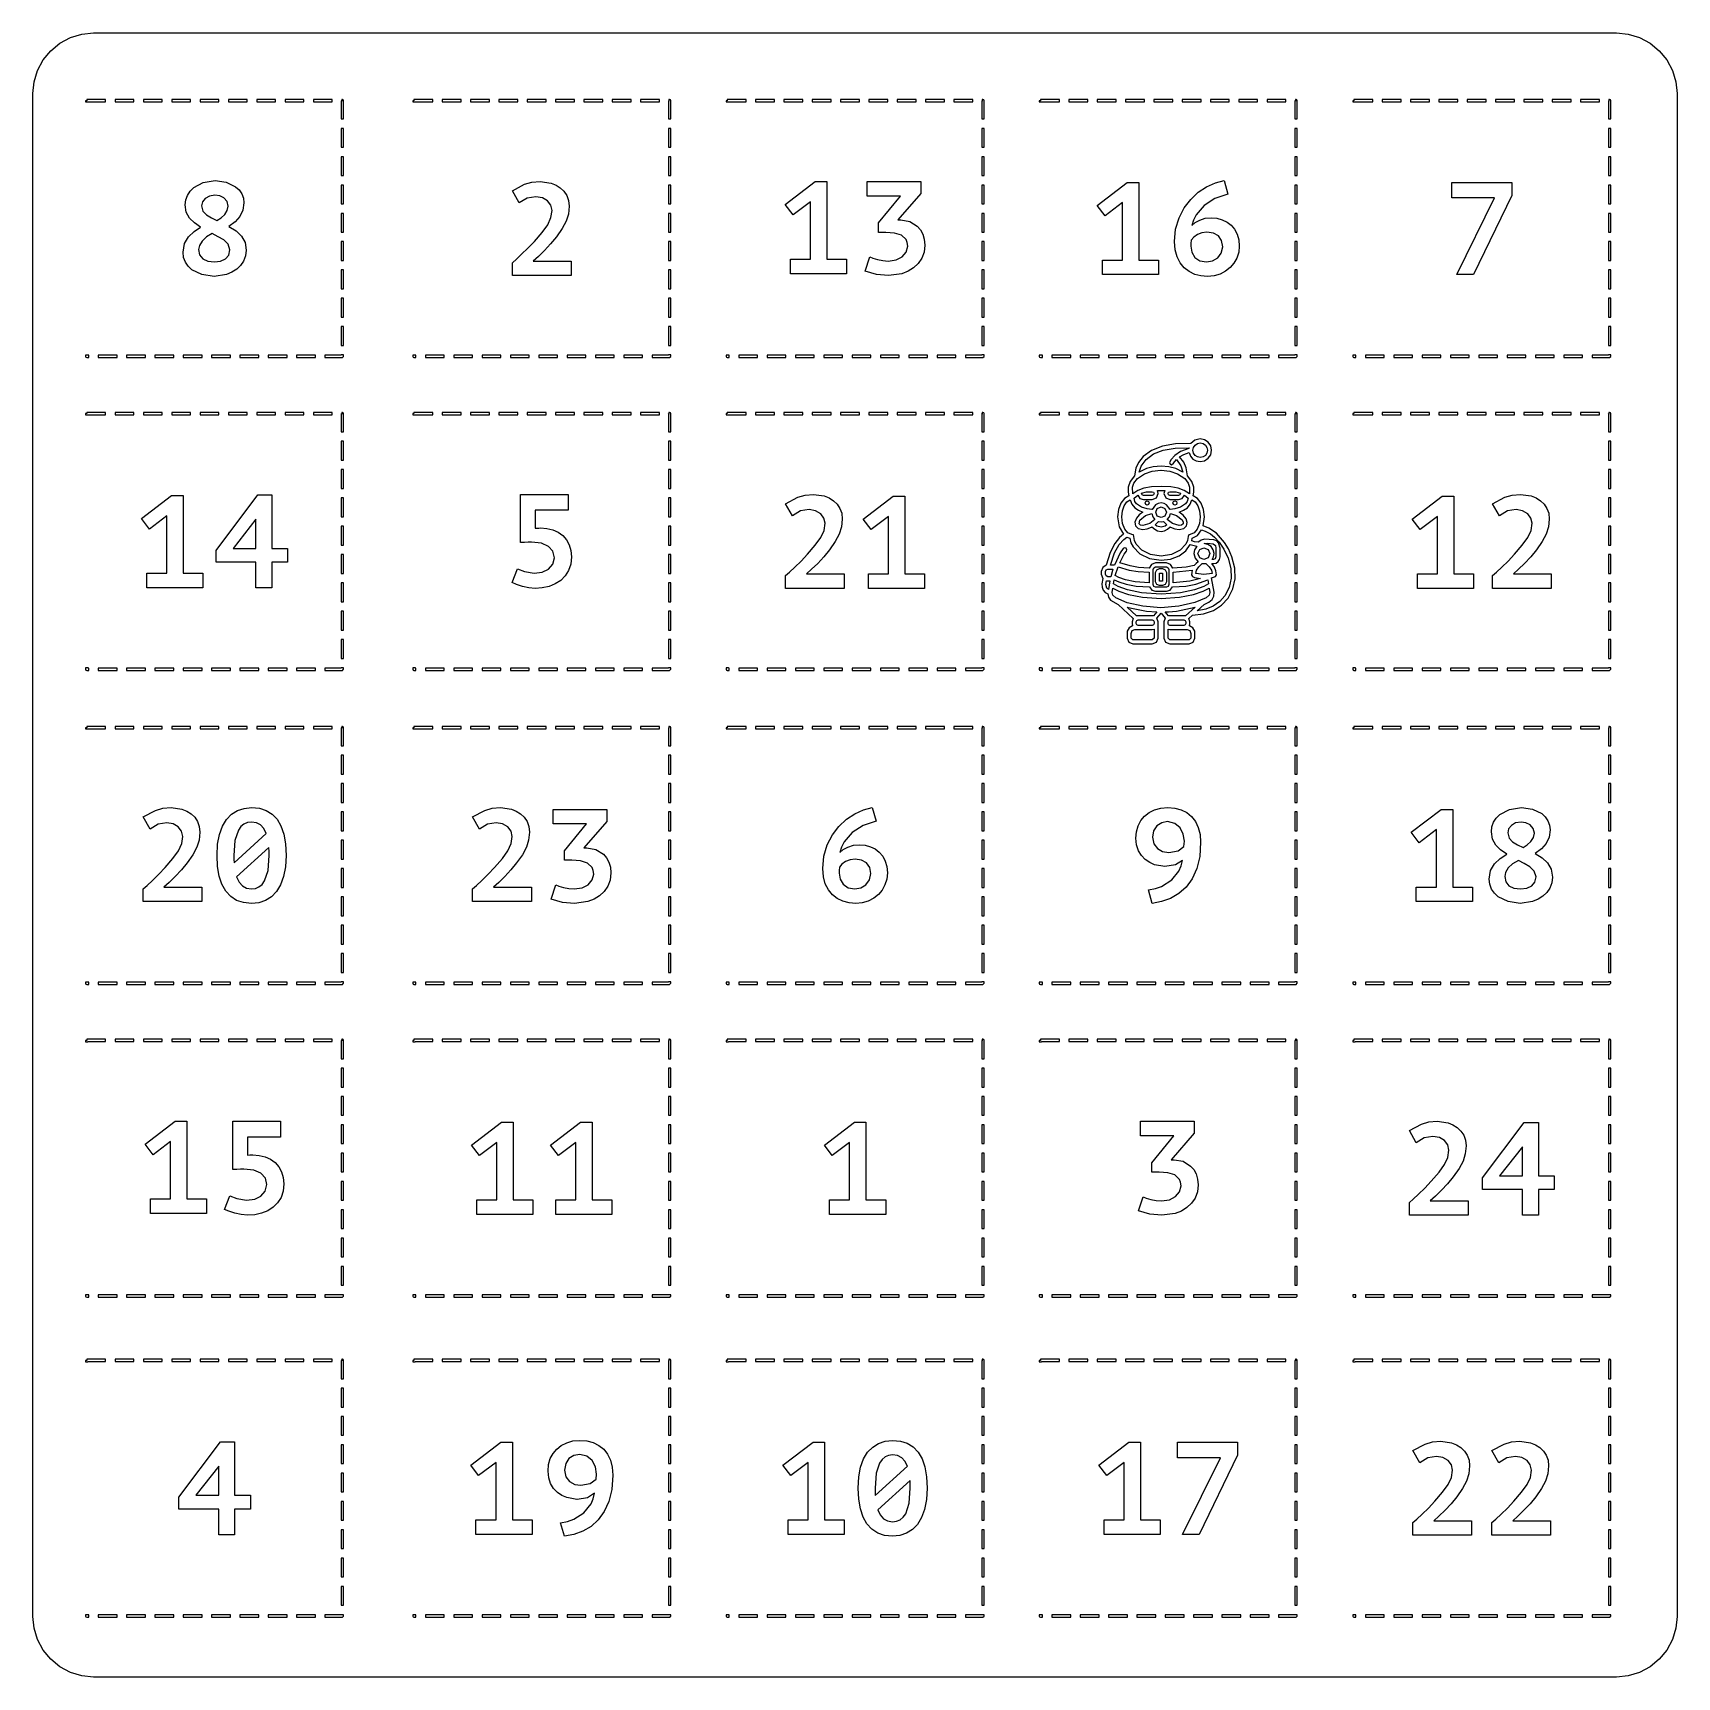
# Model space of a CAD drawing. Extents: x 50 to 300, y 50 to 300.
import ezdxf

# ---------------------------------------------------------------- set-up
doc = ezdxf.new("R2010")
doc.units = 0

msp = doc.modelspace()

# ---------------------------------------------------------------- linework, layer by layer
at = {"layer": 'Layer 1'}
for p, q in [((57.512122, 299.729762), (59.321207, 299.908752)), ((59.321207, 299.908752), (290.678789, 299.908752)), ((59.321207, 299.908752), (59.321207, 299.908752)), ((290.678789, 299.908752), (292.487874, 299.729762)), ((52.79464, 297.20536), (54.200421, 298.358011)), ((54.200421, 298.358011), (55.789054, 299.206163)), ((55.789054, 299.206163), (57.512122, 299.729762)), ((292.487874, 299.729762), (294.210942, 299.206163)), ((294.210942, 299.206163), (295.799575, 298.358011)), ((295.799575, 298.358011), (297.205356, 297.20536)), ((50.793837, 294.210946), (51.641989, 295.799579)), ((51.641989, 295.799579), (52.79464, 297.20536)), ((297.205356, 297.20536), (298.358007, 295.799579)), ((298.358007, 295.799579), (299.206159, 294.210946)), ((50.091248, 290.678793), (50.270238, 292.487878)), ((50.270238, 292.487878), (50.793837, 294.210946)), ((299.206159, 294.210946), (299.729758, 292.487878)), ((299.729758, 292.487878), (299.908748, 290.678793)), ((50.091248, 59.321211), (50.091248, 290.678793)), ((299.908748, 290.678793), (299.908748, 59.321211)), ((58.28017, 289.603162), (58.100336, 289.603162)), ((58.100336, 289.603162), (58.100336, 289.419194)), ((58.100336, 289.419194), (58.457937, 289.419194)), ((58.28017, 289.782996), (58.28017, 289.603162)), ((61.149247, 289.782996), (58.28017, 289.782996)), ((58.457937, 289.419194), (58.457937, 289.425394)), ((58.457937, 289.425394), (61.149247, 289.425394)), ((61.149247, 289.425394), (61.149247, 289.782996)), ((62.582751, 289.782996), (62.582751, 289.425395)), ((65.453894, 289.782996), (62.582751, 289.782996)), ((62.582751, 289.425395), (65.453894, 289.425395)), ((65.453894, 289.425395), (65.453894, 289.782996)), ((66.887398, 289.782996), (66.887398, 289.425395)), ((69.756474, 289.782996), (66.887398, 289.782996)), ((66.887398, 289.425395), (69.756474, 289.425395)), ((69.756474, 289.425395), (69.756474, 289.782996)), ((71.192045, 289.782996), (71.192045, 289.425395)), ((74.06112, 289.782996), (71.192045, 289.782996)), ((71.192045, 289.425395), (74.06112, 289.425395)), ((74.06112, 289.425395), (74.06112, 289.782996)), ((75.496692, 289.782996), (75.496692, 289.425395)), ((78.365767, 289.782996), (75.496692, 289.782996)), ((75.496692, 289.425395), (78.365767, 289.425395)), ((78.365767, 289.425395), (78.365767, 289.782996)), ((79.799788, 289.782996), (79.799788, 289.425395)), ((82.670931, 289.782996), (79.799788, 289.782996)), ((79.799788, 289.425395), (82.670931, 289.425395)), ((82.670931, 289.425395), (82.670931, 289.782996)), ((84.104435, 289.782996), (84.104435, 289.425395)), ((86.973511, 289.782996), (84.104435, 289.782996)), ((84.104435, 289.425395), (86.973511, 289.425395)), ((86.973511, 289.425395), (86.973511, 289.782996)), ((88.409082, 289.782996), (88.409082, 289.425395)), ((91.278157, 289.782996), (88.409082, 289.782996)), ((88.409082, 289.425395), (91.278157, 289.425395)), ((91.278157, 289.425395), (91.278157, 289.782996)), ((92.713729, 289.782996), (92.713729, 289.425395)), ((95.582804, 289.782996), (92.713729, 289.782996)), ((92.713729, 289.425395), (95.582804, 289.425395)), ((95.582804, 289.425395), (95.582804, 289.782996)), ((97.016308, 289.529264), (96.942408, 289.603164)), ((96.942408, 289.603164), (96.942408, 286.837441)), ((97.120175, 289.782999), (97.016308, 289.782996)), ((97.016308, 289.782996), (97.016308, 289.529264)), ((97.247142, 289.730283), (97.120175, 289.782999)), ((97.299492, 289.603165), (97.247142, 289.730283)), ((97.299492, 286.837441), (97.299492, 289.603165)), ((107.98817, 289.603488), (107.80834, 289.603488)), ((107.80834, 289.603488), (107.80834, 289.41952)), ((107.80834, 289.41952), (108.16594, 289.41952)), ((107.98817, 289.783322), (107.98817, 289.603488)), ((110.85725, 289.783322), (107.98817, 289.783322)), ((108.16594, 289.41952), (108.16594, 289.42572)), ((108.16594, 289.42572), (110.85725, 289.42572)), ((110.85725, 289.42572), (110.85725, 289.783322)), ((112.29076, 289.783322), (112.29076, 289.425721)), ((115.1619, 289.783322), (112.29076, 289.783322)), ((112.29076, 289.425721), (115.1619, 289.425721)), ((115.1619, 289.425721), (115.1619, 289.783322)), ((116.5954, 289.783322), (116.5954, 289.425721)), ((119.46448, 289.783322), (116.5954, 289.783322)), ((116.5954, 289.425721), (119.46448, 289.425721)), ((119.46448, 289.425721), (119.46448, 289.783322)), ((120.90005, 289.783322), (120.90005, 289.425721)), ((123.76912, 289.783322), (120.90005, 289.783322)), ((120.90005, 289.425721), (123.76912, 289.425721)), ((123.76912, 289.425721), (123.76912, 289.783322)), ((125.2047, 289.783322), (125.2047, 289.425721)), ((128.07377, 289.783322), (125.2047, 289.783322)), ((125.2047, 289.425721), (128.07377, 289.425721)), ((128.07377, 289.425721), (128.07377, 289.783322)), ((129.50779, 289.783322), (129.50779, 289.425721)), ((132.37894, 289.783322), (129.50779, 289.783322)), ((129.50779, 289.425721), (132.37894, 289.425721)), ((132.37894, 289.425721), (132.37894, 289.783322)), ((133.81244, 289.783322), (133.81244, 289.425721)), ((136.68152, 289.783322), (133.81244, 289.783322)), ((133.81244, 289.425721), (136.68152, 289.425721)), ((136.68152, 289.425721), (136.68152, 289.783322)), ((138.11709, 289.783322), (138.11709, 289.425721)), ((140.98617, 289.783322), (138.11709, 289.783322)), ((138.11709, 289.425721), (140.98617, 289.425721)), ((140.98617, 289.425721), (140.98617, 289.783322)), ((142.42176, 289.783322), (142.42176, 289.425721)), ((145.29084, 289.783322), (142.42176, 289.783322)), ((142.42176, 289.425721), (145.29084, 289.425721)), ((145.29084, 289.425721), (145.29084, 289.783322)), ((146.72434, 289.529591), (146.65044, 289.603491)), ((146.65044, 289.603491), (146.65044, 286.837768)), ((146.82821, 289.783325), (146.72434, 289.783322)), ((146.72434, 289.783322), (146.72434, 289.529591)), ((146.955179, 289.73061), (146.82821, 289.783325)), ((147.00753, 289.603491), (146.955179, 289.73061)), ((147.00753, 286.837768), (147.00753, 289.603491)), ((155.58983, 289.603488), (155.41, 289.603488)), ((155.41, 289.603488), (155.41, 289.41952)), ((155.41, 289.41952), (155.7676, 289.41952)), ((155.58983, 289.783322), (155.58983, 289.603488)), ((158.45891, 289.783322), (155.58983, 289.783322)), ((155.7676, 289.41952), (155.7676, 289.42572)), ((155.7676, 289.42572), (158.45891, 289.42572)), ((158.45891, 289.42572), (158.45891, 289.783322)), ((159.89242, 289.783322), (159.89242, 289.425721)), ((162.76356, 289.783322), (159.89242, 289.783322)), ((159.89242, 289.425721), (162.76356, 289.425721)), ((162.76356, 289.425721), (162.76356, 289.783322)), ((164.19706, 289.783322), (164.19706, 289.425721)), ((167.06614, 289.783322), (164.19706, 289.783322)), ((164.19706, 289.425721), (167.06614, 289.425721)), ((167.06614, 289.425721), (167.06614, 289.783322)), ((168.50171, 289.783322), (168.50171, 289.425721)), ((171.37078, 289.783322), (168.50171, 289.783322)), ((168.50171, 289.425721), (171.37078, 289.425721)), ((171.37078, 289.425721), (171.37078, 289.783322)), ((172.80635, 289.783322), (172.80635, 289.425721)), ((175.67543, 289.783322), (172.80635, 289.783322)), ((172.80635, 289.425721), (175.67543, 289.425721)), ((175.67543, 289.425721), (175.67543, 289.783322)), ((177.10946, 289.783322), (177.10946, 289.425721)), ((179.98059, 289.783322), (177.10946, 289.783322)), ((177.10946, 289.425721), (179.98059, 289.425721)), ((179.98059, 289.425721), (179.98059, 289.783322)), ((181.4141, 289.783322), (181.4141, 289.425721)), ((184.28318, 289.783322), (181.4141, 289.783322)), ((181.4141, 289.425721), (184.28318, 289.425721)), ((184.28318, 289.425721), (184.28318, 289.783322)), ((185.71876, 289.783322), (185.71876, 289.425721)), ((188.58782, 289.783322), (185.71876, 289.783322)), ((185.71876, 289.425721), (188.58782, 289.425721)), ((188.58782, 289.425721), (188.58782, 289.783322)), ((190.0234, 289.783322), (190.0234, 289.425721)), ((192.89247, 289.783322), (190.0234, 289.783322)), ((190.0234, 289.425721), (192.89247, 289.425721)), ((192.89247, 289.425721), (192.89247, 289.783322)), ((194.32597, 289.529591), (194.25207, 289.603491)), ((194.25207, 289.603491), (194.25207, 286.837768)), ((194.42984, 289.783325), (194.32597, 289.783322)), ((194.32597, 289.783322), (194.32597, 289.529591)), ((194.556809, 289.73061), (194.42984, 289.783325)), ((194.60916, 289.603491), (194.556809, 289.73061)), ((194.60916, 286.837768), (194.60916, 289.603491)), ((203.17943, 289.603488), (202.99961, 289.603488)), ((202.99961, 289.603488), (202.99961, 289.41952)), ((202.99961, 289.41952), (203.35721, 289.41952)), ((203.17943, 289.783322), (203.17943, 289.603488)), ((206.04852, 289.783322), (203.17943, 289.783322)), ((203.35721, 289.41952), (203.35721, 289.42572)), ((203.35721, 289.42572), (206.04852, 289.42572)), ((206.04852, 289.42572), (206.04852, 289.783322)), ((207.48204, 289.783322), (207.48204, 289.425721)), ((210.35318, 289.783322), (207.48204, 289.783322)), ((207.48204, 289.425721), (210.35318, 289.425721)), ((210.35318, 289.425721), (210.35318, 289.783322)), ((211.78668, 289.783322), (211.78668, 289.425721)), ((214.65575, 289.783322), (211.78668, 289.783322)), ((211.78668, 289.425721), (214.65575, 289.425721)), ((214.65575, 289.425721), (214.65575, 289.783322)), ((216.09132, 289.783322), (216.09132, 289.425721)), ((218.9604, 289.783322), (216.09132, 289.783322)), ((216.09132, 289.425721), (218.9604, 289.425721)), ((218.9604, 289.425721), (218.9604, 289.783322)), ((220.39598, 289.783322), (220.39598, 289.425721)), ((223.26506, 289.783322), (220.39598, 289.783322)), ((220.39598, 289.425721), (223.26506, 289.425721)), ((223.26506, 289.425721), (223.26506, 289.783322)), ((224.69907, 289.783322), (224.69907, 289.425721)), ((227.57022, 289.783322), (224.69907, 289.783322)), ((224.69907, 289.425721), (227.57022, 289.425721)), ((227.57022, 289.425721), (227.57022, 289.783322)), ((229.00371, 289.783322), (229.00371, 289.425721)), ((231.87279, 289.783322), (229.00371, 289.783322)), ((229.00371, 289.425721), (231.87279, 289.425721)), ((231.87279, 289.425721), (231.87279, 289.783322)), ((233.30837, 289.783322), (233.30837, 289.425721)), ((236.17745, 289.783322), (233.30837, 289.783322)), ((233.30837, 289.425721), (236.17745, 289.425721)), ((236.17745, 289.425721), (236.17745, 289.783322)), ((237.61303, 289.783322), (237.61303, 289.425721)), ((240.48209, 289.783322), (237.61303, 289.783322)), ((237.61303, 289.425721), (240.48209, 289.425721)), ((240.48209, 289.425721), (240.48209, 289.783322)), ((241.9156, 289.529591), (241.8417, 289.603491)), ((241.8417, 289.603491), (241.8417, 286.837768)), ((242.01948, 289.783325), (241.9156, 289.783322)), ((241.9156, 289.783322), (241.9156, 289.529591)), ((242.146442, 289.730607), (242.01948, 289.783325)), ((242.19879, 289.603491), (242.146442, 289.730607)), ((242.19879, 286.837768), (242.19879, 289.603491)), ((250.80505, 289.603488), (250.62523, 289.603488)), ((250.62523, 289.603488), (250.62523, 289.41952)), ((250.62523, 289.41952), (250.98283, 289.41952)), ((250.80505, 289.783322), (250.80505, 289.603488)), ((253.67414, 289.783322), (250.80505, 289.783322)), ((250.98283, 289.41952), (250.98283, 289.42572)), ((250.98283, 289.42572), (253.67414, 289.42572)), ((253.67414, 289.42572), (253.67414, 289.783322)), ((255.10766, 289.783322), (255.10766, 289.425721)), ((257.97881, 289.783322), (255.10766, 289.783322)), ((255.10766, 289.425721), (257.97881, 289.425721)), ((257.97881, 289.425721), (257.97881, 289.783322)), ((259.4123, 289.783322), (259.4123, 289.425721)), ((262.28138, 289.783322), (259.4123, 289.783322)), ((259.4123, 289.425721), (262.28138, 289.425721)), ((262.28138, 289.425721), (262.28138, 289.783322)), ((263.71694, 289.783322), (263.71694, 289.425721)), ((266.58602, 289.783322), (263.71694, 289.783322)), ((263.71694, 289.425721), (266.58602, 289.425721)), ((266.58602, 289.425721), (266.58602, 289.783322)), ((268.02161, 289.783322), (268.02161, 289.425721)), ((270.89069, 289.783322), (268.02161, 289.783322)), ((268.02161, 289.425721), (270.89069, 289.425721)), ((270.89069, 289.425721), (270.89069, 289.783322)), ((272.3247, 289.783322), (272.3247, 289.425721)), ((275.19585, 289.783322), (272.3247, 289.783322)), ((272.3247, 289.425721), (275.19585, 289.425721)), ((275.19585, 289.425721), (275.19585, 289.783322)), ((276.62934, 289.783322), (276.62934, 289.425721)), ((279.49844, 289.783322), (276.62934, 289.783322)), ((276.62934, 289.425721), (279.49844, 289.425721)), ((279.49844, 289.425721), (279.49844, 289.783322)), ((280.93401, 289.783322), (280.93401, 289.425721)), ((283.80309, 289.783322), (280.93401, 289.783322)), ((280.93401, 289.425721), (283.80309, 289.425721)), ((283.80309, 289.425721), (283.80309, 289.783322)), ((285.23867, 289.783322), (285.23867, 289.425721)), ((288.10771, 289.783322), (285.23867, 289.783322)), ((285.23867, 289.425721), (288.10771, 289.425721)), ((288.10771, 289.425721), (288.10771, 289.783322)), ((289.54122, 289.529591), (289.46732, 289.603491)), ((289.46732, 289.603491), (289.46732, 286.837768)), ((289.64511, 289.783325), (289.54122, 289.783322)), ((289.54122, 289.783322), (289.54122, 289.529591)), ((289.772072, 289.730607), (289.64511, 289.783325)), ((289.82442, 289.603491), (289.772072, 289.730607)), ((289.82442, 286.837768), (289.82442, 289.603491)), ((96.942408, 286.837441), (97.299492, 286.837441)), ((96.942408, 285.403934), (96.942408, 282.532791)), ((97.299492, 285.403934), (96.942408, 285.403934)), ((97.299492, 282.532791), (97.299492, 285.403934)), ((146.65044, 286.837768), (147.00753, 286.837768)), ((146.65044, 285.404261), (146.65044, 282.533118)), ((147.00753, 285.404261), (146.65044, 285.404261)), ((147.00753, 282.533118), (147.00753, 285.404261)), ((194.25207, 286.837768), (194.60916, 286.837768)), ((194.25207, 285.404261), (194.25207, 282.533118)), ((194.60916, 285.404261), (194.25207, 285.404261)), ((194.60916, 282.533118), (194.60916, 285.404261)), ((241.8417, 286.837768), (242.19879, 286.837768)), ((241.8417, 285.404261), (241.8417, 282.533118)), ((242.19879, 285.404261), (241.8417, 285.404261)), ((242.19879, 282.533118), (242.19879, 285.404261)), ((289.46732, 286.837768), (289.82442, 286.837768)), ((289.46732, 285.404261), (289.46732, 282.533118)), ((289.82442, 285.404261), (289.46732, 285.404261)), ((289.82442, 282.533118), (289.82442, 285.404261)), ((96.942408, 282.532791), (97.299492, 282.532791)), ((146.65044, 282.533118), (147.00753, 282.533118)), ((194.25207, 282.533118), (194.60916, 282.533118)), ((241.8417, 282.533118), (242.19879, 282.533118)), ((289.46732, 282.533118), (289.82442, 282.533118)), ((96.942408, 281.099287), (96.942408, 278.230211)), ((97.299492, 281.099287), (96.942408, 281.099287)), ((97.299492, 278.230211), (97.299492, 281.099287)), ((146.65044, 281.099614), (146.65044, 278.230538)), ((147.00753, 281.099614), (146.65044, 281.099614)), ((147.00753, 278.230538), (147.00753, 281.099614)), ((194.25207, 281.099614), (194.25207, 278.230538)), ((194.60916, 281.099614), (194.25207, 281.099614)), ((194.60916, 278.230538), (194.60916, 281.099614)), ((241.8417, 281.099614), (241.8417, 278.230538)), ((242.19879, 281.099614), (241.8417, 281.099614)), ((242.19879, 278.230538), (242.19879, 281.099614)), ((289.46732, 281.099614), (289.46732, 278.230538)), ((289.82442, 281.099614), (289.46732, 281.099614)), ((289.82442, 278.230538), (289.82442, 281.099614)), ((75.979913, 277.183418), (77.799913, 277.463418)), ((77.799913, 277.463418), (79.479913, 277.223418)), ((96.942408, 278.230211), (97.299492, 278.230211)), ((125.92294, 277.218739), (127.18794, 277.323739)), ((127.18794, 277.323739), (128.82794, 277.083739)), ((146.65044, 278.230538), (147.00753, 278.230538)), ((164.4096, 273.843746), (168.9696, 277.323746)), ((168.9696, 277.323746), (170.7296, 277.323746)), ((170.7296, 277.323746), (170.7296, 265.523746)), ((176.84956, 275.123746), (176.84956, 277.323746)), ((176.84956, 277.323746), (185.00956, 277.323746)), ((185.00956, 277.323746), (185.00956, 275.503746)), ((194.25207, 278.230538), (194.60916, 278.230538)), ((229.76419, 277.128746), (231.08919, 277.463746)), ((231.08919, 277.463746), (231.66919, 275.403746)), ((241.8417, 278.230538), (242.19879, 278.230538)), ((289.46732, 278.230538), (289.82442, 278.230538)), ((73.324913, 274.518418), (73.579913, 275.223418)), ((73.579913, 275.223418), (73.984913, 275.858418)), ((73.984913, 275.858418), (74.519913, 276.403418)), ((74.519913, 276.403418), (75.979913, 277.183418)), ((76.919913, 275.123418), (76.279913, 274.763418)), ((77.739913, 275.263418), (76.919913, 275.123418)), ((78.479913, 275.143418), (77.739913, 275.263418)), ((79.119913, 274.823418), (78.479913, 275.143418)), ((79.599913, 274.283418), (79.119913, 274.823418)), ((79.479913, 277.223418), (80.879913, 276.543418)), ((80.879913, 276.543418), (81.414913, 276.053418)), ((81.414913, 276.053418), (81.819913, 275.463418)), ((81.819913, 275.463418), (82.074913, 274.808418)), ((82.074913, 274.808418), (82.159913, 274.083418)), ((96.942408, 276.79464), (96.942408, 273.925564)), ((97.299492, 276.79464), (96.942408, 276.79464)), ((97.299492, 273.925564), (97.299492, 276.79464)), ((122.94794, 275.903739), (124.80794, 276.903739)), ((123.98794, 274.063739), (122.94794, 275.903739)), ((125.20794, 274.803739), (123.98794, 274.063739)), ((124.80794, 276.903739), (125.92294, 277.218739)), ((126.52794, 275.023739), (125.20794, 274.803739)), ((127.50794, 274.843739), (126.52794, 275.023739)), ((128.28794, 274.383739), (127.50794, 274.843739)), ((128.82794, 277.083739), (129.57794, 276.783739)), ((129.57794, 276.783739), (130.22794, 276.363739)), ((130.22794, 276.363739), (130.78294, 275.843739)), ((130.78294, 275.843739), (131.20794, 275.203739)), ((131.20794, 275.203739), (131.47794, 274.448739)), ((146.65044, 276.794967), (146.65044, 273.925891)), ((147.00753, 276.794967), (146.65044, 276.794967)), ((147.00753, 273.925891), (147.00753, 276.794967)), ((181.90956, 275.123746), (176.84956, 275.123746)), ((178.54956, 271.023746), (181.90956, 275.123746)), ((185.00956, 275.503746), (181.48956, 271.483746)), ((194.25207, 276.794967), (194.25207, 273.925891)), ((194.60916, 276.794967), (194.25207, 276.794967)), ((194.60916, 273.925891), (194.60916, 276.794967)), ((211.80922, 273.703746), (216.36922, 277.183746)), ((216.36922, 277.183746), (218.12922, 277.183746)), ((218.12922, 277.183746), (218.12922, 265.383746)), ((226.00919, 274.603746), (227.15419, 275.683746)), ((227.15419, 275.683746), (228.42919, 276.523746)), ((228.42919, 276.523746), (229.76419, 277.128746)), ((231.66919, 275.403746), (229.68919, 274.743746)), ((241.8417, 276.794967), (241.8417, 273.925891)), ((242.19879, 276.794967), (241.8417, 276.794967)), ((242.19879, 273.925891), (242.19879, 276.794967)), ((265.66483, 274.823746), (265.66483, 277.183746)), ((265.66483, 277.183746), (274.78483, 277.183746)), ((272.18483, 274.823746), (265.66483, 274.823746)), ((266.42483, 263.183746), (272.18483, 274.823746)), ((274.78483, 275.223746), (268.96483, 263.183746)), ((274.78483, 277.183746), (274.78483, 275.223746)), ((289.46732, 276.794967), (289.46732, 273.925891)), ((289.82442, 276.794967), (289.46732, 276.794967)), ((289.82442, 273.925891), (289.82442, 276.794967)), ((73.239913, 273.763418), (73.324913, 274.518418)), ((73.404913, 272.663418), (73.239913, 273.763418)), ((73.899913, 271.763418), (73.404913, 272.663418)), ((75.859913, 274.243418), (75.719913, 273.643418)), ((75.719913, 273.643418), (75.919913, 272.823418)), ((75.719913, 273.643418), (75.719913, 273.643418)), ((76.279913, 274.763418), (75.859913, 274.243418)), ((75.919913, 272.823418), (76.459913, 272.243418)), ((78.679913, 271.803418), (79.239913, 272.323418)), ((79.239913, 272.323418), (79.619913, 272.923418)), ((79.779913, 273.563418), (79.599913, 274.283418)), ((79.619913, 272.923418), (79.779913, 273.563418)), ((82.004913, 272.978418), (81.539913, 272.023418)), ((82.159913, 274.083418), (82.004913, 272.978418)), ((96.942408, 273.925564), (97.299492, 273.925564)), ((96.942408, 272.489993), (96.942408, 269.620918)), ((97.299492, 272.489993), (96.942408, 272.489993)), ((97.299492, 269.620918), (97.299492, 272.489993)), ((128.78794, 273.723739), (128.28794, 274.383739)), ((128.96794, 272.943739), (128.78794, 273.723739)), ((128.80794, 271.843739), (128.96794, 272.943739)), ((131.44794, 272.383739), (131.10794, 271.283739)), ((131.56794, 273.583739), (131.44794, 272.383739)), ((131.47794, 274.448739), (131.56794, 273.583739)), ((146.65044, 273.925891), (147.00753, 273.925891)), ((146.65044, 272.49032), (146.65044, 269.621245)), ((147.00753, 272.49032), (146.65044, 272.49032)), ((147.00753, 269.621245), (147.00753, 272.49032)), ((165.6096, 272.243746), (164.4096, 273.843746)), ((168.2496, 274.263746), (165.6096, 272.243746)), ((168.2496, 265.523746), (168.2496, 274.263746)), ((194.25207, 273.925891), (194.60916, 273.925891)), ((194.25207, 272.49032), (194.25207, 269.621245)), ((194.60916, 272.49032), (194.25207, 272.49032)), ((194.60916, 269.621245), (194.60916, 272.49032)), ((213.00922, 272.103746), (211.80922, 273.703746)), ((215.64922, 274.123746), (213.00922, 272.103746)), ((215.64922, 265.383746), (215.64922, 274.123746)), ((224.22919, 271.803746), (225.02419, 273.313746)), ((225.02419, 273.313746), (226.00919, 274.603746)), ((228.04919, 273.663746), (226.82919, 272.243746)), ((229.68919, 274.743746), (228.04919, 273.663746)), ((241.8417, 273.925891), (242.19879, 273.925891)), ((241.8417, 272.49032), (241.8417, 269.621245)), ((242.19879, 272.49032), (241.8417, 272.49032)), ((242.19879, 269.621245), (242.19879, 272.49032)), ((289.46732, 273.925891), (289.82442, 273.925891)), ((289.46732, 272.49032), (289.46732, 269.621245)), ((289.82442, 272.49032), (289.46732, 272.49032)), ((289.82442, 269.621245), (289.82442, 272.49032)), ((74.644913, 271.033418), (73.899913, 271.763418)), ((74.579913, 269.743418), (75.559913, 270.403418)), ((75.559913, 270.403418), (74.644913, 271.033418)), ((76.459913, 272.243418), (77.219913, 271.803418)), ((77.219913, 271.803418), (78.059913, 271.403418)), ((78.059913, 271.403418), (78.679913, 271.803418)), ((80.824913, 271.203418), (79.879913, 270.503418)), ((79.879913, 270.503418), (80.954913, 269.828418)), ((81.539913, 272.023418), (80.824913, 271.203418)), ((80.954913, 269.828418), (81.779913, 269.043418)), ((127.46794, 269.603739), (128.30794, 270.763739)), ((128.30794, 270.763739), (128.80794, 271.843739)), ((130.50794, 270.163739), (129.62794, 268.903739)), ((131.10794, 271.283739), (130.50794, 270.163739)), ((178.54956, 269.603746), (178.54956, 271.023746)), ((181.48956, 271.483746), (181.94956, 271.483746)), ((181.94956, 271.483746), (183.30956, 271.243746)), ((183.30956, 271.243746), (184.46956, 270.523746)), ((184.46956, 270.523746), (184.93456, 269.983746)), ((184.93456, 269.983746), (185.28956, 269.323746)), ((223.54919, 268.203746), (223.71919, 270.093746)), ((223.71919, 270.093746), (224.22919, 271.803746)), ((226.42419, 271.448746), (226.16919, 270.623746)), ((226.16919, 270.623746), (226.66919, 271.083746)), ((226.82919, 272.243746), (226.42419, 271.448746)), ((226.66919, 271.083746), (227.36919, 271.463746)), ((227.36919, 271.463746), (228.20919, 271.733746)), ((228.20919, 271.733746), (229.12919, 271.823746)), ((229.12919, 271.823746), (229.99919, 271.748746)), ((229.99919, 271.748746), (230.80919, 271.523746)), ((230.80919, 271.523746), (231.53419, 271.173746)), ((231.53419, 271.173746), (232.14919, 270.683746)), ((232.14919, 270.683746), (232.66419, 270.078746)), ((232.66419, 270.078746), (233.04919, 269.343746)), ((72.899913, 266.603418), (73.119913, 267.883418)), ((73.119913, 267.883418), (73.719913, 268.923418)), ((73.719913, 268.923418), (74.579913, 269.743418)), ((75.394913, 267.618418), (75.259913, 266.983418)), ((75.799913, 268.283418), (75.394913, 267.618418)), ((76.454913, 268.918418), (75.799913, 268.283418)), ((77.339913, 269.423418), (76.454913, 268.918418)), ((78.239913, 268.943418), (77.339913, 269.423418)), ((79.099913, 268.443418), (78.239913, 268.943418)), ((79.759913, 267.803418), (79.099913, 268.443418)), ((80.019913, 266.943418), (79.759913, 267.803418)), ((81.779913, 269.043418), (82.319913, 268.083418)), ((82.319913, 268.083418), (82.499913, 266.883418)), ((96.942408, 269.620918), (97.299492, 269.620918)), ((96.942408, 268.187413), (96.942408, 265.316271)), ((97.299492, 268.187413), (96.942408, 268.187413)), ((97.299492, 265.316271), (97.299492, 268.187413)), ((125.30794, 267.183739), (126.28794, 268.223739)), ((126.28794, 268.223739), (127.46794, 269.603739)), ((128.74794, 267.843739), (127.82794, 266.843739)), ((129.62794, 268.903739), (128.74794, 267.843739)), ((146.65044, 269.621245), (147.00753, 269.621245)), ((146.65044, 268.18774), (146.65044, 265.316598)), ((147.00753, 268.18774), (146.65044, 268.18774)), ((147.00753, 265.316598), (147.00753, 268.18774)), ((179.66956, 269.603746), (178.54956, 269.603746)), ((181.00956, 269.503746), (179.66956, 269.603746)), ((182.06956, 269.163746), (181.00956, 269.503746)), ((182.74956, 268.503746), (182.06956, 269.163746)), ((182.94456, 268.053746), (182.74956, 268.503746)), ((182.78956, 266.603746), (183.00956, 267.503746)), ((183.00956, 267.503746), (182.94456, 268.053746)), ((185.28956, 269.323746), (185.52956, 268.548746)), ((185.60956, 267.663746), (185.48956, 266.593746)), ((185.52956, 268.548746), (185.60956, 267.663746)), ((194.25207, 269.621245), (194.60916, 269.621245)), ((194.25207, 268.18774), (194.25207, 265.316598)), ((194.60916, 268.18774), (194.25207, 268.18774)), ((194.60916, 265.316598), (194.60916, 268.18774)), ((223.64919, 266.963746), (223.54919, 268.203746)), ((226.08919, 268.423746), (226.02919, 267.923746)), ((226.02919, 267.923746), (226.02919, 267.503746)), ((226.02919, 267.503746), (226.18919, 266.583746)), ((226.47419, 268.873746), (226.08919, 268.423746)), ((227.02919, 269.263746), (226.47419, 268.873746)), ((227.70919, 269.533746), (227.02919, 269.263746)), ((228.46919, 269.623746), (227.70919, 269.533746)), ((229.45419, 269.483746), (228.46919, 269.623746)), ((230.20919, 269.063746), (229.45419, 269.483746)), ((230.70419, 268.373746), (230.20919, 269.063746)), ((230.64919, 266.463746), (230.86919, 267.423746)), ((230.86919, 267.423746), (230.70419, 268.373746)), ((230.86919, 267.423746), (230.86919, 267.423746)), ((233.04919, 269.343746), (233.30419, 268.488746)), ((233.38919, 267.523746), (233.29419, 266.578746)), ((233.30419, 268.488746), (233.38919, 267.523746)), ((233.38919, 267.523746), (233.38919, 267.523746)), ((241.8417, 269.621245), (242.19879, 269.621245)), ((241.8417, 268.18774), (241.8417, 265.316598)), ((242.19879, 268.18774), (241.8417, 268.18774)), ((242.19879, 265.316598), (242.19879, 268.18774)), ((289.46732, 269.621245), (289.82442, 269.621245)), ((289.46732, 268.18774), (289.46732, 265.316598)), ((289.82442, 268.18774), (289.46732, 268.18774)), ((289.82442, 265.316598), (289.82442, 268.18774)), ((72.989913, 265.803418), (72.899913, 266.603418)), ((72.899913, 266.603418), (72.899913, 266.603418)), ((73.259913, 265.083418), (72.989913, 265.803418)), ((73.689913, 264.453418), (73.259913, 265.083418)), ((75.259913, 266.983418), (75.419913, 266.183418)), ((75.419913, 266.183418), (75.899913, 265.583418)), ((75.899913, 265.583418), (76.664913, 265.223418)), ((76.664913, 265.223418), (77.679913, 265.103418)), ((77.679913, 265.103418), (78.609913, 265.218418)), ((78.609913, 265.218418), (79.359913, 265.563418)), ((79.359913, 265.563418), (79.854913, 266.148418)), ((79.854913, 266.148418), (80.019913, 266.943418)), ((80.019913, 266.943418), (80.019913, 266.943418)), ((82.099913, 265.243418), (81.649913, 264.573418)), ((82.399913, 266.023418), (82.099913, 265.243418)), ((82.499913, 266.883418), (82.399913, 266.023418)), ((96.942408, 265.316271), (97.299492, 265.316271)), ((122.94794, 264.983739), (123.54794, 265.503739)), ((122.94794, 263.043739), (122.94794, 264.983739)), ((123.54794, 265.503739), (124.34794, 266.263739)), ((124.34794, 266.263739), (125.30794, 267.183739)), ((126.90794, 265.943739), (126.10794, 265.243739)), ((126.10794, 265.243739), (131.86794, 265.243739)), ((127.82794, 266.843739), (126.90794, 265.943739)), ((131.86794, 265.243739), (131.86794, 263.043739)), ((146.65044, 265.316598), (147.00753, 265.316598)), ((165.1896, 265.523746), (168.2496, 265.523746)), ((165.1896, 263.323746), (165.1896, 265.523746)), ((170.7296, 265.523746), (173.7296, 265.523746)), ((173.7296, 265.523746), (173.7296, 263.323746)), ((176.52956, 263.703746), (177.22956, 265.863746)), ((177.22956, 265.863746), (177.70956, 265.663746)), ((177.70956, 265.663746), (178.40956, 265.463746)), ((178.40956, 265.463746), (179.20956, 265.303746)), ((179.20956, 265.303746), (180.02956, 265.243746)), ((180.02956, 265.243746), (181.22956, 265.403746)), ((180.02956, 265.243746), (180.02956, 265.243746)), ((181.22956, 265.403746), (182.16956, 265.883746)), ((182.16956, 265.883746), (182.78956, 266.603746)), ((184.58956, 264.868746), (183.88956, 264.203746)), ((185.12956, 265.663746), (184.58956, 264.868746)), ((185.48956, 266.593746), (185.12956, 265.663746)), ((194.25207, 265.316598), (194.60916, 265.316598)), ((212.58922, 265.383746), (215.64922, 265.383746)), ((212.58922, 263.183746), (212.58922, 265.383746)), ((218.12922, 265.383746), (221.12922, 265.383746)), ((221.12922, 265.383746), (221.12922, 263.183746)), ((223.94919, 265.883746), (223.64919, 266.963746)), ((224.41919, 264.968746), (223.94919, 265.883746)), ((225.02919, 264.223746), (224.41919, 264.968746)), ((226.18919, 266.583746), (226.64919, 265.803746)), ((226.64919, 265.803746), (227.40919, 265.283746)), ((227.40919, 265.283746), (228.42919, 265.103746)), ((228.42919, 265.103746), (229.32919, 265.263746)), ((229.32919, 265.263746), (230.10919, 265.743746)), ((230.10919, 265.743746), (230.64919, 266.463746)), ((232.57919, 264.918746), (232.00919, 264.243746)), ((233.00919, 265.703746), (232.57919, 264.918746)), ((233.29419, 266.578746), (233.00919, 265.703746)), ((241.8417, 265.316598), (242.19879, 265.316598)), ((289.46732, 265.316598), (289.82442, 265.316598)), ((74.259913, 263.923418), (73.689913, 264.453418)), ((75.759913, 263.183418), (74.259913, 263.923418)), ((77.619913, 262.903418), (75.759913, 263.183418)), ((79.499913, 263.183418), (77.619913, 262.903418)), ((80.339913, 263.538418), (79.499913, 263.183418)), ((81.059913, 264.003418), (80.339913, 263.538418)), ((81.649913, 264.573418), (81.059913, 264.003418)), ((96.942408, 263.882767), (96.942408, 261.013174)), ((97.299492, 263.882767), (96.942408, 263.882767)), ((97.299492, 261.013174), (97.299492, 263.882767)), ((131.86794, 263.043739), (122.94794, 263.043739)), ((146.65044, 263.883094), (146.65044, 261.013501)), ((147.00753, 263.883094), (146.65044, 263.883094)), ((147.00753, 261.013501), (147.00753, 263.883094)), ((173.7296, 263.323746), (165.1896, 263.323746)), ((178.26956, 263.203746), (176.52956, 263.703746)), ((180.06956, 263.043746), (178.26956, 263.203746)), ((182.12956, 263.323746), (180.06956, 263.043746)), ((183.06956, 263.693746), (182.12956, 263.323746)), ((183.88956, 264.203746), (183.06956, 263.693746)), ((194.25207, 263.883094), (194.25207, 261.013501)), ((194.60916, 263.883094), (194.25207, 263.883094)), ((194.60916, 261.013501), (194.60916, 263.883094)), ((221.12922, 263.183746), (212.58922, 263.183746)), ((225.76419, 263.643746), (225.02919, 264.223746)), ((226.60919, 263.223746), (225.76419, 263.643746)), ((227.55919, 262.983746), (226.60919, 263.223746)), ((228.56919, 262.903746), (227.55919, 262.983746)), ((229.55419, 262.993746), (228.56919, 262.903746)), ((230.46919, 263.263746), (229.55419, 262.993746)), ((231.30419, 263.688746), (230.46919, 263.263746)), ((232.00919, 264.243746), (231.30419, 263.688746)), ((241.8417, 263.883094), (241.8417, 261.013501)), ((242.19879, 263.883094), (241.8417, 263.883094)), ((242.19879, 261.013501), (242.19879, 263.883094)), ((268.96483, 263.183746), (266.42483, 263.183746)), ((289.46732, 263.883094), (289.46732, 261.013501)), ((289.82442, 263.883094), (289.46732, 263.883094)), ((289.82442, 261.013501), (289.82442, 263.883094)), ((96.942408, 261.013174), (97.299492, 261.013174)), ((146.65044, 261.013501), (147.00753, 261.013501)), ((194.25207, 261.013501), (194.60916, 261.013501)), ((241.8417, 261.013501), (242.19879, 261.013501)), ((289.46732, 261.013501), (289.82442, 261.013501)), ((96.942408, 259.577603), (96.942408, 256.708527)), ((97.299492, 259.577603), (96.942408, 259.577603)), ((97.299492, 256.708527), (97.299492, 259.577603)), ((146.65044, 259.57793), (146.65044, 256.708854)), ((147.00753, 259.57793), (146.65044, 259.57793)), ((147.00753, 256.708854), (147.00753, 259.57793)), ((194.25207, 259.57793), (194.25207, 256.708854)), ((194.60916, 259.57793), (194.25207, 259.57793)), ((194.60916, 256.708854), (194.60916, 259.57793)), ((241.8417, 259.57793), (241.8417, 256.708854)), ((242.19879, 259.57793), (241.8417, 259.57793)), ((242.19879, 256.708854), (242.19879, 259.57793)), ((289.46732, 259.57793), (289.46732, 256.708854)), ((289.82442, 259.57793), (289.46732, 259.57793)), ((289.82442, 256.708854), (289.82442, 259.57793)), ((96.942408, 256.708527), (97.299492, 256.708527)), ((96.942408, 255.272956), (96.942408, 252.403881)), ((97.299492, 255.272956), (96.942408, 255.272956)), ((97.299492, 252.403881), (97.299492, 255.272956)), ((146.65044, 256.708854), (147.00753, 256.708854)), ((146.65044, 255.273283), (146.65044, 252.404208)), ((147.00753, 255.273283), (146.65044, 255.273283)), ((147.00753, 252.404208), (147.00753, 255.273283)), ((194.25207, 256.708854), (194.60916, 256.708854)), ((194.25207, 255.273283), (194.25207, 252.404208)), ((194.60916, 255.273283), (194.25207, 255.273283)), ((194.60916, 252.404208), (194.60916, 255.273283)), ((241.8417, 256.708854), (242.19879, 256.708854)), ((241.8417, 255.273283), (241.8417, 252.404208)), ((242.19879, 255.273283), (241.8417, 255.273283)), ((242.19879, 252.404208), (242.19879, 255.273283)), ((289.46732, 256.708854), (289.82442, 256.708854)), ((289.46732, 255.273283), (289.46732, 252.404208)), ((289.82442, 255.273283), (289.46732, 255.273283)), ((289.82442, 252.404208), (289.82442, 255.273283)), ((96.942408, 252.403881), (97.299492, 252.403881)), ((146.65044, 252.404208), (147.00753, 252.404208)), ((194.25207, 252.404208), (194.60916, 252.404208)), ((241.8417, 252.404208), (242.19879, 252.404208)), ((289.46732, 252.404208), (289.82442, 252.404208)), ((58.100333, 250.947636), (58.100333, 250.763151)), ((58.457937, 250.947621), (58.100333, 250.947636)), ((58.100333, 250.763151), (58.153049, 250.636184)), ((58.153049, 250.636184), (58.280167, 250.583834)), ((58.280167, 250.583834), (58.590746, 250.583834)), ((58.457937, 250.940921), (58.457937, 250.947621)), ((58.590746, 250.940921), (58.457937, 250.940921)), ((58.590746, 250.583834), (58.590746, 250.940921)), ((60.024248, 250.940936), (60.024248, 250.583852)), ((62.893324, 250.940936), (60.024248, 250.940936)), ((60.024248, 250.583852), (62.893324, 250.583852)), ((62.893324, 250.583852), (62.893324, 250.940936)), ((64.328895, 250.940936), (64.328895, 250.583852)), ((67.19797, 250.940936), (64.328895, 250.940936)), ((64.328895, 250.583852), (67.19797, 250.583852)), ((67.19797, 250.583852), (67.19797, 250.940936)), ((68.633542, 250.940936), (68.633542, 250.583852)), ((71.502617, 250.940936), (68.633542, 250.940936)), ((68.633542, 250.583852), (71.502617, 250.583852)), ((71.502617, 250.583852), (71.502617, 250.940936)), ((72.938189, 250.940936), (72.938189, 250.583852)), ((75.807264, 250.940936), (72.938189, 250.940936)), ((72.938189, 250.583852), (75.807264, 250.583852)), ((75.807264, 250.583852), (75.807264, 250.940936)), ((77.240768, 250.940936), (77.240768, 250.583852)), ((80.110361, 250.940936), (77.240768, 250.940936)), ((77.240768, 250.583852), (80.110361, 250.583852)), ((80.110361, 250.583852), (80.110361, 250.940936)), ((81.545932, 250.940936), (81.545932, 250.583852)), ((84.415007, 250.940936), (81.545932, 250.940936)), ((81.545932, 250.583852), (84.415007, 250.583852)), ((84.415007, 250.583852), (84.415007, 250.940936)), ((85.850579, 250.940936), (85.850579, 250.583852)), ((88.719654, 250.940936), (85.850579, 250.940936)), ((85.850579, 250.583852), (88.719654, 250.583852)), ((88.719654, 250.583852), (88.719654, 250.940936)), ((90.155226, 250.940936), (90.155226, 250.583852)), ((93.024301, 250.940936), (90.155226, 250.940936)), ((90.155226, 250.583852), (93.024301, 250.583852)), ((93.024301, 250.583852), (93.024301, 250.940936)), ((96.942408, 250.940926), (94.457805, 250.940926)), ((94.457805, 250.940926), (94.457805, 250.583842)), ((94.457805, 250.583842), (97.120175, 250.583842)), ((97.299492, 250.970381), (96.942408, 250.970376)), ((96.942408, 250.970376), (96.942408, 250.940926)), ((97.120175, 250.583842), (97.299492, 250.763159)), ((97.299492, 250.763159), (97.299492, 250.970381)), ((107.80834, 250.947963), (107.80834, 250.763478)), ((108.16594, 250.947948), (107.80834, 250.947963)), ((107.80834, 250.763478), (107.861054, 250.636513)), ((107.861054, 250.636513), (107.98817, 250.584161)), ((107.98817, 250.584161), (108.29875, 250.584161)), ((108.16594, 250.941248), (108.16594, 250.947948)), ((108.29875, 250.941248), (108.16594, 250.941248)), ((108.29875, 250.584161), (108.29875, 250.941248)), ((109.73225, 250.941263), (109.73225, 250.584179)), ((112.60133, 250.941263), (109.73225, 250.941263)), ((109.73225, 250.584179), (112.60133, 250.584179)), ((112.60133, 250.584179), (112.60133, 250.941263)), ((114.0369, 250.941263), (114.0369, 250.584179)), ((116.90597, 250.941263), (114.0369, 250.941263)), ((114.0369, 250.584179), (116.90597, 250.584179)), ((116.90597, 250.584179), (116.90597, 250.941263)), ((118.34155, 250.941263), (118.34155, 250.584179)), ((121.21062, 250.941263), (118.34155, 250.941263)), ((118.34155, 250.584179), (121.21062, 250.584179)), ((121.21062, 250.584179), (121.21062, 250.941263)), ((122.64619, 250.941263), (122.64619, 250.584179)), ((125.51527, 250.941263), (122.64619, 250.941263)), ((122.64619, 250.584179), (125.51527, 250.584179)), ((125.51527, 250.584179), (125.51527, 250.941263)), ((126.94877, 250.941263), (126.94877, 250.584179)), ((129.81837, 250.941263), (126.94877, 250.941263)), ((126.94877, 250.584179), (129.81837, 250.584179)), ((129.81837, 250.584179), (129.81837, 250.941263)), ((131.25394, 250.941263), (131.25394, 250.584179)), ((134.12301, 250.941263), (131.25394, 250.941263)), ((131.25394, 250.584179), (134.12301, 250.584179)), ((134.12301, 250.584179), (134.12301, 250.941263)), ((135.55858, 250.941263), (135.55858, 250.584179)), ((138.42767, 250.941263), (135.55858, 250.941263)), ((135.55858, 250.584179), (138.42767, 250.584179)), ((138.42767, 250.584179), (138.42767, 250.941263)), ((139.86325, 250.941263), (139.86325, 250.584179)), ((142.73232, 250.941263), (139.86325, 250.941263)), ((139.86325, 250.584179), (142.73232, 250.584179)), ((142.73232, 250.584179), (142.73232, 250.941263)), ((146.65044, 250.941253), (144.16584, 250.941253)), ((144.16584, 250.941253), (144.16584, 250.584169)), ((144.16584, 250.584169), (146.82821, 250.584169)), ((147.00753, 250.970708), (146.65044, 250.970703)), ((146.65044, 250.970703), (146.65044, 250.941253)), ((146.82821, 250.584169), (147.00753, 250.763486)), ((147.00753, 250.763486), (147.00753, 250.970708)), ((155.41, 250.947963), (155.41, 250.763478)), ((155.7676, 250.947948), (155.41, 250.947963)), ((155.41, 250.763478), (155.462718, 250.636509)), ((155.462718, 250.636509), (155.58984, 250.584161)), ((155.58984, 250.584161), (155.90041, 250.584161)), ((155.7676, 250.941248), (155.7676, 250.947948)), ((155.90041, 250.941248), (155.7676, 250.941248)), ((155.90041, 250.584161), (155.90041, 250.941248)), ((157.33392, 250.941263), (157.33392, 250.584179)), ((160.203, 250.941263), (157.33392, 250.941263)), ((157.33392, 250.584179), (160.203, 250.584179)), ((160.203, 250.584179), (160.203, 250.941263)), ((161.63857, 250.941263), (161.63857, 250.584179)), ((164.50765, 250.941263), (161.63857, 250.941263)), ((161.63857, 250.584179), (164.50765, 250.584179)), ((164.50765, 250.584179), (164.50765, 250.941263)), ((165.94321, 250.941263), (165.94321, 250.584179)), ((168.81229, 250.941263), (165.94321, 250.941263)), ((165.94321, 250.584179), (168.81229, 250.584179)), ((168.81229, 250.584179), (168.81229, 250.941263)), ((170.24787, 250.941263), (170.24787, 250.584179)), ((173.11693, 250.941263), (170.24787, 250.941263)), ((170.24787, 250.584179), (173.11693, 250.584179)), ((173.11693, 250.584179), (173.11693, 250.941263)), ((174.55045, 250.941263), (174.55045, 250.584179)), ((177.42004, 250.941263), (174.55045, 250.941263)), ((174.55045, 250.584179), (177.42004, 250.584179)), ((177.42004, 250.584179), (177.42004, 250.941263)), ((178.85561, 250.941263), (178.85561, 250.584179)), ((181.72469, 250.941263), (178.85561, 250.941263)), ((178.85561, 250.584179), (181.72469, 250.584179)), ((181.72469, 250.584179), (181.72469, 250.941263)), ((183.16026, 250.941263), (183.16026, 250.584179)), ((186.02933, 250.941263), (183.16026, 250.941263)), ((183.16026, 250.584179), (186.02933, 250.584179)), ((186.02933, 250.584179), (186.02933, 250.941263)), ((187.4649, 250.941263), (187.4649, 250.584179)), ((190.33397, 250.941263), (187.4649, 250.941263)), ((187.4649, 250.584179), (190.33397, 250.584179)), ((190.33397, 250.584179), (190.33397, 250.941263)), ((194.25207, 250.941253), (191.76747, 250.941253)), ((191.76747, 250.941253), (191.76747, 250.584169)), ((191.76747, 250.584169), (194.42984, 250.584169)), ((194.60916, 250.970708), (194.25207, 250.970703)), ((194.25207, 250.970703), (194.25207, 250.941253)), ((194.42984, 250.584169), (194.60916, 250.763486)), ((194.60916, 250.763486), (194.60916, 250.970708)), ((202.99963, 250.947963), (202.99963, 250.763478)), ((203.35724, 250.947948), (202.99963, 250.947963)), ((202.99963, 250.763478), (203.052352, 250.636505)), ((203.052352, 250.636505), (203.17948, 250.584161)), ((203.17948, 250.584161), (203.49005, 250.584161)), ((203.35724, 250.941248), (203.35724, 250.947948)), ((203.49005, 250.941248), (203.35724, 250.941248)), ((203.49005, 250.584161), (203.49005, 250.941248)), ((204.92355, 250.941263), (204.92355, 250.584179)), ((207.79263, 250.941263), (204.92355, 250.941263)), ((204.92355, 250.584179), (207.79263, 250.584179)), ((207.79263, 250.584179), (207.79263, 250.941263)), ((209.22821, 250.941263), (209.22821, 250.584179)), ((212.09729, 250.941263), (209.22821, 250.941263)), ((209.22821, 250.584179), (212.09729, 250.584179)), ((212.09729, 250.584179), (212.09729, 250.941263)), ((213.53285, 250.941263), (213.53285, 250.584179)), ((216.40193, 250.941263), (213.53285, 250.941263)), ((213.53285, 250.584179), (216.40193, 250.584179)), ((216.40193, 250.584179), (216.40193, 250.941263)), ((217.83751, 250.941263), (217.83751, 250.584179)), ((220.70657, 250.941263), (217.83751, 250.941263)), ((217.83751, 250.584179), (220.70657, 250.584179)), ((220.70657, 250.584179), (220.70657, 250.941263)), ((222.14009, 250.941263), (222.14009, 250.584179)), ((225.00968, 250.941263), (222.14009, 250.941263)), ((222.14009, 250.584179), (225.00968, 250.584179)), ((225.00968, 250.584179), (225.00968, 250.941263)), ((226.44525, 250.941263), (226.44525, 250.584179)), ((229.31433, 250.941263), (226.44525, 250.941263)), ((226.44525, 250.584179), (229.31433, 250.584179)), ((229.31433, 250.584179), (229.31433, 250.941263)), ((230.7499, 250.941263), (230.7499, 250.584179)), ((233.61897, 250.941263), (230.7499, 250.941263)), ((230.7499, 250.584179), (233.61897, 250.584179)), ((233.61897, 250.584179), (233.61897, 250.941263)), ((235.05454, 250.941263), (235.05454, 250.584179)), ((237.92361, 250.941263), (235.05454, 250.941263)), ((235.05454, 250.584179), (237.92361, 250.584179)), ((237.92361, 250.584179), (237.92361, 250.941263)), ((241.8417, 250.941253), (239.3571, 250.941253)), ((239.3571, 250.941253), (239.3571, 250.584169)), ((239.3571, 250.584169), (242.01948, 250.584169)), ((242.19879, 250.970708), (241.8417, 250.970703)), ((241.8417, 250.970703), (241.8417, 250.941253)), ((242.01948, 250.584169), (242.19879, 250.763486)), ((242.19879, 250.763486), (242.19879, 250.970708)), ((250.62526, 250.947963), (250.62526, 250.763478)), ((250.98286, 250.947948), (250.62526, 250.947963)), ((250.62526, 250.763478), (250.677978, 250.636509)), ((250.677978, 250.636509), (250.8051, 250.584161)), ((250.8051, 250.584161), (251.11567, 250.584161)), ((250.98286, 250.941248), (250.98286, 250.947948)), ((251.11567, 250.941248), (250.98286, 250.941248)), ((251.11567, 250.584161), (251.11567, 250.941248)), ((252.54916, 250.941263), (252.54916, 250.584179)), ((255.41824, 250.941263), (252.54916, 250.941263)), ((252.54916, 250.584179), (255.41824, 250.584179)), ((255.41824, 250.584179), (255.41824, 250.941263)), ((256.85383, 250.941263), (256.85383, 250.584179)), ((259.72291, 250.941263), (256.85383, 250.941263)), ((256.85383, 250.584179), (259.72291, 250.584179)), ((259.72291, 250.584179), (259.72291, 250.941263)), ((261.15847, 250.941263), (261.15847, 250.584179)), ((264.02755, 250.941263), (261.15847, 250.941263)), ((261.15847, 250.584179), (264.02755, 250.584179)), ((264.02755, 250.584179), (264.02755, 250.941263)), ((265.46313, 250.941263), (265.46313, 250.584179)), ((268.33219, 250.941263), (265.46313, 250.941263)), ((265.46313, 250.584179), (268.33219, 250.584179)), ((268.33219, 250.584179), (268.33219, 250.941263)), ((269.76572, 250.941263), (269.76572, 250.584179)), ((272.6353, 250.941263), (269.76572, 250.941263)), ((269.76572, 250.584179), (272.6353, 250.584179)), ((272.6353, 250.584179), (272.6353, 250.941263)), ((274.07088, 250.941263), (274.07088, 250.584179)), ((276.93996, 250.941263), (274.07088, 250.941263)), ((274.07088, 250.584179), (276.93996, 250.584179)), ((276.93996, 250.584179), (276.93996, 250.941263)), ((278.37553, 250.941263), (278.37553, 250.584179)), ((281.2446, 250.941263), (278.37553, 250.941263)), ((278.37553, 250.584179), (281.2446, 250.584179)), ((281.2446, 250.584179), (281.2446, 250.941263)), ((282.68016, 250.941263), (282.68016, 250.584179)), ((285.54924, 250.941263), (282.68016, 250.941263)), ((282.68016, 250.584179), (285.54924, 250.584179)), ((285.54924, 250.584179), (285.54924, 250.941263)), ((289.46732, 250.941253), (286.98272, 250.941253)), ((286.98272, 250.941253), (286.98272, 250.584169)), ((286.98272, 250.584169), (289.64509, 250.584169)), ((289.8244, 250.970708), (289.46732, 250.970703)), ((289.46732, 250.970703), (289.46732, 250.941253)), ((289.64509, 250.584169), (289.8244, 250.763486)), ((289.8244, 250.763486), (289.8244, 250.970708)), ((58.279844, 242.0695), (58.10001, 242.0695)), ((58.10001, 242.0695), (58.10001, 241.88553)), ((58.10001, 241.88553), (58.457611, 241.88553)), ((58.279844, 242.24933), (58.279844, 242.0695)), ((61.14892, 242.24913), (58.279844, 242.24933)), ((58.457611, 241.88553), (58.457611, 241.89153)), ((58.457611, 241.89153), (61.14892, 241.89153)), ((61.14892, 241.89153), (61.14892, 242.24913)), ((62.582424, 242.24933), (62.582424, 241.89173)), ((65.453567, 242.24933), (62.582424, 242.24933)), ((62.582424, 241.89173), (65.453567, 241.89173)), ((65.453567, 241.89173), (65.453567, 242.24933)), ((66.887071, 242.24933), (66.887071, 241.89173)), ((69.756147, 242.24933), (66.887071, 242.24933)), ((66.887071, 241.89173), (69.756147, 241.89173)), ((69.756147, 241.89173), (69.756147, 242.24933)), ((71.191718, 242.24933), (71.191718, 241.89173)), ((74.060793, 242.24933), (71.191718, 242.24933)), ((71.191718, 241.89173), (74.060793, 241.89173)), ((74.060793, 241.89173), (74.060793, 242.24933)), ((75.496365, 242.24933), (75.496365, 241.89173)), ((78.36544, 242.24933), (75.496365, 242.24933)), ((75.496365, 241.89173), (78.36544, 241.89173)), ((78.36544, 241.89173), (78.36544, 242.24933)), ((79.799461, 242.24933), (79.799461, 241.89173)), ((82.670604, 242.24933), (79.799461, 242.24933)), ((79.799461, 241.89173), (82.670604, 241.89173)), ((82.670604, 241.89173), (82.670604, 242.24933)), ((84.104108, 242.24933), (84.104108, 241.89173)), ((86.973184, 242.24933), (84.104108, 242.24933)), ((84.104108, 241.89173), (86.973184, 241.89173)), ((86.973184, 241.89173), (86.973184, 242.24933)), ((88.408755, 242.24933), (88.408755, 241.89173)), ((91.27783, 242.24933), (88.408755, 242.24933)), ((88.408755, 241.89173), (91.27783, 241.89173)), ((91.27783, 241.89173), (91.27783, 242.24933)), ((92.713402, 242.24933), (92.713402, 241.89173)), ((95.582477, 242.24933), (92.713402, 242.24933)), ((92.713402, 241.89173), (95.582477, 241.89173)), ((95.582477, 241.89173), (95.582477, 242.24933)), ((97.015981, 241.9956), (96.942081, 242.0695)), ((96.942081, 242.0695), (96.942081, 239.30378)), ((97.119848, 242.24934), (97.015981, 242.24933)), ((97.015981, 242.24933), (97.015981, 241.9956)), ((97.246816, 242.196621), (97.119848, 242.24934)), ((97.299163, 242.0695), (97.246816, 242.196621)), ((97.299163, 239.30378), (97.299163, 242.0695)), ((107.98784, 242.06983), (107.80801, 242.06983)), ((107.80801, 242.06983), (107.80801, 241.88586)), ((107.80801, 241.88586), (108.16561, 241.88586)), ((107.98784, 242.24966), (107.98784, 242.06983)), ((110.85692, 242.24946), (107.98784, 242.24966)), ((108.16561, 241.88586), (108.16561, 241.89186)), ((108.16561, 241.89186), (110.85692, 241.89186)), ((110.85692, 241.89186), (110.85692, 242.24946)), ((112.29042, 242.24966), (112.29042, 241.89206)), ((115.16157, 242.24966), (112.29042, 242.24966)), ((112.29042, 241.89206), (115.16157, 241.89206)), ((115.16157, 241.89206), (115.16157, 242.24966)), ((116.59507, 242.24966), (116.59507, 241.89206)), ((119.46415, 242.24966), (116.59507, 242.24966)), ((116.59507, 241.89206), (119.46415, 241.89206)), ((119.46415, 241.89206), (119.46415, 242.24966)), ((120.89972, 242.24966), (120.89972, 241.89206)), ((123.76879, 242.24966), (120.89972, 242.24966)), ((120.89972, 241.89206), (123.76879, 241.89206)), ((123.76879, 241.89206), (123.76879, 242.24966)), ((125.20437, 242.24966), (125.20437, 241.89206)), ((128.07344, 242.24966), (125.20437, 242.24966)), ((125.20437, 241.89206), (128.07344, 241.89206)), ((128.07344, 241.89206), (128.07344, 242.24966)), ((129.50746, 242.24966), (129.50746, 241.89206)), ((132.37861, 242.24966), (129.50746, 242.24966)), ((129.50746, 241.89206), (132.37861, 241.89206)), ((132.37861, 241.89206), (132.37861, 242.24966)), ((133.81211, 242.24966), (133.81211, 241.89206)), ((136.68119, 242.24966), (133.81211, 242.24966)), ((133.81211, 241.89206), (136.68119, 241.89206)), ((136.68119, 241.89206), (136.68119, 242.24966)), ((138.11676, 242.24966), (138.11676, 241.89206)), ((140.98585, 242.24966), (138.11676, 242.24966)), ((138.11676, 241.89206), (140.98585, 241.89206)), ((140.98585, 241.89206), (140.98585, 242.24966)), ((142.42141, 242.24966), (142.42141, 241.89206)), ((145.2905, 242.24966), (142.42141, 242.24966)), ((142.42141, 241.89206), (145.2905, 241.89206)), ((145.2905, 241.89206), (145.2905, 242.24966)), ((146.724, 241.99593), (146.6501, 242.06983)), ((146.6501, 242.06983), (146.6501, 239.30411)), ((146.724, 242.24966), (146.724, 241.99593)), ((146.82787, 242.24966), (146.724, 242.24966)), ((146.954837, 242.196947), (146.82787, 242.24966)), ((147.00719, 242.06983), (146.954837, 242.196947)), ((147.00719, 239.30411), (147.00719, 242.06983)), ((155.58949, 242.06983), (155.40967, 242.06983)), ((155.40967, 242.06983), (155.40967, 241.88586)), ((155.40967, 241.88586), (155.76727, 241.88586)), ((155.58949, 242.24966), (155.58949, 242.06983)), ((158.45858, 242.24946), (155.58949, 242.24966)), ((155.76727, 241.88586), (155.76727, 241.89186)), ((155.76727, 241.89186), (158.45858, 241.89186)), ((158.45858, 241.89186), (158.45858, 242.24946)), ((159.89209, 242.24966), (159.89209, 241.89206)), ((162.76323, 242.24966), (159.89209, 242.24966)), ((159.89209, 241.89206), (162.76323, 241.89206)), ((162.76323, 241.89206), (162.76323, 242.24966)), ((164.19673, 242.24966), (164.19673, 241.89206)), ((167.0658, 242.24966), (164.19673, 242.24966)), ((164.19673, 241.89206), (167.0658, 241.89206)), ((167.0658, 241.89206), (167.0658, 242.24966)), ((168.50137, 242.24966), (168.50137, 241.89206)), ((171.37045, 242.24966), (168.50137, 242.24966)), ((168.50137, 241.89206), (171.37045, 241.89206)), ((171.37045, 241.89206), (171.37045, 242.24966)), ((172.80603, 242.24966), (172.80603, 241.89206)), ((175.67511, 242.24966), (172.80603, 242.24966)), ((172.80603, 241.89206), (175.67511, 241.89206)), ((175.67511, 241.89206), (175.67511, 242.24966)), ((177.10912, 242.24966), (177.10912, 241.89206)), ((179.98027, 242.24966), (177.10912, 242.24966)), ((177.10912, 241.89206), (179.98027, 241.89206)), ((179.98027, 241.89206), (179.98027, 242.24966)), ((181.41376, 242.24966), (181.41376, 241.89206)), ((184.28284, 242.24966), (181.41376, 242.24966)), ((181.41376, 241.89206), (184.28284, 241.89206)), ((184.28284, 241.89206), (184.28284, 242.24966)), ((185.71843, 242.24966), (185.71843, 241.89206)), ((188.5875, 242.24966), (185.71843, 242.24966)), ((185.71843, 241.89206), (188.5875, 241.89206)), ((188.5875, 241.89206), (188.5875, 242.24966)), ((190.02307, 242.24966), (190.02307, 241.89206)), ((192.89214, 242.24966), (190.02307, 242.24966)), ((190.02307, 241.89206), (192.89214, 241.89206)), ((192.89214, 241.89206), (192.89214, 242.24966)), ((194.32564, 241.99593), (194.25174, 242.06983)), ((194.25174, 242.06983), (194.25174, 239.30411)), ((194.32564, 242.24966), (194.32564, 241.99593)), ((194.42951, 242.24966), (194.32564, 242.24966)), ((194.556477, 242.196947), (194.42951, 242.24966)), ((194.60883, 242.06983), (194.556477, 242.196947)), ((194.60883, 239.30411), (194.60883, 242.06983)), ((203.1791, 242.06983), (202.99928, 242.06983)), ((202.99928, 242.06983), (202.99928, 241.88586)), ((202.99928, 241.88586), (203.35688, 241.88586)), ((203.1791, 242.24966), (203.1791, 242.06983)), ((206.04819, 242.24946), (203.1791, 242.24966)), ((203.35688, 241.88586), (203.35688, 241.89186)), ((203.35688, 241.89186), (206.04819, 241.89186)), ((206.04819, 241.89186), (206.04819, 242.24946)), ((207.48171, 242.24966), (207.48171, 241.89206)), ((210.35285, 242.24966), (207.48171, 242.24966)), ((207.48171, 241.89206), (210.35285, 241.89206)), ((210.35285, 241.89206), (210.35285, 242.24966)), ((211.78636, 242.24966), (211.78636, 241.89206)), ((214.65542, 242.24966), (211.78636, 242.24966)), ((211.78636, 241.89206), (214.65542, 241.89206)), ((214.65542, 241.89206), (214.65542, 242.24966)), ((216.091, 242.24966), (216.091, 241.89206)), ((218.96008, 242.24966), (216.091, 242.24966)), ((216.091, 241.89206), (218.96008, 241.89206)), ((218.96008, 241.89206), (218.96008, 242.24966)), ((220.39564, 242.24966), (220.39564, 241.89206)), ((223.26472, 242.24966), (220.39564, 242.24966)), ((220.39564, 241.89206), (223.26472, 241.89206)), ((223.26472, 241.89206), (223.26472, 242.24966)), ((224.69875, 242.24966), (224.69875, 241.89206)), ((227.56988, 242.24966), (224.69875, 242.24966)), ((224.69875, 241.89206), (227.56988, 241.89206)), ((227.56988, 241.89206), (227.56988, 242.24966)), ((229.00339, 242.24966), (229.00339, 241.89206)), ((231.87247, 242.24966), (229.00339, 242.24966)), ((229.00339, 241.89206), (231.87247, 241.89206)), ((231.87247, 241.89206), (231.87247, 242.24966)), ((233.30805, 242.24966), (233.30805, 241.89206)), ((236.17712, 242.24966), (233.30805, 242.24966)), ((233.30805, 241.89206), (236.17712, 241.89206)), ((236.17712, 241.89206), (236.17712, 242.24966)), ((237.6127, 242.24966), (237.6127, 241.89206)), ((240.48176, 242.24966), (237.6127, 242.24966)), ((237.6127, 241.89206), (240.48176, 241.89206)), ((240.48176, 241.89206), (240.48176, 242.24966)), ((241.91527, 241.99593), (241.84137, 242.06983)), ((241.84137, 242.06983), (241.84137, 239.30411)), ((241.91527, 242.24966), (241.91527, 241.99593)), ((242.01915, 242.24966), (241.91527, 242.24966)), ((242.146111, 242.196943), (242.01915, 242.24966)), ((242.19846, 242.06983), (242.146111, 242.196943)), ((242.19846, 239.30411), (242.19846, 242.06983)), ((250.80473, 242.06983), (250.6249, 242.06983)), ((250.6249, 242.06983), (250.6249, 241.88586)), ((250.6249, 241.88586), (250.9825, 241.88586)), ((250.80473, 242.24966), (250.80473, 242.06983)), ((253.67381, 242.24946), (250.80473, 242.24966)), ((250.9825, 241.88586), (250.9825, 241.89186)), ((250.9825, 241.89186), (253.67381, 241.89186)), ((253.67381, 241.89186), (253.67381, 242.24946)), ((255.10733, 242.24966), (255.10733, 241.89206)), ((257.97848, 242.24966), (255.10733, 242.24966)), ((255.10733, 241.89206), (257.97848, 241.89206)), ((257.97848, 241.89206), (257.97848, 242.24966)), ((259.41197, 242.24966), (259.41197, 241.89206)), ((262.28105, 242.24966), (259.41197, 242.24966)), ((259.41197, 241.89206), (262.28105, 241.89206)), ((262.28105, 241.89206), (262.28105, 242.24966)), ((263.71661, 242.24966), (263.71661, 241.89206)), ((266.58569, 242.24966), (263.71661, 242.24966)), ((263.71661, 241.89206), (266.58569, 241.89206)), ((266.58569, 241.89206), (266.58569, 242.24966)), ((268.02127, 242.24966), (268.02127, 241.89206)), ((270.89035, 242.24966), (268.02127, 242.24966)), ((268.02127, 241.89206), (270.89035, 241.89206)), ((270.89035, 241.89206), (270.89035, 242.24966)), ((272.32438, 242.24966), (272.32438, 241.89206)), ((275.19551, 242.24966), (272.32438, 242.24966)), ((272.32438, 241.89206), (275.19551, 241.89206)), ((275.19551, 241.89206), (275.19551, 242.24966)), ((276.62902, 242.24966), (276.62902, 241.89206)), ((279.4981, 242.24966), (276.62902, 242.24966)), ((276.62902, 241.89206), (279.4981, 241.89206)), ((279.4981, 241.89206), (279.4981, 242.24966)), ((280.93369, 242.24966), (280.93369, 241.89206)), ((283.80277, 242.24966), (280.93369, 242.24966)), ((280.93369, 241.89206), (283.80277, 241.89206)), ((283.80277, 241.89206), (283.80277, 242.24966)), ((285.23833, 242.24966), (285.23833, 241.89206)), ((288.10739, 242.24966), (285.23833, 242.24966)), ((285.23833, 241.89206), (288.10739, 241.89206)), ((288.10739, 241.89206), (288.10739, 242.24966)), ((289.5409, 241.99593), (289.467, 242.06983)), ((289.467, 242.06983), (289.467, 239.30411)), ((289.5409, 242.24966), (289.5409, 241.99593)), ((289.6448, 242.24966), (289.5409, 242.24966)), ((289.771754, 242.19694), (289.6448, 242.24966)), ((289.8241, 242.06983), (289.771754, 242.19694)), ((289.8241, 239.30411), (289.8241, 242.06983)), ((96.942081, 239.30378), (97.299163, 239.30378)), ((96.942081, 237.87027), (96.942081, 234.99913)), ((97.299163, 237.87027), (96.942081, 237.87027)), ((97.299163, 234.99913), (97.299163, 237.87027)), ((146.6501, 239.30411), (147.00719, 239.30411)), ((146.6501, 237.8706), (146.6501, 234.99946)), ((147.00719, 237.8706), (146.6501, 237.8706)), ((147.00719, 234.99946), (147.00719, 237.8706)), ((194.25174, 239.30411), (194.60883, 239.30411)), ((194.25174, 237.8706), (194.25174, 234.99946)), ((194.60883, 237.8706), (194.25174, 237.8706)), ((194.60883, 234.99946), (194.60883, 237.8706)), ((223.68962, 237.457385), (221.695388, 237.111631)), ((226.033604, 237.502315), (223.68962, 237.457385)), ((226.639683, 238.033324), (226.033604, 237.502315)), ((227.446637, 238.233), (226.639683, 238.033324)), ((226.663355, 237.282105), (227.015679, 237.519831)), ((227.015679, 237.519831), (227.446637, 237.607056)), ((228.120916, 238.096512), (227.446637, 238.233)), ((227.446637, 237.607056), (227.877522, 237.519831)), ((227.446637, 237.607056), (227.446637, 237.607056)), ((227.877522, 237.519831), (228.229753, 237.282105)), ((228.672139, 237.724525), (228.120916, 238.096512)), ((229.044094, 237.173258), (228.672139, 237.724525)), ((241.84137, 239.30411), (242.19846, 239.30411)), ((241.84137, 237.8706), (241.84137, 234.99946)), ((242.19846, 237.8706), (241.84137, 237.8706)), ((242.19846, 234.99946), (242.19846, 237.8706)), ((289.467, 239.30411), (289.8241, 239.30411)), ((289.467, 237.8706), (289.467, 234.99946)), ((289.8241, 237.8706), (289.467, 237.8706)), ((289.8241, 234.99946), (289.8241, 237.8706)), ((96.942081, 234.99913), (97.299163, 234.99913)), ((146.6501, 234.99946), (147.00719, 234.99946)), ((194.25174, 234.99946), (194.60883, 234.99946)), ((218.781351, 235.523777), (218.083034, 234.638827)), ((218.490921, 234.08222), (219.23509, 235.092223)), ((220.057201, 236.466584), (218.781351, 235.523777)), ((219.23509, 235.092223), (220.3736, 235.926836)), ((219.23509, 235.092223), (219.23509, 235.092223)), ((221.695388, 237.111631), (220.057201, 236.466584)), ((220.3736, 235.926836), (221.84358, 236.504839)), ((221.84358, 236.504839), (223.63969, 236.824953)), ((223.042758, 235.11367), (222.784191, 234.614141)), ((223.585608, 235.7085), (223.042758, 235.11367)), ((223.391843, 234.508426), (223.85219, 235.098274)), ((224.443185, 236.314961), (223.585608, 235.7085)), ((223.63969, 236.824953), (225.756589, 236.8859)), ((223.85219, 235.098274), (224.523436, 234.124836)), ((224.32756, 235.508337), (224.95133, 235.872905)), ((224.945804, 234.679434), (224.32756, 235.508337)), ((225.733707, 236.769057), (224.443185, 236.314961)), ((224.95133, 235.872905), (225.751095, 236.135393)), ((225.756589, 236.8859), (225.733707, 236.769057)), ((225.751095, 236.135393), (225.969772, 235.591225)), ((225.969772, 235.591225), (226.349871, 235.156721)), ((226.338369, 236.498858), (226.425605, 236.929805)), ((226.425605, 236.067871), (226.338369, 236.498858)), ((226.349871, 235.156721), (226.854467, 234.868884)), ((226.425605, 236.929805), (226.663355, 237.282105)), ((226.663355, 235.71555), (226.425605, 236.067871)), ((227.015679, 235.477816), (226.663355, 235.71555)), ((226.854467, 234.868884), (227.446637, 234.764716)), ((227.446637, 235.39059), (227.015679, 235.477816)), ((227.877522, 235.477826), (227.446637, 235.39059)), ((227.446637, 234.764716), (228.120916, 234.901216)), ((228.229753, 235.715576), (227.877522, 235.477826)), ((228.120916, 234.901216), (228.672139, 235.273234)), ((228.229753, 237.282105), (228.467424, 236.929805)), ((228.467424, 236.0679), (228.229753, 235.715576)), ((228.467424, 236.929805), (228.554627, 236.498858)), ((228.554627, 236.498858), (228.467424, 236.0679)), ((228.672139, 235.273234), (229.044094, 235.824546)), ((229.180571, 236.498927), (229.044094, 237.173258)), ((229.044094, 235.824546), (229.180571, 236.498927)), ((241.84137, 234.99946), (242.19846, 234.99946)), ((289.467, 234.99946), (289.8241, 234.99946)), ((96.942081, 233.56563), (96.942081, 230.69655)), ((97.299163, 233.56563), (96.942081, 233.56563)), ((97.299163, 230.69655), (97.299163, 233.56563)), ((146.6501, 233.56595), (146.6501, 230.69688)), ((147.00719, 233.56595), (146.6501, 233.56595)), ((147.00719, 230.69688), (147.00719, 233.56595)), ((194.25174, 233.56595), (194.25174, 230.69688)), ((194.60883, 233.56595), (194.25174, 233.56595)), ((194.60883, 230.69688), (194.60883, 233.56595)), ((217.450733, 232.616755), (216.792898, 231.722857)), ((217.683932, 233.796207), (217.450733, 232.616755)), ((218.083034, 234.638827), (217.683932, 233.796207)), ((217.898492, 232.179498), (219.008701, 232.93485)), ((218.161179, 233.185668), (218.490921, 234.08222)), ((219.267953, 233.714316), (218.161179, 233.185668)), ((219.008701, 232.93485), (220.175518, 233.314282)), ((220.314278, 233.982173), (219.267953, 233.714316)), ((220.175518, 233.314282), (221.490783, 233.462266)), ((221.497946, 234.088209), (220.314278, 233.982173)), ((221.490783, 233.462266), (221.49732, 233.462822)), ((221.49732, 233.462822), (221.505458, 233.462266)), ((222.681171, 233.982173), (221.497946, 234.088209)), ((221.505458, 233.462266), (222.816001, 233.31663)), ((223.725621, 233.715098), (222.681171, 233.982173)), ((222.784191, 234.614141), (222.875866, 234.392844)), ((222.816001, 233.31663), (223.983774, 232.93751)), ((222.875866, 234.392844), (223.097163, 234.301169)), ((223.097163, 234.301169), (223.391843, 234.508426)), ((224.83054, 233.188381), (223.725621, 233.715098)), ((223.983774, 232.93751), (225.097331, 232.179498)), ((224.523436, 234.124836), (224.83054, 233.188381)), ((225.308891, 233.839388), (224.945804, 234.679434)), ((225.541125, 232.621067), (225.308891, 233.839388)), ((226.201763, 231.725845), (225.541125, 232.621067)), ((241.84137, 233.56595), (241.84137, 230.69688)), ((242.19846, 233.56595), (241.84137, 233.56595)), ((242.19846, 230.69688), (242.19846, 233.56595)), ((289.467, 233.56595), (289.467, 230.69688)), ((289.8241, 233.56595), (289.467, 233.56595)), ((289.8241, 230.69688), (289.8241, 233.56595)), ((96.942081, 230.69655), (97.299163, 230.69655)), ((146.6501, 230.69688), (147.00719, 230.69688)), ((194.25174, 230.69688), (194.60883, 230.69688)), ((216.519738, 230.876857), (216.506957, 230.139485)), ((216.506957, 230.139485), (216.63026, 229.571469)), ((216.792898, 231.722857), (216.519738, 230.876857)), ((217.152584, 230.866103), (217.38561, 231.503054)), ((217.189993, 229.865106), (217.152584, 230.866103)), ((217.971536, 230.400255), (217.189993, 229.865106)), ((217.38561, 231.503054), (217.898492, 232.179498)), ((217.898492, 232.179498), (217.898492, 232.179498)), ((218.887448, 230.746426), (217.971536, 230.400255)), ((218.53918, 229.90774), (218.549334, 229.98341)), ((218.624282, 229.702578), (218.53918, 229.90774)), ((218.53918, 229.90774), (218.53918, 229.90774)), ((218.549334, 229.98341), (219.266387, 230.198039)), ((220.031621, 230.932761), (218.887448, 230.746426)), ((219.266387, 230.198039), (220.14396, 230.198039)), ((221.497946, 230.988397), (220.031621, 230.932761)), ((220.14396, 230.198039), (220.349148, 230.112902)), ((220.434259, 229.90774), (220.349122, 229.702578)), ((220.349148, 230.112902), (220.434259, 229.90774)), ((220.791604, 229.260236), (221.060272, 229.90781)), ((220.941482, 230.356333), (221.498016, 230.362523)), ((221.060272, 229.90781), (220.941482, 230.356333)), ((222.964984, 230.932678), (221.497946, 230.988397)), ((221.498016, 230.362523), (222.054688, 230.356333)), ((222.054688, 230.356333), (221.935759, 229.90781)), ((221.935759, 229.90781), (222.204419, 229.260236)), ((222.561703, 229.90774), (222.646805, 230.112902)), ((222.646805, 229.702578), (222.561703, 229.90774)), ((222.561703, 229.90774), (222.561703, 229.90774)), ((222.646805, 230.112902), (222.851932, 230.198039)), ((222.851932, 230.198039), (223.729505, 230.198039)), ((224.109609, 230.746079), (222.964984, 230.932678)), ((223.729505, 230.198039), (224.446628, 229.98341)), ((225.025843, 230.399433), (224.109609, 230.746079)), ((224.456782, 229.90774), (224.371645, 229.702578)), ((224.446628, 229.98341), (224.456782, 229.90774)), ((225.807708, 229.863576), (225.025843, 230.399433)), ((225.097331, 232.179498), (225.613127, 231.500302)), ((225.613127, 231.500302), (225.847047, 230.862756)), ((225.847047, 230.862756), (225.807708, 229.863576)), ((226.476181, 230.878448), (226.201763, 231.725845)), ((226.365702, 229.571122), (226.489215, 230.139875)), ((226.489215, 230.139875), (226.476181, 230.878448)), ((241.84137, 230.69688), (242.19846, 230.69688)), ((289.467, 230.69688), (289.8241, 230.69688)), ((66.599598, 226.11961), (71.159598, 229.59961)), ((71.159598, 229.59961), (72.919598, 229.59961)), ((72.919598, 229.59961), (72.919598, 217.79961)), ((77.919567, 221.27961), (84.259567, 229.69961)), ((84.259567, 229.69961), (86.399567, 229.69961)), ((86.399567, 229.69961), (86.399567, 221.57961)), ((96.942081, 229.26098), (96.942081, 226.3919)), ((97.299163, 229.26098), (96.942081, 229.26098)), ((97.299163, 226.3919), (97.299163, 229.26098)), ((124.1676, 222.46993), (124.1676, 229.78993)), ((124.1676, 229.78993), (131.4076, 229.78993)), ((131.4076, 227.38993), (126.4076, 227.38993)), ((126.4076, 227.38993), (126.4076, 224.64993)), ((131.4076, 229.78993), (131.4076, 227.38993)), ((146.6501, 229.2613), (146.6501, 226.39223)), ((147.00719, 229.2613), (146.6501, 229.2613)), ((147.00719, 226.39223), (147.00719, 229.2613)), ((164.44927, 228.36993), (166.30927, 229.36993)), ((165.48927, 226.52993), (164.44927, 228.36993)), ((166.30927, 229.36993), (167.42427, 229.68493)), ((168.02927, 227.48993), (166.70927, 227.26993)), ((167.42427, 229.68493), (168.68927, 229.78993)), ((169.00927, 227.30993), (168.02927, 227.48993)), ((168.68927, 229.78993), (170.32927, 229.54993)), ((170.32927, 229.54993), (171.07927, 229.24993)), ((171.07927, 229.24993), (171.72927, 228.82993)), ((171.72927, 228.82993), (172.28427, 228.30993)), ((172.28427, 228.30993), (172.70927, 227.66993)), ((172.70927, 227.66993), (172.97927, 226.91493)), ((176.24924, 226.02993), (180.80924, 229.50993)), ((180.80924, 229.50993), (182.56924, 229.50993)), ((182.56924, 229.50993), (182.56924, 217.70993)), ((194.25174, 229.2613), (194.25174, 226.39223)), ((194.60883, 229.2613), (194.25174, 229.2613)), ((194.60883, 226.39223), (194.60883, 229.2613)), ((215.036637, 227.502246), (214.907315, 226.365942)), ((215.395752, 228.458689), (215.036637, 227.502246)), ((215.941384, 229.17014), (215.395752, 228.458689)), ((215.631602, 227.279865), (215.901245, 228.061936)), ((215.901245, 228.061936), (216.304109, 228.646783)), ((216.63026, 229.571469), (215.941384, 229.17014)), ((216.304109, 228.646783), (216.802117, 228.969033)), ((216.802117, 228.969033), (217.057716, 228.297677)), ((217.057716, 228.297677), (217.497062, 227.768951)), ((217.396415, 229.205918), (217.94822, 229.660214)), ((217.535733, 228.733708), (217.396415, 229.205918)), ((217.497062, 227.768951), (218.076998, 227.372182)), ((217.792515, 228.357173), (217.535733, 228.733708)), ((218.536163, 227.847846), (217.792515, 228.357173)), ((217.94822, 229.660214), (218.272293, 229.181454)), ((218.076998, 227.372182), (218.754365, 227.096697)), ((218.272293, 229.181454), (218.829479, 228.991567)), ((219.38274, 227.591375), (218.536163, 227.847846)), ((218.829409, 229.617441), (218.624282, 229.702578)), ((220.14396, 229.617441), (218.829409, 229.617441)), ((218.829479, 228.991567), (220.14403, 228.991567)), ((219.078604, 228.487683), (219.170409, 228.708849)), ((219.170409, 228.266516), (219.078604, 228.487683)), ((219.170409, 228.708849), (219.391576, 228.800654)), ((219.391576, 228.174711), (219.170409, 228.266516)), ((220.087626, 227.501195), (219.38274, 227.591375)), ((219.391576, 228.800654), (219.612743, 228.708849)), ((219.612743, 228.266516), (219.391576, 228.174711)), ((219.391576, 228.174711), (219.391576, 228.174711)), ((219.612743, 228.708849), (219.704548, 228.487683)), ((219.704548, 228.487683), (219.612743, 228.266516)), ((220.130955, 227.50203), (220.087626, 227.501195)), ((220.643837, 228.219196), (220.130955, 227.50203)), ((220.349122, 229.702578), (220.14396, 229.617441)), ((220.14403, 228.991567), (220.791604, 229.260236)), ((221.040519, 228.427204), (220.643837, 228.219196)), ((220.689157, 227.067277), (220.926329, 227.638868)), ((220.926329, 227.638868), (221.498016, 227.875996)), ((221.498016, 228.50201), (221.040519, 228.427204)), ((221.955293, 228.427252), (221.498016, 228.50201)), ((221.498016, 227.875996), (222.069641, 227.638868)), ((222.351846, 228.21937), (221.955293, 228.427252)), ((222.069641, 227.638868), (222.306805, 227.067277)), ((222.204419, 229.260236), (222.851932, 228.991567)), ((222.864799, 227.502586), (222.351846, 228.21937)), ((222.851932, 229.617441), (222.646805, 229.702578)), ((224.166483, 229.617441), (222.851932, 229.617441)), ((222.851932, 228.991567), (224.166483, 228.991567)), ((222.907641, 227.501056), (222.864799, 227.502586)), ((223.61196, 227.590915), (222.907641, 227.501056)), ((222.907641, 227.501056), (222.907641, 227.501056)), ((223.291136, 228.487683), (223.382941, 228.708849)), ((223.382941, 228.266516), (223.291136, 228.487683)), ((223.382941, 228.708849), (223.604108, 228.800654)), ((223.604108, 228.174711), (223.382941, 228.266516)), ((223.604108, 228.800654), (223.825274, 228.708849)), ((223.825274, 228.266516), (223.604108, 228.174711)), ((223.604108, 228.174711), (223.604108, 228.174711)), ((224.458799, 227.847125), (223.61196, 227.590915)), ((223.825274, 228.708849), (223.91708, 228.487683)), ((223.91708, 228.487683), (223.825274, 228.266516)), ((224.371645, 229.702578), (224.166483, 229.617441)), ((224.166483, 228.991567), (224.72373, 229.181454)), ((224.243266, 227.097183), (224.92011, 227.372759)), ((225.203035, 228.356516), (224.458799, 227.847125)), ((224.72373, 229.181454), (225.047812, 229.660214)), ((224.92011, 227.372759), (225.499561, 227.769482)), ((225.047812, 229.660214), (225.599547, 229.205918)), ((225.460077, 228.733289), (225.203035, 228.356516)), ((225.599547, 229.205918), (225.460077, 228.733289)), ((225.499561, 227.769482), (225.938527, 228.298017)), ((225.938527, 228.298017), (226.193915, 228.969033)), ((226.193915, 228.969033), (226.691963, 228.646783)), ((227.054629, 229.169847), (226.365702, 229.571122)), ((226.691963, 228.646783), (227.094848, 228.061936)), ((227.600306, 228.458515), (227.054629, 229.169847)), ((227.094848, 228.061936), (227.364498, 227.279865)), ((227.959452, 227.502192), (227.600306, 228.458515)), ((228.088786, 226.365942), (227.959452, 227.502192)), ((241.84137, 229.2613), (241.84137, 226.39223)), ((242.19846, 229.2613), (241.84137, 229.2613)), ((242.19846, 226.39223), (242.19846, 229.2613)), ((259.66452, 226.02993), (264.22452, 229.50993)), ((264.22452, 229.50993), (265.98452, 229.50993)), ((265.98452, 229.50993), (265.98452, 217.70993)), ((271.86449, 228.36993), (273.72449, 229.36993)), ((272.90449, 226.52993), (271.86449, 228.36993)), ((273.72449, 229.36993), (274.83949, 229.68493)), ((275.44449, 227.48993), (274.12449, 227.26993)), ((274.83949, 229.68493), (276.10449, 229.78993)), ((276.42449, 227.30993), (275.44449, 227.48993)), ((276.10449, 229.78993), (277.74449, 229.54993)), ((277.74449, 229.54993), (278.49449, 229.24993)), ((278.49449, 229.24993), (279.14449, 228.82993)), ((279.14449, 228.82993), (279.69949, 228.30993)), ((279.69949, 228.30993), (280.12449, 227.66993)), ((280.12449, 227.66993), (280.39449, 226.91493)), ((289.467, 229.2613), (289.467, 226.39223)), ((289.8241, 229.2613), (289.467, 229.2613)), ((289.8241, 226.39223), (289.8241, 229.2613)), ((67.799598, 224.51961), (66.599598, 226.11961)), ((70.439598, 226.53961), (67.799598, 224.51961)), ((70.439598, 217.79961), (70.439598, 226.53961)), ((83.979567, 226.01961), (80.499567, 221.57961)), ((83.979567, 221.57961), (83.979567, 226.01961)), ((96.942081, 226.3919), (97.299163, 226.3919)), ((96.942081, 224.95633), (96.942081, 222.08726)), ((97.299163, 224.95633), (96.942081, 224.95633)), ((97.299163, 222.08726), (97.299163, 224.95633)), ((146.6501, 226.39223), (147.00719, 226.39223)), ((146.6501, 224.95666), (146.6501, 222.08758)), ((147.00719, 224.95666), (146.6501, 224.95666)), ((147.00719, 222.08758), (147.00719, 224.95666)), ((166.70927, 227.26993), (165.48927, 226.52993)), ((169.78927, 226.84993), (169.00927, 227.30993)), ((170.28927, 226.18993), (169.78927, 226.84993)), ((170.46927, 225.40993), (170.28927, 226.18993)), ((170.30927, 224.30993), (170.46927, 225.40993)), ((172.94927, 224.84993), (172.60927, 223.74993)), ((173.06927, 226.04993), (172.94927, 224.84993)), ((172.97927, 226.91493), (173.06927, 226.04993)), ((177.44924, 224.42993), (176.24924, 226.02993)), ((180.08924, 226.44993), (177.44924, 224.42993)), ((180.08924, 217.70993), (180.08924, 226.44993)), ((194.25174, 226.39223), (194.60883, 226.39223)), ((194.25174, 224.95666), (194.25174, 222.08758)), ((194.60883, 224.95666), (194.25174, 224.95666)), ((194.60883, 222.08758), (194.60883, 224.95666)), ((214.907315, 226.365942), (215.142749, 224.858165)), ((215.142749, 224.858165), (215.775917, 223.728354)), ((215.533259, 226.365942), (215.631602, 227.279865)), ((215.656228, 225.3473), (215.533259, 226.365942)), ((215.533259, 226.365942), (215.533259, 226.365942)), ((215.989233, 224.504881), (215.656228, 225.3473)), ((217.746805, 226.189843), (217.507207, 225.566899)), ((217.507207, 225.566899), (217.605828, 225.00514)), ((217.605828, 225.00514), (218.048371, 224.592974)), ((218.173046, 226.682887), (217.746805, 226.189843)), ((218.159441, 225.297247), (218.273849, 225.852181)), ((218.371689, 225.131695), (218.159441, 225.297247)), ((218.754365, 227.096697), (218.173046, 226.682887)), ((218.273849, 225.852181), (219.127011, 226.588569)), ((218.745698, 225.077828), (218.371689, 225.131695)), ((219.771524, 225.366727), (218.745698, 225.077828)), ((219.127011, 226.588569), (220.078236, 226.871705)), ((220.547555, 225.994688), (219.771524, 225.366727)), ((220.063631, 224.813115), (220.113776, 224.841282)), ((220.078236, 226.871705), (220.237104, 226.386303)), ((220.113776, 224.841282), (220.535671, 224.485268)), ((220.237104, 226.386303), (220.547555, 225.994688)), ((220.547555, 225.994688), (220.547555, 225.994688)), ((220.614044, 225.177623), (221.099846, 225.689158)), ((220.853772, 224.981042), (220.614044, 225.177623)), ((220.926329, 226.495651), (220.689157, 227.067277)), ((220.689157, 227.067277), (220.689157, 227.067277)), ((221.498016, 224.787799), (220.853772, 224.981042)), ((221.498016, 226.258488), (220.926329, 226.495651)), ((221.099846, 225.689158), (221.498016, 225.632614)), ((221.099846, 225.689158), (221.099846, 225.689158)), ((222.069641, 226.495625), (221.498016, 226.258488)), ((221.498016, 225.632614), (221.896186, 225.689158)), ((222.14226, 224.981076), (221.498016, 224.787799)), ((221.896186, 225.689158), (222.381987, 225.177692)), ((222.306805, 227.067277), (222.069641, 226.495625)), ((222.381987, 225.177692), (222.14226, 224.981076)), ((222.448337, 225.994757), (222.758858, 226.386503)), ((223.224508, 225.366727), (222.448337, 225.994757)), ((222.460361, 224.485303), (222.882255, 224.841352)), ((222.758858, 226.386503), (222.917795, 226.871983)), ((222.882255, 224.841352), (222.93247, 224.813115)), ((222.917795, 226.871983), (222.936226, 226.873165)), ((222.936226, 226.873165), (223.869091, 226.5885)), ((224.250282, 225.07775), (223.224508, 225.366727)), ((223.869091, 226.5885), (224.686703, 225.904926)), ((223.869091, 226.5885), (223.869091, 226.5885)), ((224.882975, 226.627313), (224.243266, 227.097183)), ((224.624304, 225.131646), (224.250282, 225.07775)), ((224.836591, 225.297247), (224.624304, 225.131646)), ((224.686703, 225.904926), (224.853397, 225.565854)), ((224.853397, 225.565854), (224.836591, 225.297247)), ((225.309883, 226.082929), (224.882975, 226.627313)), ((224.947731, 224.592939), (225.390273, 225.00514)), ((225.490234, 225.522661), (225.309883, 226.082929)), ((225.390273, 225.00514), (225.490234, 225.522661)), ((227.339873, 225.34733), (227.006868, 224.504907)), ((227.462842, 226.365942), (227.339873, 225.34733)), ((227.364498, 227.279865), (227.462842, 226.365942)), ((227.897456, 224.99902), (228.088786, 226.365942)), ((228.770526, 224.662218), (227.897456, 224.99902)), ((241.84137, 226.39223), (242.19846, 226.39223)), ((241.84137, 224.95666), (241.84137, 222.08758)), ((242.19846, 224.95666), (241.84137, 224.95666)), ((242.19846, 222.08758), (242.19846, 224.95666)), ((260.86452, 224.42993), (259.66452, 226.02993)), ((263.50452, 226.44993), (260.86452, 224.42993)), ((263.50452, 217.70993), (263.50452, 226.44993)), ((274.12449, 227.26993), (272.90449, 226.52993)), ((277.20449, 226.84993), (276.42449, 227.30993)), ((277.70449, 226.18993), (277.20449, 226.84993)), ((277.88449, 225.40993), (277.70449, 226.18993)), ((277.72449, 224.30993), (277.88449, 225.40993)), ((280.36449, 224.84993), (280.02449, 223.74993)), ((280.48449, 226.04993), (280.36449, 224.84993)), ((280.39449, 226.91493), (280.48449, 226.04993)), ((289.467, 226.39223), (289.8241, 226.39223)), ((289.467, 224.95666), (289.467, 222.08758)), ((289.8241, 224.95666), (289.467, 224.95666)), ((289.8241, 222.08758), (289.8241, 224.95666)), ((124.7876, 222.48993), (124.1676, 222.46993)), ((125.3276, 222.50993), (124.7876, 222.48993)), ((125.8476, 222.52993), (125.3276, 222.50993)), ((127.3676, 222.36993), (125.8476, 222.52993)), ((126.4076, 224.64993), (126.7276, 224.66993)), ((126.7276, 224.66993), (126.9876, 224.66993)), ((126.9876, 224.66993), (127.2276, 224.68993)), ((127.2276, 224.68993), (128.1926, 224.61493)), ((128.4476, 221.88993), (127.3676, 222.36993)), ((128.1926, 224.61493), (129.0876, 224.38993)), ((129.0876, 224.38993), (129.8926, 224.03493)), ((129.8926, 224.03493), (130.5876, 223.52993)), ((130.5876, 223.52993), (131.1526, 222.88493)), ((131.1526, 222.88493), (131.5676, 222.10993)), ((168.96927, 222.06993), (169.80927, 223.22993)), ((169.80927, 223.22993), (170.30927, 224.30993)), ((172.00927, 222.62993), (171.12927, 221.36993)), ((172.60927, 223.74993), (172.00927, 222.62993)), ((215.200832, 223.21862), (214.478501, 222.312826)), ((215.158927, 222.18343), (215.834471, 222.956619)), ((215.775917, 223.728354), (215.200832, 223.21862)), ((215.834471, 222.956619), (216.277019, 223.314188)), ((216.478424, 223.931422), (215.989233, 224.504881)), ((216.277019, 223.314188), (216.772767, 223.123971)), ((216.277019, 223.314188), (216.277019, 223.314188)), ((217.069951, 223.719661), (216.478424, 223.931422)), ((216.772767, 223.123971), (216.928189, 222.445477)), ((216.928189, 222.445477), (217.241069, 221.816332)), ((217.07002, 223.719661), (217.069951, 223.719661)), ((217.291318, 223.627986), (217.07002, 223.719661)), ((217.382992, 223.406689), (217.291318, 223.627986)), ((217.466746, 222.804205), (217.382992, 223.406689)), ((217.706891, 222.242698), (217.466746, 222.804205)), ((218.048371, 224.592974), (218.73211, 224.453823)), ((218.73211, 224.453823), (219.379222, 224.542994)), ((219.379222, 224.542994), (220.063631, 224.813115)), ((220.535671, 224.485268), (220.9735, 224.261903)), ((220.9735, 224.261903), (221.498016, 224.161855)), ((221.498016, 224.161855), (222.022551, 224.261914)), ((222.022551, 224.261914), (222.460361, 224.485303)), ((222.93247, 224.813115), (223.616853, 224.542933)), ((223.616853, 224.542933), (224.263991, 224.453754)), ((224.263991, 224.453754), (224.947731, 224.592939)), ((225.529424, 222.804205), (225.28928, 222.242698)), ((225.613178, 223.406689), (225.529424, 222.804205)), ((225.704853, 223.627986), (225.613178, 223.406689)), ((225.92615, 223.719661), (225.704853, 223.627986)), ((226.517677, 223.931432), (225.92615, 223.719661)), ((226.158793, 222.747083), (226.223265, 223.123971)), ((226.581183, 222.601308), (226.158793, 222.747083)), ((226.223265, 223.123971), (227.04499, 223.552369)), ((227.006868, 224.504907), (226.517677, 223.931432)), ((227.20085, 222.544834), (226.581183, 222.601308)), ((227.04499, 223.552369), (227.670377, 224.409172)), ((227.215872, 222.561317), (227.20085, 222.544834)), ((227.596993, 222.821008), (227.215872, 222.561317)), ((228.112632, 222.964651), (227.596993, 222.821008)), ((227.670377, 224.409172), (228.223424, 224.221137)), ((228.031477, 222.312052), (228.573353, 222.371317)), ((229.539306, 222.902596), (228.112632, 222.964651)), ((228.223424, 224.221137), (228.999047, 223.799573)), ((228.573353, 222.371317), (229.431226, 222.286041)), ((229.927261, 223.885579), (228.770526, 224.662218)), ((228.999047, 223.799573), (229.64492, 223.290851)), ((229.954075, 222.729918), (229.539306, 222.902596)), ((229.64492, 223.290851), (230.348764, 222.531315)), ((231.163346, 222.488957), (229.927261, 223.885579)), ((230.243727, 222.418411), (229.954075, 222.729918)), ((230.469041, 221.6103), (230.243727, 222.418411)), ((230.348764, 222.531315), (231.049805, 221.474886)), ((231.747298, 221.501855), (231.163346, 222.488957)), ((276.38449, 222.06993), (277.22449, 223.22993)), ((277.22449, 223.22993), (277.72449, 224.30993)), ((279.42449, 222.62993), (278.54449, 221.36993)), ((280.02449, 223.74993), (279.42449, 222.62993)), ((77.919567, 219.49961), (77.919567, 221.27961)), ((80.499567, 221.57961), (83.979567, 221.57961)), ((86.399567, 221.57961), (88.799567, 221.57961)), ((88.799567, 221.57961), (88.799567, 219.49961)), ((96.942081, 222.08726), (97.299163, 222.08726)), ((96.942081, 220.65375), (96.942081, 217.78261)), ((97.299163, 220.65375), (96.942081, 220.65375)), ((97.299163, 217.78261), (97.299163, 220.65375)), ((129.1076, 221.14993), (128.4476, 221.88993)), ((129.0876, 219.16993), (129.3276, 220.16993)), ((129.3276, 220.16993), (129.1076, 221.14993)), ((131.5676, 222.10993), (131.8376, 221.24493)), ((131.9276, 220.28993), (131.8176, 219.17993)), ((131.8376, 221.24493), (131.9276, 220.28993)), ((146.6501, 222.08758), (147.00719, 222.08758)), ((146.6501, 220.65408), (146.6501, 217.78294)), ((147.00719, 220.65408), (146.6501, 220.65408)), ((147.00719, 217.78294), (147.00719, 220.65408)), ((166.80927, 219.64993), (167.78927, 220.68993)), ((167.78927, 220.68993), (168.96927, 222.06993)), ((170.24927, 220.30993), (169.32927, 219.30993)), ((171.12927, 221.36993), (170.24927, 220.30993)), ((194.25174, 222.08758), (194.60883, 222.08758)), ((194.25174, 220.65408), (194.25174, 217.78294)), ((194.60883, 220.65408), (194.25174, 220.65408)), ((194.60883, 217.78294), (194.60883, 220.65408)), ((213.755791, 220.940039), (213.179572, 219.029325)), ((214.478501, 222.312826), (213.755791, 220.940039)), ((213.826658, 219.06097), (214.42984, 220.912315)), ((215.300695, 220.926065), (214.407395, 219.06097)), ((214.42984, 220.912315), (215.158927, 222.18343)), ((215.220844, 219.389313), (215.914694, 220.720895)), ((215.754426, 221.573856), (215.300695, 220.926065)), ((215.969142, 221.680145), (215.754426, 221.573856)), ((215.914694, 220.720895), (216.226248, 221.162542)), ((216.196064, 221.603554), (215.969142, 221.680145)), ((216.302361, 221.389255), (216.196064, 221.603554)), ((216.226248, 221.162542), (216.302361, 221.389255)), ((217.241069, 221.816332), (218.272989, 220.756782)), ((218.589647, 221.29113), (217.706891, 222.242698)), ((218.272989, 220.756782), (219.736092, 220.046705)), ((219.897848, 220.649025), (218.589647, 221.29113)), ((219.736092, 220.046705), (221.497946, 219.787482)), ((221.498085, 220.413426), (219.897848, 220.649025)), ((221.497946, 219.787482), (222.958929, 219.963293)), ((223.098322, 220.649025), (221.498085, 220.413426)), ((222.958929, 219.963293), (224.235911, 220.453634)), ((224.406524, 221.29113), (223.098322, 220.649025)), ((224.235911, 220.453634), (225.256073, 221.202868)), ((225.28928, 222.242698), (224.406524, 221.29113)), ((225.256073, 221.202868), (225.946598, 222.155358)), ((225.946598, 222.155358), (226.915976, 221.921255)), ((226.596901, 221.371137), (226.482127, 220.796365)), ((226.482127, 220.796365), (226.659974, 220.088953)), ((226.910412, 221.845238), (226.596901, 221.371137)), ((226.659974, 220.088953), (227.132691, 219.558526)), ((226.915976, 221.921255), (226.910412, 221.845238)), ((227.108141, 220.796365), (227.374732, 221.425464)), ((227.374758, 220.167326), (227.108141, 220.796365)), ((227.374732, 221.425464), (228.017359, 221.686456)), ((228.017359, 219.906342), (227.374758, 220.167326)), ((228.017359, 221.686456), (228.659829, 221.425464)), ((228.659829, 220.167326), (228.017359, 219.906342)), ((228.623431, 222.188952), (228.031477, 222.312052)), ((228.031477, 222.312052), (228.031477, 222.312052)), ((229.106848, 221.863112), (228.623431, 222.188952)), ((228.659829, 221.425464), (228.926368, 220.796365)), ((228.926368, 220.796365), (228.659829, 220.167326)), ((228.926368, 220.796365), (228.926368, 220.796365)), ((229.432789, 221.382819), (229.106848, 221.863112)), ((229.258814, 219.906342), (229.474703, 220.320526)), ((229.46148, 219.906342), (229.258814, 219.906342)), ((229.431226, 222.286041), (229.749675, 222.015955)), ((229.552312, 220.796365), (229.432789, 221.382819)), ((229.73121, 220.01823), (229.46148, 219.906342)), ((229.474703, 220.320526), (229.552312, 220.796365)), ((229.843097, 220.287959), (229.73121, 220.01823)), ((229.749675, 222.015955), (229.843097, 221.6103)), ((229.843097, 221.6103), (229.843097, 220.287959)), ((230.173595, 219.575844), (230.389735, 219.896151)), ((230.389735, 219.896151), (230.469041, 220.287959)), ((230.469041, 220.287959), (230.469041, 221.6103)), ((231.049805, 221.474886), (231.687266, 220.075486)), ((231.687266, 220.075486), (232.082769, 218.533224)), ((232.274471, 220.292202), (231.747298, 221.501855)), ((232.705508, 218.601933), (232.274471, 220.292202)), ((232.274471, 220.292202), (232.274471, 220.292202)), ((241.84137, 222.08758), (242.19846, 222.08758)), ((241.84137, 220.65408), (241.84137, 217.78294)), ((242.19846, 220.65408), (241.84137, 220.65408)), ((242.19846, 217.78294), (242.19846, 220.65408)), ((274.22449, 219.64993), (275.20449, 220.68993)), ((275.20449, 220.68993), (276.38449, 222.06993)), ((277.66449, 220.30993), (276.74449, 219.30993)), ((278.54449, 221.36993), (277.66449, 220.30993)), ((289.467, 222.08758), (289.8241, 222.08758)), ((289.467, 220.65408), (289.467, 217.78294)), ((289.8241, 220.65408), (289.467, 220.65408)), ((289.8241, 217.78294), (289.8241, 220.65408)), ((67.379598, 217.79961), (70.439598, 217.79961)), ((67.379598, 215.59961), (67.379598, 217.79961)), ((72.919598, 217.79961), (75.919598, 217.79961)), ((75.919598, 217.79961), (75.919598, 215.59961)), ((83.979567, 219.49961), (77.919567, 219.49961)), ((83.979567, 215.59961), (83.979567, 219.49961)), ((88.799567, 219.49961), (86.399567, 219.49961)), ((86.399567, 219.49961), (86.399567, 215.59961)), ((96.942081, 217.78261), (97.299163, 217.78261)), ((122.8876, 216.40993), (123.7276, 218.48993)), ((123.7276, 218.48993), (124.7676, 218.04993)), ((124.7676, 218.04993), (126.2676, 217.80993)), ((126.2676, 217.80993), (127.4876, 217.96993)), ((126.2676, 217.80993), (126.2676, 217.80993)), ((127.4876, 217.96993), (128.4476, 218.42993)), ((128.4476, 218.42993), (129.0876, 219.16993)), ((130.9676, 217.39993), (130.2876, 216.72993)), ((131.4876, 218.20993), (130.9676, 217.39993)), ((131.8176, 219.17993), (131.4876, 218.20993)), ((146.6501, 217.78294), (147.00719, 217.78294)), ((164.44927, 217.44993), (165.04927, 217.96993)), ((164.44927, 215.50993), (164.44927, 217.44993)), ((165.04927, 217.96993), (165.84927, 218.72993)), ((165.84927, 218.72993), (166.80927, 219.64993)), ((168.40927, 218.40993), (167.60927, 217.70993)), ((167.60927, 217.70993), (173.36927, 217.70993)), ((169.32927, 219.30993), (168.40927, 218.40993)), ((173.36927, 217.70993), (173.36927, 215.50993)), ((177.02924, 217.70993), (180.08924, 217.70993)), ((177.02924, 215.50993), (177.02924, 217.70993)), ((182.56924, 217.70993), (185.56924, 217.70993)), ((185.56924, 217.70993), (185.56924, 215.50993)), ((194.25174, 217.78294), (194.60883, 217.78294)), ((212.635227, 218.676476), (212.418355, 218.053479)), ((212.418355, 218.053479), (212.418355, 217.661569)), ((212.418355, 217.661569), (212.643973, 217.027418)), ((213.179572, 219.029325), (212.635227, 218.676476)), ((213.044229, 218.05341), (213.156116, 218.323113)), ((213.044229, 217.661499), (213.044229, 218.05341)), ((213.156142, 217.391831), (213.044229, 217.661499)), ((213.156116, 218.323113), (213.425846, 218.435027)), ((213.425846, 217.279952), (213.156142, 217.391831)), ((213.425846, 218.435027), (214.188245, 218.435027)), ((214.407395, 219.06097), (213.826658, 219.06097)), ((214.188245, 218.435027), (213.861016, 217.279952)), ((214.55317, 217.448192), (214.986184, 218.807324)), ((215.088531, 217.164439), (214.55317, 217.448192)), ((214.55317, 217.448192), (214.55317, 217.448192)), ((214.986184, 218.807324), (216.655428, 218.298388)), ((216.799222, 218.911352), (215.220844, 219.389313)), ((216.655428, 218.298388), (218.000446, 218.070363)), ((218.088536, 218.69209), (216.799222, 218.911352)), ((218.000446, 218.070363), (219.671025, 217.956528)), ((219.690569, 218.582263), (218.088536, 218.69209)), ((219.671025, 217.956528), (219.671025, 216.35752)), ((220.03595, 219.160504), (219.690569, 218.582263)), ((220.678447, 219.392651), (220.03595, 219.160504)), ((220.296969, 218.38509), (220.408856, 218.65482)), ((220.296969, 216.079322), (220.296969, 218.38509)), ((220.408856, 218.65482), (220.678586, 218.766707)), ((220.794203, 218.294198), (220.627676, 217.892751)), ((220.627676, 217.892751), (220.627676, 216.571592)), ((222.312438, 219.392651), (220.678447, 219.392651)), ((220.678586, 218.766707), (222.312577, 218.766707)), ((221.195615, 218.46076), (220.794203, 218.294198)), ((221.795478, 218.46076), (221.195615, 218.46076)), ((221.25362, 216.629596), (221.25362, 217.834816)), ((221.25362, 217.834816), (221.737544, 217.834816)), ((221.737544, 217.834816), (221.737544, 216.629596)), ((222.196917, 218.294198), (221.795478, 218.46076)), ((221.795478, 218.46076), (221.795478, 218.46076)), ((222.363418, 217.892751), (222.196917, 218.294198)), ((222.955021, 219.160417), (222.312438, 219.392651)), ((222.312577, 218.766707), (222.582246, 218.65482)), ((222.363418, 216.571592), (222.363418, 217.892751)), ((222.582246, 218.65482), (222.694125, 218.38509)), ((222.694125, 218.38509), (222.694125, 216.079322)), ((223.300386, 218.581984), (222.955021, 219.160417)), ((225.299659, 218.735445), (223.300386, 218.581984)), ((223.320068, 217.957849), (226.203513, 218.251764)), ((223.320068, 216.357102), (223.320068, 217.957849)), ((226.537002, 218.964019), (225.299659, 218.735445)), ((226.203513, 218.251764), (226.133685, 217.559123)), ((226.133685, 217.559123), (226.269167, 217.327385)), ((226.133685, 217.559123), (226.133685, 217.559123)), ((226.844896, 219.284989), (226.537002, 218.964019)), ((226.760533, 217.789053), (226.8671, 218.273707)), ((228.017289, 217.634723), (226.760533, 217.789053)), ((227.132691, 219.558526), (226.844896, 219.284989)), ((226.8671, 218.273707), (227.240006, 218.799465)), ((227.240006, 218.799465), (227.722887, 219.308705)), ((227.722887, 219.308705), (228.017359, 219.280398)), ((229.274114, 217.789053), (228.017289, 217.634723)), ((228.017289, 217.634723), (228.017289, 217.634723)), ((228.017359, 219.280398), (228.311413, 219.309192)), ((228.311413, 219.309192), (228.794572, 218.799465)), ((228.794572, 218.799465), (229.167617, 218.273446)), ((229.167617, 218.273446), (229.274114, 217.789053)), ((229.638495, 218.744737), (229.194967, 219.280398)), ((229.194967, 219.280398), (229.46148, 219.280398)), ((229.46148, 219.280398), (229.853288, 219.359704)), ((229.845071, 218.193578), (229.638495, 218.744737)), ((229.765411, 217.327385), (229.900893, 217.559053)), ((229.900893, 217.559053), (229.845071, 218.193578)), ((229.853288, 219.359704), (230.173595, 219.575844)), ((232.082769, 218.533224), (232.128696, 217.038181)), ((232.75058, 216.958434), (232.705508, 218.601933)), ((241.84137, 217.78294), (242.19846, 217.78294)), ((260.44452, 217.70993), (263.50452, 217.70993)), ((260.44452, 215.50993), (260.44452, 217.70993)), ((265.98452, 217.70993), (268.98452, 217.70993)), ((268.98452, 217.70993), (268.98452, 215.50993)), ((271.86449, 217.44993), (272.46449, 217.96993)), ((271.86449, 215.50993), (271.86449, 217.44993)), ((272.46449, 217.96993), (273.26449, 218.72993)), ((273.26449, 218.72993), (274.22449, 219.64993)), ((275.82449, 218.40993), (275.02449, 217.70993)), ((275.02449, 217.70993), (280.78449, 217.70993)), ((276.74449, 219.30993), (275.82449, 218.40993)), ((280.78449, 217.70993), (280.78449, 215.50993)), ((289.467, 217.78294), (289.8241, 217.78294)), ((75.919598, 215.59961), (67.379598, 215.59961)), ((86.399567, 215.59961), (83.979567, 215.59961)), ((96.942081, 216.3491), (96.942081, 213.47951)), ((97.299163, 216.3491), (96.942081, 216.3491)), ((97.299163, 213.47951), (97.299163, 216.3491)), ((123.5676, 216.10993), (122.8876, 216.40993)), ((124.4676, 215.80993), (123.5676, 216.10993)), ((125.4476, 215.60993), (124.4676, 215.80993)), ((126.3876, 215.50993), (125.4476, 215.60993)), ((127.4926, 215.58493), (126.3876, 215.50993)), ((128.5276, 215.80993), (127.4926, 215.58493)), ((129.4676, 216.19993), (128.5276, 215.80993)), ((130.2876, 216.72993), (129.4676, 216.19993)), ((146.6501, 216.34943), (146.6501, 213.47984)), ((147.00719, 216.34943), (146.6501, 216.34943)), ((147.00719, 213.47984), (147.00719, 216.34943)), ((173.36927, 215.50993), (164.44927, 215.50993)), ((185.56924, 215.50993), (177.02924, 215.50993)), ((194.25174, 216.34943), (194.25174, 213.47984)), ((194.60883, 216.34943), (194.25174, 216.34943)), ((194.60883, 213.47984), (194.60883, 216.34943)), ((212.643973, 217.027418), (212.507673, 216.207606)), ((212.507673, 216.207606), (212.543, 215.703058)), ((212.543, 215.703058), (212.720964, 215.218789)), ((212.720964, 215.218789), (213.019321, 214.87898)), ((213.019321, 214.87898), (213.433427, 214.661699)), ((213.133626, 216.093771), (213.202245, 216.679881)), ((213.260458, 215.536142), (213.133626, 216.093771)), ((213.202245, 216.679881), (213.425915, 216.654008)), ((213.493309, 215.314141), (213.260458, 215.536142)), ((213.861016, 217.279952), (213.425846, 217.279952)), ((213.425915, 216.654008), (213.720387, 216.654008)), ((213.720387, 216.654008), (213.493309, 215.314141)), ((213.493309, 215.314141), (213.493309, 215.314141)), ((214.067716, 214.868052), (214.158687, 215.543654)), ((214.182623, 214.468222), (214.067716, 214.868052)), ((214.158687, 215.543654), (215.081183, 215.081313)), ((214.272887, 216.214109), (214.395989, 216.810286)), ((215.000965, 215.809998), (214.272887, 216.214109)), ((214.395989, 216.810286), (215.087989, 216.482394)), ((216.403816, 215.279062), (215.000965, 215.809998)), ((215.081183, 215.081313), (216.575447, 214.572945)), ((215.087989, 216.482394), (216.174869, 216.137387)), ((216.076578, 216.813919), (215.088531, 217.164439)), ((217.582386, 216.507868), (216.076578, 216.813919)), ((216.174869, 216.137387), (217.706977, 215.858822)), ((218.54686, 214.816993), (216.403816, 215.279062)), ((219.671025, 216.35752), (217.582386, 216.507868)), ((217.706977, 215.858822), (219.734663, 215.730254)), ((219.734663, 215.730254), (220.097736, 215.257032)), ((219.734663, 215.730254), (219.734663, 215.730254)), ((220.097736, 215.257032), (220.678586, 215.071692)), ((220.408882, 215.809567), (220.296969, 216.079322)), ((220.296969, 216.079322), (220.296969, 216.079322)), ((220.678586, 215.697705), (220.408882, 215.809567)), ((220.627676, 216.571592), (220.794203, 216.17018)), ((222.312577, 215.697705), (220.678586, 215.697705)), ((220.678586, 215.071692), (222.312577, 215.071692)), ((220.794203, 216.17018), (221.195615, 216.003653)), ((221.195615, 216.003653), (221.795478, 216.003653)), ((221.737544, 216.629596), (221.25362, 216.629596)), ((221.795478, 216.003653), (222.196891, 216.17018)), ((222.196891, 216.17018), (222.363418, 216.571592)), ((222.582246, 215.809593), (222.312577, 215.697705)), ((222.312577, 215.071692), (222.893749, 215.257284)), ((222.694125, 216.079322), (222.582246, 215.809593)), ((222.893749, 215.257284), (223.256778, 215.731019)), ((223.256778, 215.731019), (225.256688, 215.863276)), ((225.850785, 216.588189), (223.320068, 216.357102)), ((226.585686, 215.278584), (224.443068, 214.816829)), ((225.256688, 215.863276), (226.787779, 216.147585)), ((227.508466, 217.025888), (225.850785, 216.588189)), ((226.269167, 217.327385), (226.598588, 217.182061)), ((226.413734, 214.572459), (227.908198, 215.08055)), ((227.9887, 215.809323), (226.585686, 215.278584)), ((226.598588, 217.182061), (227.508466, 217.025888)), ((226.787779, 216.147585), (228.592949, 216.823083)), ((227.908198, 215.08055), (228.831364, 215.542889)), ((228.717442, 216.213622), (227.9887, 215.809323)), ((228.592949, 216.823083), (228.717442, 216.213622)), ((228.923308, 214.868052), (228.803755, 214.483577)), ((228.831364, 215.542889), (228.923308, 214.868052)), ((229.169373, 217.112408), (229.765411, 217.327385)), ((229.545009, 214.940661), (229.169373, 217.112408)), ((229.5099, 214.329345), (229.545009, 214.940661)), ((231.829414, 215.640186), (231.189293, 214.389066)), ((231.702776, 214.031165), (232.414673, 215.41656)), ((232.128696, 217.038181), (231.829414, 215.640186)), ((232.414673, 215.41656), (232.75058, 216.958434)), ((241.84137, 216.34943), (241.84137, 213.47984)), ((242.19846, 216.34943), (241.84137, 216.34943)), ((242.19846, 213.47984), (242.19846, 216.34943)), ((268.98452, 215.50993), (260.44452, 215.50993)), ((280.78449, 215.50993), (271.86449, 215.50993)), ((289.467, 216.34943), (289.467, 213.47984)), ((289.8241, 216.34943), (289.467, 216.34943)), ((289.8241, 213.47984), (289.8241, 216.34943)), ((96.942081, 213.47951), (97.299163, 213.47951)), ((146.6501, 213.47984), (147.00719, 213.47984)), ((194.25174, 213.47984), (194.60883, 213.47984)), ((213.433427, 214.661699), (213.538636, 214.157774)), ((213.538636, 214.157774), (213.826354, 213.738736)), ((213.826354, 213.738736), (214.963998, 213.076114)), ((214.633507, 214.067036), (214.182623, 214.468222)), ((216.334545, 213.327996), (214.633507, 214.067036)), ((214.963998, 213.076114), (217.245493, 210.937751)), ((217.756263, 211.316865), (216.330781, 212.652837)), ((216.330781, 212.652837), (217.017024, 212.481259)), ((218.753502, 212.785723), (216.334545, 213.327996)), ((216.575447, 214.572945), (218.695537, 214.162421)), ((217.017024, 212.481259), (219.302727, 212.06179)), ((221.495512, 214.619483), (218.54686, 214.816993)), ((218.695537, 214.162421), (221.495512, 213.993608)), ((221.473048, 212.575011), (218.753502, 212.785723)), ((224.198284, 212.793244), (221.473048, 212.575011)), ((221.473048, 212.575011), (221.473048, 212.575011)), ((224.443068, 214.816829), (221.495512, 214.619483)), ((221.495512, 213.993608), (224.294123, 214.162262)), ((223.838593, 212.032579), (225.972679, 212.480981)), ((226.630467, 213.348052), (224.198284, 212.793244)), ((224.294123, 214.162262), (226.413734, 214.572459)), ((226.661495, 212.650333), (225.235178, 211.316795)), ((225.972679, 212.480981), (226.661495, 212.650333)), ((228.346506, 214.089599), (226.630467, 213.348052)), ((226.9986, 212.108614), (228.031616, 213.074445)), ((228.290939, 212.359727), (226.9986, 212.108614)), ((228.031616, 213.074445), (228.75362, 213.421926)), ((229.43373, 212.829692), (228.290939, 212.359727)), ((228.803755, 214.483577), (228.346506, 214.089599)), ((228.75362, 213.421926), (229.246242, 213.831663)), ((229.246242, 213.831663), (229.5099, 214.329345)), ((230.406629, 213.509231), (229.43373, 212.829692)), ((229.447336, 212.132678), (230.704525, 212.938437)), ((231.189293, 214.389066), (230.406629, 213.509231)), ((230.704525, 212.938437), (231.702776, 214.031165)), ((231.189293, 214.389066), (231.189293, 214.389066)), ((241.84137, 213.47984), (242.19846, 213.47984)), ((289.467, 213.47984), (289.8241, 213.47984)), ((96.942081, 212.04395), (96.942081, 209.17485)), ((97.299163, 212.04395), (96.942081, 212.04395)), ((97.299163, 209.17485), (97.299163, 212.04395)), ((146.6501, 212.04427), (146.6501, 209.17518)), ((147.00719, 212.04427), (146.6501, 212.04427)), ((147.00719, 209.17518), (147.00719, 212.04427)), ((194.25174, 212.04427), (194.25174, 209.17518)), ((194.60883, 212.04427), (194.25174, 212.04427)), ((194.60883, 209.17518), (194.60883, 212.04427)), ((217.245493, 210.937751), (217.100344, 210.448055)), ((217.100344, 210.448055), (217.100344, 210.149271)), ((217.100344, 210.149271), (217.160226, 209.82837)), ((217.726288, 210.448055), (217.80793, 210.644818)), ((217.726288, 210.149201), (217.726288, 210.448055)), ((217.807904, 209.952438), (217.726288, 210.149201)), ((218.004694, 211.352404), (217.756263, 211.316865)), ((218.004694, 209.870795), (217.807904, 209.952438)), ((217.80793, 210.644818), (218.004694, 210.72646)), ((220.15168, 211.352404), (218.004694, 211.352404)), ((218.004694, 210.72646), (220.15168, 210.72646)), ((220.15168, 209.870795), (218.004694, 209.870795)), ((219.302727, 212.06179), (220.841262, 211.942878)), ((220.352817, 211.329105), (220.15168, 211.352404)), ((220.15168, 210.72646), (220.34847, 210.644818)), ((220.348418, 209.952438), (220.15168, 209.870795)), ((220.430086, 210.149201), (220.348418, 209.952438)), ((220.34847, 210.644818), (220.430086, 210.448055)), ((220.841262, 211.942878), (220.352817, 211.329105)), ((220.430086, 210.448055), (220.430086, 210.149201)), ((220.878262, 210.98428), (221.495512, 211.760033)), ((221.05603, 210.448124), (220.878262, 210.98428)), ((221.05596, 207.947549), (221.05603, 210.448124)), ((221.495512, 211.760033), (222.112832, 210.98421)), ((222.112832, 210.98421), (221.935064, 210.448124)), ((221.935064, 210.448124), (221.935064, 207.947549)), ((222.638346, 211.329105), (222.14851, 211.944686)), ((222.14851, 211.944686), (222.180434, 211.944269)), ((222.180434, 211.944269), (222.620472, 211.940235)), ((222.561007, 210.448055), (222.642649, 210.644818)), ((222.561007, 210.149271), (222.561007, 210.448055)), ((222.642649, 209.952455), (222.561007, 210.149271)), ((222.561007, 210.149271), (222.561007, 210.149271)), ((222.620472, 211.940235), (223.838593, 212.032579)), ((222.839483, 211.352404), (222.638346, 211.329105)), ((222.642649, 210.644818), (222.839413, 210.72646)), ((222.839413, 209.870865), (222.642649, 209.952455)), ((222.839413, 210.72646), (224.98633, 210.72646)), ((224.98633, 209.870865), (222.839413, 209.870865)), ((224.9864, 211.352404), (222.839483, 211.352404)), ((224.98633, 210.72646), (225.183155, 210.644818)), ((225.183155, 209.952481), (224.98633, 209.870865)), ((225.235178, 211.316795), (224.9864, 211.352404)), ((225.183155, 210.644818), (225.264806, 210.448055)), ((225.264806, 210.149271), (225.183155, 209.952481)), ((225.264806, 210.448055), (225.264806, 210.149271)), ((225.745739, 210.937334), (226.285372, 211.441845)), ((225.89068, 210.448055), (225.745739, 210.937334)), ((225.830798, 209.82837), (225.89068, 210.149271)), ((225.89068, 210.149271), (225.89068, 210.448055)), ((226.285372, 211.441845), (227.963515, 211.628832)), ((227.963515, 211.628832), (229.447336, 212.132678)), ((241.84137, 212.04427), (241.84137, 209.17518)), ((242.19846, 212.04427), (241.84137, 212.04427)), ((242.19846, 209.17518), (242.19846, 212.04427)), ((289.467, 212.04427), (289.467, 209.17518)), ((289.8241, 212.04427), (289.467, 212.04427)), ((289.8241, 209.17518), (289.8241, 212.04427)), ((96.942081, 209.17485), (97.299163, 209.17485)), ((96.942081, 207.73927), (96.942081, 204.87018)), ((97.299163, 207.73927), (96.942081, 207.73927)), ((97.299163, 204.87018), (97.299163, 207.73927)), ((146.6501, 209.17518), (147.00719, 209.17518)), ((146.6501, 207.7396), (146.6501, 204.87051)), ((147.00719, 207.7396), (146.6501, 207.7396)), ((147.00719, 204.87051), (147.00719, 207.7396)), ((194.25174, 209.17518), (194.60883, 209.17518)), ((194.25174, 207.7396), (194.25174, 204.87051)), ((194.60883, 207.7396), (194.25174, 207.7396)), ((194.60883, 204.87051), (194.60883, 207.7396)), ((216.373658, 209.000855), (216.337875, 208.650831)), ((216.337875, 208.650831), (216.337875, 207.947549)), ((216.337875, 207.947549), (216.59632, 207.324596)), ((216.650221, 209.535011), (216.373658, 209.000855)), ((217.160226, 209.82837), (216.650221, 209.535011)), ((216.963401, 208.674408), (217.108203, 209.108187)), ((216.963819, 208.658203), (216.963401, 208.674408)), ((216.963819, 207.947479), (216.963819, 208.658203)), ((217.219273, 207.692025), (216.963819, 207.947479)), ((217.108203, 209.108187), (217.512284, 209.244852)), ((220.174562, 207.692025), (217.219273, 207.692025)), ((217.512284, 209.244852), (220.15168, 209.244852)), ((220.15168, 209.244852), (220.430086, 209.289155)), ((220.430017, 207.947479), (220.174562, 207.692025)), ((220.430086, 209.289155), (220.430017, 207.947479)), ((220.797515, 207.324596), (221.05596, 207.947549)), ((221.935064, 207.947549), (222.193544, 207.324596)), ((222.561077, 207.94741), (222.561077, 209.289155)), ((222.561077, 209.289155), (222.839483, 209.244852)), ((222.816601, 207.691955), (222.561077, 207.94741)), ((225.77182, 207.691955), (222.816601, 207.691955)), ((222.839483, 209.244852), (225.478879, 209.244852)), ((225.478879, 209.244852), (225.88296, 209.108187)), ((226.027344, 207.94741), (225.77182, 207.691955)), ((226.340873, 209.535011), (225.830798, 209.82837)), ((225.88296, 209.108187), (226.027901, 208.676912)), ((225.88296, 209.108187), (225.88296, 209.108187)), ((226.027901, 208.676912), (226.027344, 207.94741)), ((226.617409, 209.000855), (226.340873, 209.535011)), ((226.394765, 207.324596), (226.653219, 207.947549)), ((226.653219, 208.650831), (226.617409, 209.000855)), ((226.653219, 207.947549), (226.653219, 208.650831)), ((241.84137, 209.17518), (242.19846, 209.17518)), ((241.84137, 207.7396), (241.84137, 204.87051)), ((242.19846, 207.7396), (241.84137, 207.7396)), ((242.19846, 204.87051), (242.19846, 207.7396)), ((289.467, 209.17518), (289.8241, 209.17518)), ((289.467, 207.7396), (289.467, 204.87051)), ((289.8241, 207.7396), (289.467, 207.7396)), ((289.8241, 204.87051), (289.8241, 207.7396)), ((96.942081, 204.87018), (97.299163, 204.87018)), ((146.6501, 204.87051), (147.00719, 204.87051)), ((194.25174, 204.87051), (194.60883, 204.87051)), ((216.59632, 207.324596), (217.219273, 207.06615)), ((217.219273, 207.06615), (220.174562, 207.06615)), ((220.174562, 207.06615), (220.797515, 207.324596)), ((222.193544, 207.324596), (222.816531, 207.06615)), ((222.816531, 207.06615), (225.771751, 207.06615)), ((225.771751, 207.06615), (226.394765, 207.324596)), ((241.84137, 204.87051), (242.19846, 204.87051)), ((289.467, 204.87051), (289.8241, 204.87051)), ((58.457611, 203.41425), (58.100007, 203.41397)), ((58.100007, 203.41397), (58.100007, 203.22948)), ((58.100007, 203.22948), (58.152722, 203.102511)), ((58.152722, 203.102511), (58.279841, 203.05016)), ((58.279841, 203.05016), (58.590419, 203.05016)), ((58.457611, 203.40725), (58.457611, 203.41425)), ((58.590419, 203.40725), (58.457611, 203.40725)), ((58.590419, 203.05016), (58.590419, 203.40725)), ((60.023921, 203.40697), (60.023921, 203.04988)), ((62.892997, 203.40697), (60.023921, 203.40697)), ((60.023921, 203.04988), (62.892997, 203.04988)), ((62.892997, 203.04988), (62.892997, 203.40697)), ((64.328568, 203.40697), (64.328568, 203.04988)), ((67.197643, 203.40697), (64.328568, 203.40697)), ((64.328568, 203.04988), (67.197643, 203.04988)), ((67.197643, 203.04988), (67.197643, 203.40697)), ((68.633215, 203.40697), (68.633215, 203.04988)), ((71.50229, 203.40697), (68.633215, 203.40697)), ((68.633215, 203.04988), (71.50229, 203.04988)), ((71.50229, 203.04988), (71.50229, 203.40697)), ((72.937862, 203.40697), (72.937862, 203.04988)), ((75.806937, 203.40697), (72.937862, 203.40697)), ((72.937862, 203.04988), (75.806937, 203.04988)), ((75.806937, 203.04988), (75.806937, 203.40697)), ((77.240441, 203.40697), (77.240441, 203.04988)), ((80.110034, 203.40697), (77.240441, 203.40697)), ((77.240441, 203.04988), (80.110034, 203.04988)), ((80.110034, 203.04988), (80.110034, 203.40697)), ((81.545605, 203.40697), (81.545605, 203.04988)), ((84.41468, 203.40697), (81.545605, 203.40697)), ((81.545605, 203.04988), (84.41468, 203.04988)), ((84.41468, 203.04988), (84.41468, 203.40697)), ((85.850252, 203.40697), (85.850252, 203.04988)), ((88.719327, 203.40697), (85.850252, 203.40697)), ((85.850252, 203.04988), (88.719327, 203.04988)), ((88.719327, 203.04988), (88.719327, 203.40697)), ((90.154899, 203.40697), (90.154899, 203.04988)), ((93.023974, 203.40697), (90.154899, 203.40697)), ((90.154899, 203.04988), (93.023974, 203.04988)), ((93.023974, 203.04988), (93.023974, 203.40697)), ((96.942081, 203.40727), (94.457478, 203.40727)), ((94.457478, 203.40727), (94.457478, 203.05018)), ((94.457478, 203.05018), (97.119848, 203.05018)), ((97.299163, 203.43672), (96.942081, 203.43667)), ((96.942081, 203.43667), (96.942081, 203.40727)), ((97.119848, 203.05018), (97.299163, 203.2295)), ((97.299163, 203.2295), (97.299163, 203.43672)), ((108.16561, 203.41458), (107.80801, 203.41429)), ((107.80801, 203.41429), (107.80801, 203.22981)), ((107.80801, 203.22981), (107.860723, 203.102843)), ((107.860723, 203.102843), (107.98784, 203.05049)), ((107.98784, 203.05049), (108.29842, 203.05049)), ((108.16561, 203.40758), (108.16561, 203.41458)), ((108.29842, 203.40758), (108.16561, 203.40758)), ((108.29842, 203.05049), (108.29842, 203.40758)), ((109.73192, 203.40729), (109.73192, 203.05021)), ((112.601, 203.40729), (109.73192, 203.40729)), ((109.73192, 203.05021), (112.601, 203.05021)), ((112.601, 203.05021), (112.601, 203.40729)), ((114.03657, 203.40729), (114.03657, 203.05021)), ((116.90564, 203.40729), (114.03657, 203.40729)), ((114.03657, 203.05021), (116.90564, 203.05021)), ((116.90564, 203.05021), (116.90564, 203.40729)), ((118.34122, 203.40729), (118.34122, 203.05021)), ((121.21029, 203.40729), (118.34122, 203.40729)), ((118.34122, 203.05021), (121.21029, 203.05021)), ((121.21029, 203.05021), (121.21029, 203.40729)), ((122.64586, 203.40729), (122.64586, 203.05021)), ((125.51494, 203.40729), (122.64586, 203.40729)), ((122.64586, 203.05021), (125.51494, 203.05021)), ((125.51494, 203.05021), (125.51494, 203.40729)), ((126.94844, 203.40729), (126.94844, 203.05021)), ((129.81803, 203.40729), (126.94844, 203.40729)), ((126.94844, 203.05021), (129.81803, 203.05021)), ((129.81803, 203.05021), (129.81803, 203.40729)), ((131.25361, 203.40729), (131.25361, 203.05021)), ((134.12268, 203.40729), (131.25361, 203.40729)), ((131.25361, 203.05021), (134.12268, 203.05021)), ((134.12268, 203.05021), (134.12268, 203.40729)), ((135.55825, 203.40729), (135.55825, 203.05021)), ((138.42733, 203.40729), (135.55825, 203.40729)), ((135.55825, 203.05021), (138.42733, 203.05021)), ((138.42733, 203.05021), (138.42733, 203.40729)), ((139.86291, 203.40729), (139.86291, 203.05021)), ((142.73198, 203.40729), (139.86291, 203.40729)), ((139.86291, 203.05021), (142.73198, 203.05021)), ((142.73198, 203.05021), (142.73198, 203.40729)), ((146.6501, 203.40759), (144.16549, 203.40759)), ((144.16549, 203.40759), (144.16549, 203.05051)), ((144.16549, 203.05051), (146.82787, 203.05051)), ((147.00719, 203.43705), (146.6501, 203.43699)), ((146.6501, 203.43699), (146.6501, 203.40759)), ((146.82787, 203.05051), (147.00719, 203.22983)), ((147.00719, 203.22983), (147.00719, 203.43705)), ((155.76728, 203.41458), (155.40968, 203.41429)), ((155.40968, 203.41429), (155.40968, 203.22981)), ((155.40968, 203.22981), (155.462393, 203.102843)), ((155.462393, 203.102843), (155.58951, 203.05049)), ((155.58951, 203.05049), (155.90009, 203.05049)), ((155.76728, 203.40758), (155.76728, 203.41458)), ((155.90009, 203.40758), (155.76728, 203.40758)), ((155.90009, 203.05049), (155.90009, 203.40758)), ((157.33359, 203.40729), (157.33359, 203.05021)), ((160.20267, 203.40729), (157.33359, 203.40729)), ((157.33359, 203.05021), (160.20267, 203.05021)), ((160.20267, 203.05021), (160.20267, 203.40729)), ((161.63824, 203.40729), (161.63824, 203.05021)), ((164.50732, 203.40729), (161.63824, 203.40729)), ((161.63824, 203.05021), (164.50732, 203.05021)), ((164.50732, 203.05021), (164.50732, 203.40729)), ((165.94288, 203.40729), (165.94288, 203.05021)), ((168.81195, 203.40729), (165.94288, 203.40729)), ((165.94288, 203.05021), (168.81195, 203.05021)), ((168.81195, 203.05021), (168.81195, 203.40729)), ((170.24754, 203.40729), (170.24754, 203.05021)), ((173.1166, 203.40729), (170.24754, 203.40729)), ((170.24754, 203.05021), (173.1166, 203.05021)), ((173.1166, 203.05021), (173.1166, 203.40729)), ((174.55012, 203.40729), (174.55012, 203.05021)), ((177.41971, 203.40729), (174.55012, 203.40729)), ((174.55012, 203.05021), (177.41971, 203.05021)), ((177.41971, 203.05021), (177.41971, 203.40729)), ((178.85528, 203.40729), (178.85528, 203.05021)), ((181.72436, 203.40729), (178.85528, 203.40729)), ((178.85528, 203.05021), (181.72436, 203.05021)), ((181.72436, 203.05021), (181.72436, 203.40729)), ((183.15993, 203.40729), (183.15993, 203.05021)), ((186.029, 203.40729), (183.15993, 203.40729)), ((183.15993, 203.05021), (186.029, 203.05021)), ((186.029, 203.05021), (186.029, 203.40729)), ((187.46457, 203.40729), (187.46457, 203.05021)), ((190.33364, 203.40729), (187.46457, 203.40729)), ((187.46457, 203.05021), (190.33364, 203.05021)), ((190.33364, 203.05021), (190.33364, 203.40729)), ((194.25174, 203.40759), (191.76714, 203.40759)), ((191.76714, 203.40759), (191.76714, 203.05051)), ((191.76714, 203.05051), (194.42951, 203.05051)), ((194.60883, 203.43705), (194.25174, 203.43699)), ((194.25174, 203.43699), (194.25174, 203.40759)), ((194.42951, 203.05051), (194.60883, 203.22983)), ((194.60883, 203.22983), (194.60883, 203.43705)), ((203.35691, 203.41458), (202.99931, 203.41429)), ((202.99931, 203.41429), (202.99931, 203.22981)), ((202.99931, 203.22981), (203.052027, 203.102839)), ((203.052027, 203.102839), (203.17915, 203.05049)), ((203.17915, 203.05049), (203.48972, 203.05049)), ((203.35691, 203.40758), (203.35691, 203.41458)), ((203.48972, 203.40758), (203.35691, 203.40758)), ((203.48972, 203.05049), (203.48972, 203.40758)), ((204.92322, 203.40729), (204.92322, 203.05021)), ((207.7923, 203.40729), (204.92322, 203.40729)), ((204.92322, 203.05021), (207.7923, 203.05021)), ((207.7923, 203.05021), (207.7923, 203.40729)), ((209.22788, 203.40729), (209.22788, 203.05021)), ((212.09696, 203.40729), (209.22788, 203.40729)), ((209.22788, 203.05021), (212.09696, 203.05021)), ((212.09696, 203.05021), (212.09696, 203.40729)), ((213.53252, 203.40729), (213.53252, 203.05021)), ((216.4016, 203.40729), (213.53252, 203.40729)), ((213.53252, 203.05021), (216.4016, 203.05021)), ((216.4016, 203.05021), (216.4016, 203.40729)), ((217.83718, 203.40729), (217.83718, 203.05021)), ((220.70624, 203.40729), (217.83718, 203.40729)), ((217.83718, 203.05021), (220.70624, 203.05021)), ((220.70624, 203.05021), (220.70624, 203.40729)), ((222.13976, 203.40729), (222.13976, 203.05021)), ((225.00935, 203.40729), (222.13976, 203.40729)), ((222.13976, 203.05021), (225.00935, 203.05021)), ((225.00935, 203.05021), (225.00935, 203.40729)), ((226.44492, 203.40729), (226.44492, 203.05021)), ((229.314, 203.40729), (226.44492, 203.40729)), ((226.44492, 203.05021), (229.314, 203.05021)), ((229.314, 203.05021), (229.314, 203.40729)), ((230.74957, 203.40729), (230.74957, 203.05021)), ((233.61864, 203.40729), (230.74957, 203.40729)), ((230.74957, 203.05021), (233.61864, 203.05021)), ((233.61864, 203.05021), (233.61864, 203.40729)), ((235.05421, 203.40729), (235.05421, 203.05021)), ((237.92328, 203.40729), (235.05421, 203.40729)), ((235.05421, 203.05021), (237.92328, 203.05021)), ((237.92328, 203.05021), (237.92328, 203.40729)), ((241.84137, 203.40759), (239.35677, 203.40759)), ((239.35677, 203.40759), (239.35677, 203.05051)), ((239.35677, 203.05051), (242.01915, 203.05051)), ((242.19846, 203.43705), (241.84137, 203.43699)), ((241.84137, 203.43699), (241.84137, 203.40759)), ((242.01915, 203.05051), (242.19846, 203.22983)), ((242.19846, 203.22983), (242.19846, 203.43705)), ((250.98256, 203.41458), (250.62494, 203.41429)), ((250.62494, 203.41429), (250.62494, 203.22981)), ((250.62494, 203.22981), (250.67766, 203.102835)), ((250.67766, 203.102835), (250.80479, 203.05049)), ((250.80479, 203.05049), (251.11537, 203.05049)), ((250.98256, 203.40758), (250.98256, 203.41458)), ((251.11537, 203.40758), (250.98256, 203.40758)), ((251.11537, 203.05049), (251.11537, 203.40758)), ((252.54886, 203.40729), (252.54886, 203.05021)), ((255.41794, 203.40729), (252.54886, 203.40729)), ((252.54886, 203.05021), (255.41794, 203.05021)), ((255.41794, 203.05021), (255.41794, 203.40729)), ((256.85353, 203.40729), (256.85353, 203.05021)), ((259.7226, 203.40729), (256.85353, 203.40729)), ((256.85353, 203.05021), (259.7226, 203.05021)), ((259.7226, 203.05021), (259.7226, 203.40729)), ((261.15817, 203.40729), (261.15817, 203.05021)), ((264.02725, 203.40729), (261.15817, 203.40729)), ((261.15817, 203.05021), (264.02725, 203.05021)), ((264.02725, 203.05021), (264.02725, 203.40729)), ((265.46283, 203.40729), (265.46283, 203.05021)), ((268.33189, 203.40729), (265.46283, 203.40729)), ((265.46283, 203.05021), (268.33189, 203.05021)), ((268.33189, 203.05021), (268.33189, 203.40729)), ((269.7654, 203.40729), (269.7654, 203.05021)), ((272.635, 203.40729), (269.7654, 203.40729)), ((269.7654, 203.05021), (272.635, 203.05021)), ((272.635, 203.05021), (272.635, 203.40729)), ((274.07057, 203.40729), (274.07057, 203.05021)), ((276.93964, 203.40729), (274.07057, 203.40729)), ((274.07057, 203.05021), (276.93964, 203.05021)), ((276.93964, 203.05021), (276.93964, 203.40729)), ((278.37522, 203.40729), (278.37522, 203.05021)), ((281.24429, 203.40729), (278.37522, 203.40729)), ((278.37522, 203.05021), (281.24429, 203.05021)), ((281.24429, 203.05021), (281.24429, 203.40729)), ((282.67985, 203.40729), (282.67985, 203.05021)), ((285.54893, 203.40729), (282.67985, 203.40729)), ((282.67985, 203.05021), (285.54893, 203.05021)), ((285.54893, 203.05021), (285.54893, 203.40729)), ((289.467, 203.40759), (286.9824, 203.40759)), ((286.9824, 203.40759), (286.9824, 203.05051)), ((286.9824, 203.05051), (289.64477, 203.05051)), ((289.82408, 203.43705), (289.467, 203.43699)), ((289.467, 203.43699), (289.467, 203.40759)), ((289.64477, 203.05051), (289.82408, 203.22983)), ((289.82408, 203.22983), (289.82408, 203.43705)), ((58.279844, 194.34484), (58.10001, 194.34484)), ((58.10001, 194.34484), (58.10001, 194.16087)), ((58.10001, 194.16087), (58.457611, 194.16087)), ((58.279844, 194.52467), (58.279844, 194.34484)), ((61.14892, 194.52447), (58.279844, 194.52467)), ((58.457611, 194.16087), (58.457611, 194.16687)), ((58.457611, 194.16687), (61.14892, 194.16687)), ((61.14892, 194.16687), (61.14892, 194.52447)), ((62.582424, 194.52467), (62.582424, 194.16707)), ((65.453567, 194.52467), (62.582424, 194.52467)), ((62.582424, 194.16707), (65.453567, 194.16707)), ((65.453567, 194.16707), (65.453567, 194.52467)), ((66.887071, 194.52467), (66.887071, 194.16707)), ((69.756147, 194.52467), (66.887071, 194.52467)), ((66.887071, 194.16707), (69.756147, 194.16707)), ((69.756147, 194.16707), (69.756147, 194.52467)), ((71.191718, 194.52467), (71.191718, 194.16707)), ((74.060793, 194.52467), (71.191718, 194.52467)), ((71.191718, 194.16707), (74.060793, 194.16707)), ((74.060793, 194.16707), (74.060793, 194.52467)), ((75.496365, 194.52467), (75.496365, 194.16707)), ((78.36544, 194.52467), (75.496365, 194.52467)), ((75.496365, 194.16707), (78.36544, 194.16707)), ((78.36544, 194.16707), (78.36544, 194.52467)), ((79.799461, 194.52467), (79.799461, 194.16707)), ((82.670604, 194.52467), (79.799461, 194.52467)), ((79.799461, 194.16707), (82.670604, 194.16707)), ((82.670604, 194.16707), (82.670604, 194.52467)), ((84.104108, 194.52467), (84.104108, 194.16707)), ((86.973184, 194.52467), (84.104108, 194.52467)), ((84.104108, 194.16707), (86.973184, 194.16707)), ((86.973184, 194.16707), (86.973184, 194.52467)), ((88.408755, 194.52467), (88.408755, 194.16707)), ((91.27783, 194.52467), (88.408755, 194.52467)), ((88.408755, 194.16707), (91.27783, 194.16707)), ((91.27783, 194.16707), (91.27783, 194.52467)), ((92.713402, 194.52467), (92.713402, 194.16707)), ((95.582477, 194.52467), (92.713402, 194.52467)), ((92.713402, 194.16707), (95.582477, 194.16707)), ((95.582477, 194.16707), (95.582477, 194.52467)), ((97.015981, 194.27094), (96.942081, 194.34484)), ((96.942081, 194.34484), (96.942081, 191.57912)), ((97.015981, 194.52467), (97.015981, 194.27094)), ((97.119848, 194.52467), (97.015981, 194.52467)), ((97.246812, 194.471955), (97.119848, 194.52467)), ((97.299163, 194.34484), (97.246812, 194.471955)), ((97.299163, 191.57912), (97.299163, 194.34484)), ((107.98784, 194.34516), (107.80801, 194.34516)), ((107.80801, 194.34516), (107.80801, 194.16119)), ((107.80801, 194.16119), (108.16561, 194.16119)), ((107.98784, 194.525), (107.98784, 194.34516)), ((110.85692, 194.525), (107.98784, 194.525)), ((108.16561, 194.16119), (108.16561, 194.16719)), ((108.16561, 194.16719), (110.85692, 194.16719)), ((110.85692, 194.16719), (110.85692, 194.525)), ((112.29042, 194.525), (112.29042, 194.1674)), ((115.16157, 194.525), (112.29042, 194.525)), ((112.29042, 194.1674), (115.16157, 194.1674)), ((115.16157, 194.1674), (115.16157, 194.525)), ((116.59507, 194.525), (116.59507, 194.1674)), ((119.46415, 194.525), (116.59507, 194.525)), ((116.59507, 194.1674), (119.46415, 194.1674)), ((119.46415, 194.1674), (119.46415, 194.525)), ((120.89972, 194.525), (120.89972, 194.1674)), ((123.76879, 194.525), (120.89972, 194.525)), ((120.89972, 194.1674), (123.76879, 194.1674)), ((123.76879, 194.1674), (123.76879, 194.525)), ((125.20437, 194.525), (125.20437, 194.1674)), ((128.07344, 194.525), (125.20437, 194.525)), ((125.20437, 194.1674), (128.07344, 194.1674)), ((128.07344, 194.1674), (128.07344, 194.525)), ((129.50746, 194.525), (129.50746, 194.1674)), ((132.37861, 194.525), (129.50746, 194.525)), ((129.50746, 194.1674), (132.37861, 194.1674)), ((132.37861, 194.1674), (132.37861, 194.525)), ((133.81211, 194.525), (133.81211, 194.1674)), ((136.68119, 194.525), (133.81211, 194.525)), ((133.81211, 194.1674), (136.68119, 194.1674)), ((136.68119, 194.1674), (136.68119, 194.525)), ((138.11676, 194.525), (138.11676, 194.1674)), ((140.98585, 194.525), (138.11676, 194.525)), ((138.11676, 194.1674), (140.98585, 194.1674)), ((140.98585, 194.1674), (140.98585, 194.525)), ((142.42141, 194.525), (142.42141, 194.1674)), ((145.2905, 194.525), (142.42141, 194.525)), ((142.42141, 194.1674), (145.2905, 194.1674)), ((145.2905, 194.1674), (145.2905, 194.525)), ((146.724, 194.27127), (146.6501, 194.34517)), ((146.6501, 194.34517), (146.6501, 191.57944)), ((146.724, 194.525), (146.724, 194.27127)), ((146.82787, 194.525), (146.724, 194.525)), ((146.954837, 194.472287), (146.82787, 194.525)), ((147.00719, 194.34517), (146.954837, 194.472287)), ((147.00719, 191.57944), (147.00719, 194.34517)), ((155.58949, 194.34516), (155.40967, 194.34516)), ((155.40967, 194.34516), (155.40967, 194.16119)), ((155.40967, 194.16119), (155.76727, 194.16119)), ((155.58949, 194.525), (155.58949, 194.34516)), ((158.45858, 194.525), (155.58949, 194.525)), ((155.76727, 194.16119), (155.76727, 194.16719)), ((155.76727, 194.16719), (158.45858, 194.16719)), ((158.45858, 194.16719), (158.45858, 194.525)), ((159.89209, 194.525), (159.89209, 194.1674)), ((162.76323, 194.525), (159.89209, 194.525)), ((159.89209, 194.1674), (162.76323, 194.1674)), ((162.76323, 194.1674), (162.76323, 194.525)), ((164.19673, 194.525), (164.19673, 194.1674)), ((167.0658, 194.525), (164.19673, 194.525)), ((164.19673, 194.1674), (167.0658, 194.1674)), ((167.0658, 194.1674), (167.0658, 194.525)), ((168.50137, 194.525), (168.50137, 194.1674)), ((171.37045, 194.525), (168.50137, 194.525)), ((168.50137, 194.1674), (171.37045, 194.1674)), ((171.37045, 194.1674), (171.37045, 194.525)), ((172.80603, 194.525), (172.80603, 194.1674)), ((175.67511, 194.525), (172.80603, 194.525)), ((172.80603, 194.1674), (175.67511, 194.1674)), ((175.67511, 194.1674), (175.67511, 194.525)), ((177.10912, 194.525), (177.10912, 194.1674)), ((179.98027, 194.525), (177.10912, 194.525)), ((177.10912, 194.1674), (179.98027, 194.1674)), ((179.98027, 194.1674), (179.98027, 194.525)), ((181.41376, 194.525), (181.41376, 194.1674)), ((184.28284, 194.525), (181.41376, 194.525)), ((181.41376, 194.1674), (184.28284, 194.1674)), ((184.28284, 194.1674), (184.28284, 194.525)), ((185.71843, 194.525), (185.71843, 194.1674)), ((188.5875, 194.525), (185.71843, 194.525)), ((185.71843, 194.1674), (188.5875, 194.1674)), ((188.5875, 194.1674), (188.5875, 194.525)), ((190.02307, 194.525), (190.02307, 194.1674)), ((192.89214, 194.525), (190.02307, 194.525)), ((190.02307, 194.1674), (192.89214, 194.1674)), ((192.89214, 194.1674), (192.89214, 194.525)), ((194.32564, 194.27127), (194.25174, 194.34517)), ((194.25174, 194.34517), (194.25174, 191.57944)), ((194.32564, 194.525), (194.32564, 194.27127)), ((194.42951, 194.525), (194.32564, 194.525)), ((194.556477, 194.472287), (194.42951, 194.525)), ((194.60883, 194.34517), (194.556477, 194.472287)), ((194.60883, 191.57944), (194.60883, 194.34517)), ((203.1791, 194.34516), (202.99928, 194.34516)), ((202.99928, 194.34516), (202.99928, 194.16119)), ((202.99928, 194.16119), (203.35688, 194.16119)), ((203.1791, 194.525), (203.1791, 194.34516)), ((206.04819, 194.525), (203.1791, 194.525)), ((203.35688, 194.16119), (203.35688, 194.16719)), ((203.35688, 194.16719), (206.04819, 194.16719)), ((206.04819, 194.16719), (206.04819, 194.525)), ((207.48171, 194.525), (207.48171, 194.1674)), ((210.35285, 194.525), (207.48171, 194.525)), ((207.48171, 194.1674), (210.35285, 194.1674)), ((210.35285, 194.1674), (210.35285, 194.525)), ((211.78636, 194.525), (211.78636, 194.1674)), ((214.65542, 194.525), (211.78636, 194.525)), ((211.78636, 194.1674), (214.65542, 194.1674)), ((214.65542, 194.1674), (214.65542, 194.525)), ((216.091, 194.525), (216.091, 194.1674)), ((218.96008, 194.525), (216.091, 194.525)), ((216.091, 194.1674), (218.96008, 194.1674)), ((218.96008, 194.1674), (218.96008, 194.525)), ((220.39564, 194.525), (220.39564, 194.1674)), ((223.26472, 194.525), (220.39564, 194.525)), ((220.39564, 194.1674), (223.26472, 194.1674)), ((223.26472, 194.1674), (223.26472, 194.525)), ((224.69875, 194.525), (224.69875, 194.1674)), ((227.56988, 194.525), (224.69875, 194.525)), ((224.69875, 194.1674), (227.56988, 194.1674)), ((227.56988, 194.1674), (227.56988, 194.525)), ((229.00339, 194.525), (229.00339, 194.1674)), ((231.87247, 194.525), (229.00339, 194.525)), ((229.00339, 194.1674), (231.87247, 194.1674)), ((231.87247, 194.1674), (231.87247, 194.525)), ((233.30805, 194.525), (233.30805, 194.1674)), ((236.17712, 194.525), (233.30805, 194.525)), ((233.30805, 194.1674), (236.17712, 194.1674)), ((236.17712, 194.1674), (236.17712, 194.525)), ((237.6127, 194.525), (237.6127, 194.1674)), ((240.48176, 194.525), (237.6127, 194.525)), ((237.6127, 194.1674), (240.48176, 194.1674)), ((240.48176, 194.1674), (240.48176, 194.525)), ((241.91527, 194.27127), (241.84137, 194.34517)), ((241.84137, 194.34517), (241.84137, 191.57944)), ((241.91527, 194.525), (241.91527, 194.27127)), ((242.01915, 194.525), (241.91527, 194.525)), ((242.146111, 194.472283), (242.01915, 194.525)), ((242.19846, 194.34517), (242.146111, 194.472283)), ((242.19846, 191.57944), (242.19846, 194.34517)), ((250.80473, 194.34516), (250.6249, 194.34516)), ((250.6249, 194.34516), (250.6249, 194.16119)), ((250.6249, 194.16119), (250.9825, 194.16119)), ((250.80473, 194.525), (250.80473, 194.34516)), ((253.67381, 194.525), (250.80473, 194.525)), ((250.9825, 194.16119), (250.9825, 194.16719)), ((250.9825, 194.16719), (253.67381, 194.16719)), ((253.67381, 194.16719), (253.67381, 194.525)), ((255.10733, 194.525), (255.10733, 194.1674)), ((257.97848, 194.525), (255.10733, 194.525)), ((255.10733, 194.1674), (257.97848, 194.1674)), ((257.97848, 194.1674), (257.97848, 194.525)), ((259.41197, 194.525), (259.41197, 194.1674)), ((262.28105, 194.525), (259.41197, 194.525)), ((259.41197, 194.1674), (262.28105, 194.1674)), ((262.28105, 194.1674), (262.28105, 194.525)), ((263.71661, 194.525), (263.71661, 194.1674)), ((266.58569, 194.525), (263.71661, 194.525)), ((263.71661, 194.1674), (266.58569, 194.1674)), ((266.58569, 194.1674), (266.58569, 194.525)), ((268.02127, 194.525), (268.02127, 194.1674)), ((270.89035, 194.525), (268.02127, 194.525)), ((268.02127, 194.1674), (270.89035, 194.1674)), ((270.89035, 194.1674), (270.89035, 194.525)), ((272.32438, 194.525), (272.32438, 194.1674)), ((275.19551, 194.525), (272.32438, 194.525)), ((272.32438, 194.1674), (275.19551, 194.1674)), ((275.19551, 194.1674), (275.19551, 194.525)), ((276.62902, 194.525), (276.62902, 194.1674)), ((279.4981, 194.525), (276.62902, 194.525)), ((276.62902, 194.1674), (279.4981, 194.1674)), ((279.4981, 194.1674), (279.4981, 194.525)), ((280.93369, 194.525), (280.93369, 194.1674)), ((283.80277, 194.525), (280.93369, 194.525)), ((280.93369, 194.1674), (283.80277, 194.1674)), ((283.80277, 194.1674), (283.80277, 194.525)), ((285.23833, 194.525), (285.23833, 194.1674)), ((288.10739, 194.525), (285.23833, 194.525)), ((285.23833, 194.1674), (288.10739, 194.1674)), ((288.10739, 194.1674), (288.10739, 194.525)), ((289.5409, 194.27127), (289.467, 194.34517)), ((289.467, 194.34517), (289.467, 191.57944)), ((289.5409, 194.525), (289.5409, 194.27127)), ((289.6448, 194.525), (289.5409, 194.525)), ((289.771754, 194.47228), (289.6448, 194.525)), ((289.8241, 194.34517), (289.771754, 194.47228)), ((289.8241, 191.57944), (289.8241, 194.34517)), ((96.942081, 191.57912), (97.299163, 191.57912)), ((96.942081, 190.14561), (96.942081, 187.27446)), ((97.299163, 190.14561), (96.942081, 190.14561)), ((97.299163, 187.27446), (97.299163, 190.14561)), ((146.6501, 191.57944), (147.00719, 191.57944)), ((146.6501, 190.14593), (146.6501, 187.27479)), ((147.00719, 190.14593), (146.6501, 190.14593)), ((147.00719, 187.27479), (147.00719, 190.14593)), ((194.25174, 191.57944), (194.60883, 191.57944)), ((194.25174, 190.14593), (194.25174, 187.27479)), ((194.60883, 190.14593), (194.25174, 190.14593)), ((194.60883, 187.27479), (194.60883, 190.14593)), ((241.84137, 191.57944), (242.19846, 191.57944)), ((241.84137, 190.14593), (241.84137, 187.27479)), ((242.19846, 190.14593), (241.84137, 190.14593)), ((242.19846, 187.27479), (242.19846, 190.14593)), ((289.467, 191.57944), (289.8241, 191.57944)), ((289.467, 190.14593), (289.467, 187.27479)), ((289.8241, 190.14593), (289.467, 190.14593)), ((289.8241, 187.27479), (289.8241, 190.14593)), ((96.942081, 187.27446), (97.299163, 187.27446)), ((96.942081, 185.84096), (96.942081, 182.97188)), ((97.299163, 185.84096), (96.942081, 185.84096)), ((97.299163, 182.97188), (97.299163, 185.84096)), ((146.6501, 187.27479), (147.00719, 187.27479)), ((146.6501, 185.84128), (146.6501, 182.97221)), ((147.00719, 185.84128), (146.6501, 185.84128)), ((147.00719, 182.97221), (147.00719, 185.84128)), ((194.25174, 187.27479), (194.60883, 187.27479)), ((194.25174, 185.84128), (194.25174, 182.97221)), ((194.60883, 185.84128), (194.25174, 185.84128)), ((194.60883, 182.97221), (194.60883, 185.84128)), ((241.84137, 187.27479), (242.19846, 187.27479)), ((241.84137, 185.84128), (241.84137, 182.97221)), ((242.19846, 185.84128), (241.84137, 185.84128)), ((242.19846, 182.97221), (242.19846, 185.84128)), ((289.467, 187.27479), (289.8241, 187.27479)), ((289.467, 185.84128), (289.467, 182.97221)), ((289.8241, 185.84128), (289.467, 185.84128)), ((289.8241, 182.97221), (289.8241, 185.84128)), ((96.942081, 182.97188), (97.299163, 182.97188)), ((146.6501, 182.97221), (147.00719, 182.97221)), ((194.25174, 182.97221), (194.60883, 182.97221)), ((241.84137, 182.97221), (242.19846, 182.97221)), ((289.467, 182.97221), (289.8241, 182.97221)), ((66.849601, 180.78496), (68.709601, 181.78496)), ((67.889601, 178.94496), (66.849601, 180.78496)), ((68.709601, 181.78496), (69.824601, 182.09996)), ((70.429601, 179.90496), (69.109601, 179.68496)), ((69.824601, 182.09996), (71.089601, 182.20496)), ((71.409601, 179.72496), (70.429601, 179.90496)), ((71.089601, 182.20496), (72.729601, 181.96496)), ((72.729601, 181.96496), (73.479601, 181.66496)), ((73.479601, 181.66496), (74.129601, 181.24496)), ((74.129601, 181.24496), (74.684601, 180.72496)), ((74.684601, 180.72496), (75.109601, 180.08496)), ((75.109601, 180.08496), (75.379601, 179.32996)), ((78.90457, 179.38496), (79.50957, 180.40496)), ((79.50957, 180.40496), (80.27457, 181.18996)), ((80.27457, 181.18996), (81.16957, 181.74496)), ((81.16957, 181.74496), (82.18457, 182.08996)), ((82.68582, 179.92746), (82.15457, 179.69496)), ((82.18457, 182.08996), (83.30957, 182.20496)), ((83.28957, 180.00496), (82.68582, 179.92746)), ((84.05332, 179.89746), (83.28957, 180.00496)), ((83.30957, 182.20496), (84.49707, 182.09371)), ((84.68457, 179.57496), (84.05332, 179.89746)), ((84.49707, 182.09371), (85.53957, 181.75996)), ((85.53957, 181.75996), (86.43707, 181.20371)), ((86.43707, 181.20371), (87.18957, 180.42496)), ((87.18957, 180.42496), (87.78457, 179.42246)), ((96.942081, 181.53631), (96.942081, 178.66723)), ((97.299163, 181.53631), (96.942081, 181.53631)), ((97.299163, 178.66723), (97.299163, 181.53631)), ((116.90761, 180.78528), (118.76761, 181.78528)), ((117.94761, 178.94528), (116.90761, 180.78528)), ((118.76761, 181.78528), (119.88261, 182.10028)), ((120.48761, 179.90528), (119.16761, 179.68528)), ((119.88261, 182.10028), (121.14761, 182.20528)), ((121.46761, 179.72528), (120.48761, 179.90528)), ((121.14761, 182.20528), (122.78761, 181.96528)), ((122.78761, 181.96528), (123.53761, 181.66528)), ((123.53761, 181.66528), (124.18761, 181.24528)), ((124.18761, 181.24528), (124.74261, 180.72528)), ((124.74261, 180.72528), (125.16761, 180.08528)), ((125.16761, 180.08528), (125.43761, 179.33028)), ((129.14758, 179.72528), (129.14758, 181.92528)), ((129.14758, 181.92528), (137.30758, 181.92528)), ((137.30758, 180.10528), (133.78758, 176.08528)), ((137.30758, 181.92528), (137.30758, 180.10528)), ((146.6501, 181.53664), (146.6501, 178.66756)), ((147.00719, 181.53664), (146.6501, 181.53664)), ((147.00719, 178.66756), (147.00719, 181.53664)), ((172.54925, 179.34528), (173.69425, 180.42528)), ((173.69425, 180.42528), (174.96925, 181.26528)), ((174.96925, 181.26528), (176.30425, 181.87028)), ((178.20925, 180.14528), (176.22925, 179.48528)), ((176.30425, 181.87028), (177.62925, 182.20528)), ((177.62925, 182.20528), (178.20925, 180.14528)), ((194.25174, 181.53664), (194.25174, 178.66756)), ((194.60883, 181.53664), (194.25174, 181.53664)), ((194.60883, 178.66756), (194.60883, 181.53664)), ((218.01888, 179.42528), (218.44388, 180.22028)), ((218.44388, 180.22028), (218.99888, 180.88528)), ((218.99888, 180.88528), (219.69888, 181.43528)), ((219.69888, 181.43528), (220.51888, 181.84528)), ((220.51888, 181.84528), (221.46888, 182.11528)), ((221.59888, 179.90528), (220.85888, 179.42528)), ((221.46888, 182.11528), (222.51888, 182.20528)), ((222.49888, 180.06528), (221.59888, 179.90528)), ((223.59888, 179.80528), (222.49888, 180.06528)), ((222.51888, 182.20528), (223.58888, 182.12028)), ((223.58888, 182.12028), (224.55888, 181.86528)), ((224.55888, 181.86528), (225.41388, 181.44028)), ((225.41388, 181.44028), (226.13888, 180.84528)), ((226.13888, 180.84528), (226.72388, 180.10028)), ((226.72388, 180.10028), (227.15888, 179.18528)), ((241.84137, 181.53664), (241.84137, 178.66756)), ((242.19846, 181.53664), (241.84137, 181.53664)), ((242.19846, 178.66756), (242.19846, 181.53664)), ((259.49451, 178.44528), (264.05451, 181.92528)), ((264.05451, 181.92528), (265.81451, 181.92528)), ((265.81451, 181.92528), (265.81451, 170.12528)), ((271.77948, 179.26028), (272.03448, 179.96528)), ((272.03448, 179.96528), (272.43948, 180.60028)), ((272.43948, 180.60028), (272.97448, 181.14528)), ((272.97448, 181.14528), (274.43448, 181.92528)), ((274.43448, 181.92528), (276.25448, 182.20528)), ((276.19448, 180.00528), (275.37448, 179.86528)), ((276.93448, 179.88528), (276.19448, 180.00528)), ((276.25448, 182.20528), (277.93448, 181.96528)), ((277.57448, 179.56528), (276.93448, 179.88528)), ((277.93448, 181.96528), (279.33448, 181.28528)), ((279.33448, 181.28528), (279.86948, 180.79528)), ((279.86948, 180.79528), (280.27448, 180.20528)), ((280.27448, 180.20528), (280.52948, 179.55028)), ((289.467, 181.53664), (289.467, 178.66756)), ((289.8241, 181.53664), (289.467, 181.53664)), ((289.8241, 178.66756), (289.8241, 181.53664)), ((69.109601, 179.68496), (67.889601, 178.94496)), ((72.189601, 179.26496), (71.409601, 179.72496)), ((72.689601, 178.60496), (72.189601, 179.26496)), ((72.869601, 177.82496), (72.689601, 178.60496)), ((72.709601, 176.72496), (72.869601, 177.82496)), ((75.469601, 178.46496), (75.349601, 177.26496)), ((75.379601, 179.32996), (75.469601, 178.46496)), ((78.16457, 176.64996), (78.44957, 178.12496)), ((78.44957, 178.12496), (78.90457, 179.38496)), ((80.66957, 173.82496), (85.54957, 178.28496)), ((81.30957, 178.76496), (80.79957, 177.19996)), ((81.69582, 179.30746), (81.30957, 178.76496)), ((82.15457, 179.69496), (81.69582, 179.30746)), ((85.18332, 179.03746), (84.68457, 179.57496)), ((85.54957, 178.28496), (85.18332, 179.03746)), ((87.78457, 179.42246), (88.20957, 178.17496)), ((88.20957, 178.17496), (88.46457, 176.68246)), ((96.942081, 178.66723), (97.299163, 178.66723)), ((119.16761, 179.68528), (117.94761, 178.94528)), ((122.24761, 179.26528), (121.46761, 179.72528)), ((122.74761, 178.60528), (122.24761, 179.26528)), ((122.92761, 177.82528), (122.74761, 178.60528)), ((122.76761, 176.72528), (122.92761, 177.82528)), ((125.52761, 178.46528), (125.40761, 177.26528)), ((125.43761, 179.33028), (125.52761, 178.46528)), ((134.20758, 179.72528), (129.14758, 179.72528)), ((130.84758, 175.62528), (134.20758, 179.72528)), ((146.6501, 178.66756), (147.00719, 178.66756)), ((170.76925, 176.54528), (171.56425, 178.05528)), ((171.56425, 178.05528), (172.54925, 179.34528)), ((174.58925, 178.40528), (173.36925, 176.98528)), ((176.22925, 179.48528), (174.58925, 178.40528)), ((194.25174, 178.66756), (194.60883, 178.66756)), ((217.67888, 177.54528), (217.76388, 178.52528)), ((217.77888, 176.53028), (217.67888, 177.54528)), ((217.67888, 177.54528), (217.67888, 177.54528)), ((217.76388, 178.52528), (218.01888, 179.42528)), ((220.36388, 178.68028), (220.19888, 177.68528)), ((220.19888, 177.68528), (220.39888, 176.68528)), ((220.19888, 177.68528), (220.19888, 177.68528)), ((220.85888, 179.42528), (220.36388, 178.68028)), ((224.39888, 179.14528), (223.59888, 179.80528)), ((224.87888, 178.18528), (224.39888, 179.14528)), ((225.03888, 177.08528), (224.87888, 178.18528)), ((227.15888, 179.18528), (227.42888, 178.13028)), ((227.42888, 178.13028), (227.51888, 176.92528)), ((241.84137, 178.66756), (242.19846, 178.66756)), ((260.69451, 176.84528), (259.49451, 178.44528)), ((263.33451, 178.86528), (260.69451, 176.84528)), ((263.33451, 170.12528), (263.33451, 178.86528)), ((271.69448, 178.50528), (271.77948, 179.26028)), ((271.85948, 177.40528), (271.69448, 178.50528)), ((272.35448, 176.50528), (271.85948, 177.40528)), ((274.31448, 178.98528), (274.17448, 178.38528)), ((274.17448, 178.38528), (274.37448, 177.56528)), ((274.17448, 178.38528), (274.17448, 178.38528)), ((274.73448, 179.50528), (274.31448, 178.98528)), ((274.37448, 177.56528), (274.91448, 176.98528)), ((275.37448, 179.86528), (274.73448, 179.50528)), ((278.05448, 179.02528), (277.57448, 179.56528)), ((277.69448, 177.06528), (278.07448, 177.66528)), ((278.23448, 178.30528), (278.05448, 179.02528)), ((278.07448, 177.66528), (278.23448, 178.30528)), ((280.45948, 177.72028), (279.99448, 176.76528)), ((280.61448, 178.82528), (280.45948, 177.72028)), ((280.52948, 179.55028), (280.61448, 178.82528)), ((289.467, 178.66756), (289.8241, 178.66756)), ((71.369601, 174.48496), (72.209601, 175.64496)), ((72.209601, 175.64496), (72.709601, 176.72496)), ((74.409601, 175.04496), (73.529601, 173.78496)), ((75.009601, 176.16496), (74.409601, 175.04496)), ((75.349601, 177.26496), (75.009601, 176.16496)), ((78.06957, 174.94496), (78.16457, 176.64996)), ((78.15332, 173.26996), (78.06957, 174.94496)), ((78.06957, 174.94496), (78.06957, 174.94496)), ((80.79957, 177.19996), (80.62957, 174.94496)), ((80.62957, 174.94496), (80.62957, 174.36496)), ((80.62957, 174.94496), (80.62957, 174.94496)), ((85.94957, 176.12496), (81.04957, 171.66496)), ((85.81457, 172.64496), (85.98957, 174.94496)), ((85.96957, 175.54496), (85.94957, 176.12496)), ((85.98957, 174.94496), (85.96957, 175.54496)), ((85.98957, 174.94496), (85.98957, 174.94496)), ((88.54957, 174.94496), (88.45457, 173.21996)), ((88.46457, 176.68246), (88.54957, 174.94496)), ((96.942081, 177.23166), (96.942081, 174.36258)), ((97.299163, 177.23166), (96.942081, 177.23166)), ((97.299163, 174.36258), (97.299163, 177.23166)), ((121.42761, 174.48528), (122.26761, 175.64528)), ((122.26761, 175.64528), (122.76761, 176.72528)), ((124.46761, 175.04528), (123.58761, 173.78528)), ((125.06761, 176.16528), (124.46761, 175.04528)), ((125.40761, 177.26528), (125.06761, 176.16528)), ((130.84758, 174.20528), (130.84758, 175.62528)), ((133.78758, 176.08528), (134.24758, 176.08528)), ((134.24758, 176.08528), (135.60758, 175.84528)), ((135.60758, 175.84528), (136.76758, 175.12528)), ((136.76758, 175.12528), (137.23258, 174.58528)), ((146.6501, 177.23199), (146.6501, 174.36291)), ((147.00719, 177.23199), (146.6501, 177.23199)), ((147.00719, 174.36291), (147.00719, 177.23199)), ((170.25925, 174.83528), (170.76925, 176.54528)), ((172.96425, 176.19028), (172.70925, 175.36528)), ((172.70925, 175.36528), (173.20925, 175.82528)), ((173.36925, 176.98528), (172.96425, 176.19028)), ((173.20925, 175.82528), (173.90925, 176.20528)), ((173.90925, 176.20528), (174.74925, 176.47528)), ((174.74925, 176.47528), (175.66925, 176.56528)), ((175.66925, 176.56528), (176.53925, 176.49028)), ((176.53925, 176.49028), (177.34925, 176.26528)), ((177.34925, 176.26528), (178.07425, 175.91528)), ((178.07425, 175.91528), (178.68925, 175.42528)), ((178.68925, 175.42528), (179.20425, 174.82028)), ((194.25174, 177.23199), (194.25174, 174.36291)), ((194.60883, 177.23199), (194.25174, 177.23199)), ((194.60883, 174.36291), (194.60883, 177.23199)), ((218.07888, 175.64528), (217.77888, 176.53028)), ((218.53388, 174.91028), (218.07888, 175.64528)), ((219.09888, 174.30528), (218.53388, 174.91028)), ((220.39888, 176.68528), (220.95888, 175.96528)), ((220.95888, 175.96528), (221.73888, 175.52528)), ((221.73888, 175.52528), (222.67888, 175.38528)), ((222.67888, 175.38528), (224.09888, 175.64528)), ((224.09888, 175.64528), (224.97888, 176.28528)), ((224.97888, 176.28528), (225.03888, 177.08528)), ((227.51888, 176.92528), (227.36888, 174.76528)), ((241.84137, 177.23199), (241.84137, 174.36291)), ((242.19846, 177.23199), (241.84137, 177.23199)), ((242.19846, 174.36291), (242.19846, 177.23199)), ((273.09948, 175.77528), (272.35448, 176.50528)), ((273.03448, 174.48528), (274.01448, 175.14528)), ((274.01448, 175.14528), (273.09948, 175.77528)), ((274.91448, 176.98528), (275.67448, 176.54528)), ((275.67448, 176.54528), (276.51448, 176.14528)), ((276.51448, 176.14528), (277.13448, 176.54528)), ((277.13448, 176.54528), (277.69448, 177.06528)), ((279.27948, 175.94528), (278.33448, 175.24528)), ((278.33448, 175.24528), (279.40948, 174.57028)), ((279.99448, 176.76528), (279.27948, 175.94528)), ((289.467, 177.23199), (289.467, 174.36291)), ((289.8241, 177.23199), (289.467, 177.23199)), ((289.8241, 174.36291), (289.8241, 177.23199)), ((69.209601, 172.06496), (70.189601, 173.10496)), ((70.189601, 173.10496), (71.369601, 174.48496)), ((72.649601, 172.72496), (71.729601, 171.72496)), ((73.529601, 173.78496), (72.649601, 172.72496)), ((78.40457, 171.80496), (78.15332, 173.26996)), ((80.62957, 174.36496), (80.66957, 173.82496)), ((85.28957, 171.06496), (85.81457, 172.64496)), ((88.45457, 173.21996), (88.16957, 171.72496)), ((96.942081, 174.36258), (97.299163, 174.36258)), ((96.942081, 172.92908), (96.942081, 170.05793)), ((97.299163, 172.92908), (96.942081, 172.92908)), ((97.299163, 170.05793), (97.299163, 172.92908)), ((119.26761, 172.06528), (120.24761, 173.10528)), ((120.24761, 173.10528), (121.42761, 174.48528)), ((122.70761, 172.72528), (121.78761, 171.72528)), ((123.58761, 173.78528), (122.70761, 172.72528)), ((131.96758, 174.20528), (130.84758, 174.20528)), ((133.30758, 174.10528), (131.96758, 174.20528)), ((134.36758, 173.76528), (133.30758, 174.10528)), ((135.04758, 173.10528), (134.36758, 173.76528)), ((135.24258, 172.65528), (135.04758, 173.10528)), ((135.30758, 172.10528), (135.24258, 172.65528)), ((137.23258, 174.58528), (137.58758, 173.92528)), ((137.58758, 173.92528), (137.82758, 173.15028)), ((137.82758, 173.15028), (137.90758, 172.26528)), ((146.6501, 174.36291), (147.00719, 174.36291)), ((146.6501, 172.9294), (146.6501, 170.05826)), ((147.00719, 172.9294), (146.6501, 172.9294)), ((147.00719, 170.05826), (147.00719, 172.9294)), ((170.08925, 172.94528), (170.25925, 174.83528)), ((170.18925, 171.70528), (170.08925, 172.94528)), ((172.62925, 173.16528), (172.56925, 172.66528)), ((172.56925, 172.66528), (172.56925, 172.24528)), ((173.01425, 173.61528), (172.62925, 173.16528)), ((173.56925, 174.00528), (173.01425, 173.61528)), ((174.24925, 174.27528), (173.56925, 174.00528)), ((175.00925, 174.36528), (174.24925, 174.27528)), ((175.99425, 174.22528), (175.00925, 174.36528)), ((176.74925, 173.80528), (175.99425, 174.22528)), ((177.24425, 173.11528), (176.74925, 173.80528)), ((177.40925, 172.16528), (177.24425, 173.11528)), ((179.20425, 174.82028), (179.58925, 174.08528)), ((179.58925, 174.08528), (179.84425, 173.23028)), ((179.84425, 173.23028), (179.92925, 172.26528)), ((194.25174, 174.36291), (194.60883, 174.36291)), ((194.25174, 172.9294), (194.25174, 170.05826)), ((194.60883, 172.9294), (194.25174, 172.9294)), ((194.60883, 170.05826), (194.60883, 172.9294)), ((219.77388, 173.83528), (219.09888, 174.30528)), ((220.51888, 173.50528), (219.77388, 173.83528)), ((222.05888, 173.24528), (220.51888, 173.50528)), ((222.09888, 173.24528), (222.05888, 173.24528)), ((223.67888, 173.48528), (222.09888, 173.24528)), ((223.13888, 171.20528), (224.21888, 172.54528)), ((224.75888, 174.16528), (223.67888, 173.48528)), ((224.21888, 172.54528), (224.56388, 173.33028)), ((224.56388, 173.33028), (224.75888, 174.16528)), ((226.91888, 172.92528), (226.21388, 171.38528)), ((227.36888, 174.76528), (226.91888, 172.92528)), ((241.84137, 174.36291), (242.19846, 174.36291)), ((241.84137, 172.9294), (241.84137, 170.05826)), ((242.19846, 172.9294), (241.84137, 172.9294)), ((242.19846, 170.05826), (242.19846, 172.9294)), ((271.35448, 171.34528), (271.57448, 172.62528)), ((271.57448, 172.62528), (272.17448, 173.66528)), ((272.17448, 173.66528), (273.03448, 174.48528)), ((274.25448, 173.02528), (273.84948, 172.36028)), ((274.90948, 173.66028), (274.25448, 173.02528)), ((275.79448, 174.16528), (274.90948, 173.66028)), ((276.69448, 173.68528), (275.79448, 174.16528)), ((277.55448, 173.18528), (276.69448, 173.68528)), ((278.21448, 172.54528), (277.55448, 173.18528)), ((278.47448, 171.68528), (278.21448, 172.54528)), ((279.40948, 174.57028), (280.23448, 173.78528)), ((280.23448, 173.78528), (280.77448, 172.82528)), ((280.77448, 172.82528), (280.95448, 171.62528)), ((289.467, 174.36291), (289.8241, 174.36291)), ((289.467, 172.9294), (289.467, 170.05826)), ((289.8241, 172.9294), (289.467, 172.9294)), ((289.8241, 170.05826), (289.8241, 172.9294)), ((66.849601, 169.86496), (67.449601, 170.38496)), ((67.449601, 170.38496), (68.249601, 171.14496)), ((68.249601, 171.14496), (69.209601, 172.06496)), ((70.809601, 170.82496), (70.009601, 170.12496)), ((70.009601, 170.12496), (75.769601, 170.12496)), ((71.729601, 171.72496), (70.809601, 170.82496)), ((75.769601, 170.12496), (75.769601, 167.92496)), ((78.82332, 170.54996), (78.40457, 171.80496)), ((79.40957, 169.50496), (78.82332, 170.54996)), ((81.04957, 171.66496), (81.42332, 170.86871)), ((81.42332, 170.86871), (81.92457, 170.29996)), ((81.92457, 170.29996), (82.55332, 169.95871)), ((82.55332, 169.95871), (83.30957, 169.84496)), ((83.30957, 169.84496), (83.91332, 169.92121)), ((83.91332, 169.92121), (84.44457, 170.14996)), ((84.44457, 170.14996), (84.90332, 170.53121)), ((84.90332, 170.53121), (85.28957, 171.06496)), ((87.70957, 170.47496), (87.08957, 169.44496)), ((88.16957, 171.72496), (87.70957, 170.47496)), ((96.942081, 170.05793), (97.299163, 170.05793)), ((116.90761, 169.86528), (117.50761, 170.38528)), ((117.50761, 170.38528), (118.30761, 171.14528)), ((118.30761, 171.14528), (119.26761, 172.06528)), ((120.86761, 170.82528), (120.06761, 170.12528)), ((120.06761, 170.12528), (125.82761, 170.12528)), ((121.78761, 171.72528), (120.86761, 170.82528)), ((125.82761, 170.12528), (125.82761, 167.92528)), ((128.82758, 168.30528), (129.52758, 170.46528)), ((129.52758, 170.46528), (130.00758, 170.26528)), ((130.00758, 170.26528), (130.70758, 170.06528)), ((130.70758, 170.06528), (131.50758, 169.90528)), ((131.50758, 169.90528), (132.32758, 169.84528)), ((132.32758, 169.84528), (133.52758, 170.00528)), ((133.52758, 170.00528), (134.46758, 170.48528)), ((134.46758, 170.48528), (135.08758, 171.20528)), ((135.08758, 171.20528), (135.30758, 172.10528)), ((137.42758, 170.26528), (136.88758, 169.47028)), ((137.78758, 171.19528), (137.42758, 170.26528)), ((137.90758, 172.26528), (137.78758, 171.19528)), ((146.6501, 170.05826), (147.00719, 170.05826)), ((170.48925, 170.62528), (170.18925, 171.70528)), ((170.95925, 169.71028), (170.48925, 170.62528)), ((172.56925, 172.24528), (172.72925, 171.32528)), ((172.72925, 171.32528), (173.18925, 170.54528)), ((173.18925, 170.54528), (173.94925, 170.02528)), ((173.94925, 170.02528), (174.96925, 169.84528)), ((174.96925, 169.84528), (175.86925, 170.00528)), ((175.86925, 170.00528), (176.64925, 170.48528)), ((176.64925, 170.48528), (177.18925, 171.20528)), ((177.18925, 171.20528), (177.40925, 172.16528)), ((177.40925, 172.16528), (177.40925, 172.16528)), ((179.54925, 170.44528), (179.11925, 169.66028)), ((179.83425, 171.32028), (179.54925, 170.44528)), ((179.92925, 172.26528), (179.83425, 171.32028)), ((179.92925, 172.26528), (179.92925, 172.26528)), ((194.25174, 170.05826), (194.60883, 170.05826)), ((219.59888, 169.68528), (220.64388, 169.89028)), ((220.64388, 169.89028), (221.57888, 170.22528)), ((221.57888, 170.22528), (223.13888, 171.20528)), ((225.29888, 170.12528), (224.21388, 169.13528)), ((226.21388, 171.38528), (225.29888, 170.12528)), ((241.84137, 170.05826), (242.19846, 170.05826)), ((260.27451, 170.12528), (263.33451, 170.12528)), ((260.27451, 167.92528), (260.27451, 170.12528)), ((265.81451, 170.12528), (268.81451, 170.12528)), ((268.81451, 170.12528), (268.81451, 167.92528)), ((271.44448, 170.54528), (271.35448, 171.34528)), ((271.35448, 171.34528), (271.35448, 171.34528)), ((271.71448, 169.82528), (271.44448, 170.54528)), ((273.84948, 172.36028), (273.71448, 171.72528)), ((273.71448, 171.72528), (273.87448, 170.92528)), ((273.87448, 170.92528), (274.35448, 170.32528)), ((274.35448, 170.32528), (275.11948, 169.96528)), ((275.11948, 169.96528), (276.13448, 169.84528)), ((276.13448, 169.84528), (277.06448, 169.96028)), ((277.06448, 169.96028), (277.81448, 170.30528)), ((277.81448, 170.30528), (278.30948, 170.89028)), ((278.30948, 170.89028), (278.47448, 171.68528)), ((278.47448, 171.68528), (278.47448, 171.68528)), ((280.55448, 169.98528), (280.10448, 169.31528)), ((280.85448, 170.76528), (280.55448, 169.98528)), ((280.95448, 171.62528), (280.85448, 170.76528)), ((289.467, 170.05826), (289.8241, 170.05826)), ((66.849601, 167.92496), (66.849601, 169.86496)), ((75.769601, 167.92496), (66.849601, 167.92496)), ((80.15457, 168.69121), (79.40957, 169.50496)), ((81.04957, 168.10996), (80.15457, 168.69121)), ((82.09457, 167.76121), (81.04957, 168.10996)), ((83.28957, 167.64496), (82.09457, 167.76121)), ((84.41457, 167.75496), (83.28957, 167.64496)), ((85.42957, 168.08496), (84.41457, 167.75496)), ((86.33457, 168.65496), (85.42957, 168.08496)), ((87.08957, 169.44496), (86.33457, 168.65496)), ((96.942081, 168.62443), (96.942081, 165.75484)), ((97.299163, 168.62443), (96.942081, 168.62443)), ((97.299163, 165.75484), (97.299163, 168.62443)), ((116.90761, 167.92528), (116.90761, 169.86528)), ((125.82761, 167.92528), (116.90761, 167.92528)), ((130.56758, 167.80528), (128.82758, 168.30528)), ((132.36758, 167.64528), (130.56758, 167.80528)), ((132.32758, 169.84528), (132.32758, 169.84528)), ((134.42758, 167.92528), (132.36758, 167.64528)), ((135.36758, 168.29528), (134.42758, 167.92528)), ((136.18758, 168.80528), (135.36758, 168.29528)), ((136.88758, 169.47028), (136.18758, 168.80528)), ((146.6501, 168.62476), (146.6501, 165.75517)), ((147.00719, 168.62476), (146.6501, 168.62476)), ((147.00719, 165.75517), (147.00719, 168.62476)), ((171.56925, 168.96528), (170.95925, 169.71028)), ((172.30425, 168.38528), (171.56925, 168.96528)), ((173.14925, 167.96528), (172.30425, 168.38528)), ((174.09925, 167.72528), (173.14925, 167.96528)), ((175.10925, 167.64528), (174.09925, 167.72528)), ((176.09425, 167.73528), (175.10925, 167.64528)), ((177.00925, 168.00528), (176.09425, 167.73528)), ((177.84425, 168.43028), (177.00925, 168.00528)), ((178.54925, 168.98528), (177.84425, 168.43028)), ((179.11925, 169.66028), (178.54925, 168.98528)), ((194.25174, 168.62476), (194.25174, 165.75517)), ((194.60883, 168.62476), (194.25174, 168.62476)), ((194.60883, 165.75517), (194.60883, 168.62476)), ((220.15888, 167.64528), (219.59888, 169.68528)), ((221.58888, 167.91528), (220.15888, 167.64528)), ((222.95888, 168.40528), (221.58888, 167.91528)), ((224.21388, 169.13528), (222.95888, 168.40528)), ((241.84137, 168.62476), (241.84137, 165.75517)), ((242.19846, 168.62476), (241.84137, 168.62476)), ((242.19846, 165.75517), (242.19846, 168.62476)), ((268.81451, 167.92528), (260.27451, 167.92528)), ((272.14448, 169.19528), (271.71448, 169.82528)), ((272.71448, 168.66528), (272.14448, 169.19528)), ((274.21448, 167.92528), (272.71448, 168.66528)), ((276.07448, 167.64528), (274.21448, 167.92528)), ((277.95448, 167.92528), (276.07448, 167.64528)), ((278.79448, 168.28028), (277.95448, 167.92528)), ((279.51448, 168.74528), (278.79448, 168.28028)), ((280.10448, 169.31528), (279.51448, 168.74528)), ((289.467, 168.62476), (289.467, 165.75517)), ((289.8241, 168.62476), (289.467, 168.62476)), ((289.8241, 165.75517), (289.8241, 168.62476)), ((96.942081, 165.75484), (97.299163, 165.75484)), ((146.6501, 165.75517), (147.00719, 165.75517)), ((194.25174, 165.75517), (194.60883, 165.75517)), ((241.84137, 165.75517), (242.19846, 165.75517)), ((289.467, 165.75517), (289.8241, 165.75517)), ((96.942081, 164.31927), (96.942081, 161.45019)), ((97.299163, 164.31927), (96.942081, 164.31927)), ((97.299163, 161.45019), (97.299163, 164.31927)), ((146.6501, 164.31959), (146.6501, 161.45052)), ((147.00719, 164.31959), (146.6501, 164.31959)), ((147.00719, 161.45052), (147.00719, 164.31959)), ((194.25174, 164.31959), (194.25174, 161.45052)), ((194.60883, 164.31959), (194.25174, 164.31959)), ((194.60883, 161.45052), (194.60883, 164.31959)), ((241.84137, 164.31959), (241.84137, 161.45052)), ((242.19846, 164.31959), (241.84137, 164.31959)), ((242.19846, 161.45052), (242.19846, 164.31959)), ((289.467, 164.31959), (289.467, 161.45052)), ((289.8241, 164.31959), (289.467, 164.31959)), ((289.8241, 161.45052), (289.8241, 164.31959)), ((96.942081, 161.45019), (97.299163, 161.45019)), ((96.942081, 160.01462), (96.942081, 157.14554)), ((97.299163, 160.01462), (96.942081, 160.01462)), ((97.299163, 157.14554), (97.299163, 160.01462)), ((146.6501, 161.45052), (147.00719, 161.45052)), ((146.6501, 160.01495), (146.6501, 157.14587)), ((147.00719, 160.01495), (146.6501, 160.01495)), ((147.00719, 157.14587), (147.00719, 160.01495)), ((194.25174, 161.45052), (194.60883, 161.45052)), ((194.25174, 160.01495), (194.25174, 157.14587)), ((194.60883, 160.01495), (194.25174, 160.01495)), ((194.60883, 157.14587), (194.60883, 160.01495)), ((241.84137, 161.45052), (242.19846, 161.45052)), ((241.84137, 160.01495), (241.84137, 157.14587)), ((242.19846, 160.01495), (241.84137, 160.01495)), ((242.19846, 157.14587), (242.19846, 160.01495)), ((289.467, 161.45052), (289.8241, 161.45052)), ((289.467, 160.01495), (289.467, 157.14587)), ((289.8241, 160.01495), (289.467, 160.01495)), ((289.8241, 157.14587), (289.8241, 160.01495)), ((58.457611, 155.68961), (58.100007, 155.68933)), ((58.100007, 155.68933), (58.100007, 155.50484)), ((58.100007, 155.50484), (58.152722, 155.377871)), ((58.152722, 155.377871), (58.279841, 155.32552)), ((58.279841, 155.32552), (58.590419, 155.32552)), ((58.457611, 155.68261), (58.457611, 155.68961)), ((58.590419, 155.68261), (58.457611, 155.68261)), ((58.590419, 155.32552), (58.590419, 155.68261)), ((60.023921, 155.68233), (60.023921, 155.32524)), ((62.892997, 155.68233), (60.023921, 155.68233)), ((60.023921, 155.32524), (62.892997, 155.32524)), ((62.892997, 155.32524), (62.892997, 155.68233)), ((64.328568, 155.68233), (64.328568, 155.32524)), ((67.197643, 155.68233), (64.328568, 155.68233)), ((64.328568, 155.32524), (67.197643, 155.32524)), ((67.197643, 155.32524), (67.197643, 155.68233)), ((68.633215, 155.68233), (68.633215, 155.32524)), ((71.50229, 155.68233), (68.633215, 155.68233)), ((68.633215, 155.32524), (71.50229, 155.32524)), ((71.50229, 155.32524), (71.50229, 155.68233)), ((72.937862, 155.68233), (72.937862, 155.32524)), ((75.806937, 155.68233), (72.937862, 155.68233)), ((72.937862, 155.32524), (75.806937, 155.32524)), ((75.806937, 155.32524), (75.806937, 155.68233)), ((77.240441, 155.68233), (77.240441, 155.32524)), ((80.110034, 155.68233), (77.240441, 155.68233)), ((77.240441, 155.32524), (80.110034, 155.32524)), ((80.110034, 155.32524), (80.110034, 155.68233)), ((81.545605, 155.68233), (81.545605, 155.32524)), ((84.41468, 155.68233), (81.545605, 155.68233)), ((81.545605, 155.32524), (84.41468, 155.32524)), ((84.41468, 155.32524), (84.41468, 155.68233)), ((85.850252, 155.68233), (85.850252, 155.32524)), ((88.719327, 155.68233), (85.850252, 155.68233)), ((85.850252, 155.32524), (88.719327, 155.32524)), ((88.719327, 155.32524), (88.719327, 155.68233)), ((90.154899, 155.68233), (90.154899, 155.32524)), ((93.023974, 155.68233), (90.154899, 155.68233)), ((90.154899, 155.32524), (93.023974, 155.32524)), ((93.023974, 155.32524), (93.023974, 155.68233)), ((96.942081, 155.68263), (94.457478, 155.68263)), ((94.457478, 155.68263), (94.457478, 155.32554)), ((94.457478, 155.32554), (97.119848, 155.32554)), ((96.942081, 157.14554), (97.299163, 157.14554)), ((97.299163, 155.71208), (96.942081, 155.71203)), ((96.942081, 155.71203), (96.942081, 155.68263)), ((97.119848, 155.32554), (97.299163, 155.50486)), ((97.299163, 155.50486), (97.299163, 155.71208)), ((108.16561, 155.68994), (107.80801, 155.68965)), ((107.80801, 155.68965), (107.80801, 155.50517)), ((107.80801, 155.50517), (107.860723, 155.378203)), ((107.860723, 155.378203), (107.98784, 155.32585)), ((107.98784, 155.32585), (108.29842, 155.32585)), ((108.16561, 155.68294), (108.16561, 155.68994)), ((108.29842, 155.68294), (108.16561, 155.68294)), ((108.29842, 155.32585), (108.29842, 155.68294)), ((109.73192, 155.68265), (109.73192, 155.32557)), ((112.601, 155.68265), (109.73192, 155.68265)), ((109.73192, 155.32557), (112.601, 155.32557)), ((112.601, 155.32557), (112.601, 155.68265)), ((114.03657, 155.68265), (114.03657, 155.32557)), ((116.90564, 155.68265), (114.03657, 155.68265)), ((114.03657, 155.32557), (116.90564, 155.32557)), ((116.90564, 155.32557), (116.90564, 155.68265)), ((118.34122, 155.68265), (118.34122, 155.32557)), ((121.21029, 155.68265), (118.34122, 155.68265)), ((118.34122, 155.32557), (121.21029, 155.32557)), ((121.21029, 155.32557), (121.21029, 155.68265)), ((122.64586, 155.68265), (122.64586, 155.32557)), ((125.51494, 155.68265), (122.64586, 155.68265)), ((122.64586, 155.32557), (125.51494, 155.32557)), ((125.51494, 155.32557), (125.51494, 155.68265)), ((126.94844, 155.68265), (126.94844, 155.32557)), ((129.81803, 155.68265), (126.94844, 155.68265)), ((126.94844, 155.32557), (129.81803, 155.32557)), ((129.81803, 155.32557), (129.81803, 155.68265)), ((131.25361, 155.68265), (131.25361, 155.32557)), ((134.12268, 155.68265), (131.25361, 155.68265)), ((131.25361, 155.32557), (134.12268, 155.32557)), ((134.12268, 155.32557), (134.12268, 155.68265)), ((135.55825, 155.68265), (135.55825, 155.32557)), ((138.42733, 155.68265), (135.55825, 155.68265)), ((135.55825, 155.32557), (138.42733, 155.32557)), ((138.42733, 155.32557), (138.42733, 155.68265)), ((139.86291, 155.68265), (139.86291, 155.32557)), ((142.73198, 155.68265), (139.86291, 155.68265)), ((139.86291, 155.32557), (142.73198, 155.32557)), ((142.73198, 155.32557), (142.73198, 155.68265)), ((146.6501, 155.68295), (144.16549, 155.68295)), ((144.16549, 155.68295), (144.16549, 155.32587)), ((144.16549, 155.32587), (146.82787, 155.32587)), ((146.6501, 157.14587), (147.00719, 157.14587)), ((147.00719, 155.71241), (146.6501, 155.71235)), ((146.6501, 155.71235), (146.6501, 155.68295)), ((146.82787, 155.32587), (147.00719, 155.50519)), ((147.00719, 155.50519), (147.00719, 155.71241)), ((155.76728, 155.68994), (155.40968, 155.68965)), ((155.40968, 155.68965), (155.40968, 155.50517)), ((155.40968, 155.50517), (155.462393, 155.378203)), ((155.462393, 155.378203), (155.58951, 155.32585)), ((155.58951, 155.32585), (155.90009, 155.32585)), ((155.76728, 155.68294), (155.76728, 155.68994)), ((155.90009, 155.68294), (155.76728, 155.68294)), ((155.90009, 155.32585), (155.90009, 155.68294)), ((157.33359, 155.68265), (157.33359, 155.32557)), ((160.20267, 155.68265), (157.33359, 155.68265)), ((157.33359, 155.32557), (160.20267, 155.32557)), ((160.20267, 155.32557), (160.20267, 155.68265)), ((161.63824, 155.68265), (161.63824, 155.32557)), ((164.50732, 155.68265), (161.63824, 155.68265)), ((161.63824, 155.32557), (164.50732, 155.32557)), ((164.50732, 155.32557), (164.50732, 155.68265)), ((165.94288, 155.68265), (165.94288, 155.32557)), ((168.81195, 155.68265), (165.94288, 155.68265)), ((165.94288, 155.32557), (168.81195, 155.32557)), ((168.81195, 155.32557), (168.81195, 155.68265)), ((170.24754, 155.68265), (170.24754, 155.32557)), ((173.1166, 155.68265), (170.24754, 155.68265)), ((170.24754, 155.32557), (173.1166, 155.32557)), ((173.1166, 155.32557), (173.1166, 155.68265)), ((174.55012, 155.68265), (174.55012, 155.32557)), ((177.41971, 155.68265), (174.55012, 155.68265)), ((174.55012, 155.32557), (177.41971, 155.32557)), ((177.41971, 155.32557), (177.41971, 155.68265)), ((178.85528, 155.68265), (178.85528, 155.32557)), ((181.72436, 155.68265), (178.85528, 155.68265)), ((178.85528, 155.32557), (181.72436, 155.32557)), ((181.72436, 155.32557), (181.72436, 155.68265)), ((183.15993, 155.68265), (183.15993, 155.32557)), ((186.029, 155.68265), (183.15993, 155.68265)), ((183.15993, 155.32557), (186.029, 155.32557)), ((186.029, 155.32557), (186.029, 155.68265)), ((187.46457, 155.68265), (187.46457, 155.32557)), ((190.33364, 155.68265), (187.46457, 155.68265)), ((187.46457, 155.32557), (190.33364, 155.32557)), ((190.33364, 155.32557), (190.33364, 155.68265)), ((194.25174, 155.68295), (191.76714, 155.68295)), ((191.76714, 155.68295), (191.76714, 155.32587)), ((191.76714, 155.32587), (194.42951, 155.32587)), ((194.25174, 157.14587), (194.60883, 157.14587)), ((194.60883, 155.71241), (194.25174, 155.71235)), ((194.25174, 155.71235), (194.25174, 155.68295)), ((194.42951, 155.32587), (194.60883, 155.50519)), ((194.60883, 155.50519), (194.60883, 155.71241)), ((203.35691, 155.68994), (202.99931, 155.68965)), ((202.99931, 155.68965), (202.99931, 155.50517)), ((202.99931, 155.50517), (203.052027, 155.378199)), ((203.052027, 155.378199), (203.17915, 155.32585)), ((203.17915, 155.32585), (203.48972, 155.32585)), ((203.35691, 155.68294), (203.35691, 155.68994)), ((203.48972, 155.68294), (203.35691, 155.68294)), ((203.48972, 155.32585), (203.48972, 155.68294)), ((204.92322, 155.68265), (204.92322, 155.32557)), ((207.7923, 155.68265), (204.92322, 155.68265)), ((204.92322, 155.32557), (207.7923, 155.32557)), ((207.7923, 155.32557), (207.7923, 155.68265)), ((209.22788, 155.68265), (209.22788, 155.32557)), ((212.09696, 155.68265), (209.22788, 155.68265)), ((209.22788, 155.32557), (212.09696, 155.32557)), ((212.09696, 155.32557), (212.09696, 155.68265)), ((213.53252, 155.68265), (213.53252, 155.32557)), ((216.4016, 155.68265), (213.53252, 155.68265)), ((213.53252, 155.32557), (216.4016, 155.32557)), ((216.4016, 155.32557), (216.4016, 155.68265)), ((217.83718, 155.68265), (217.83718, 155.32557)), ((220.70624, 155.68265), (217.83718, 155.68265)), ((217.83718, 155.32557), (220.70624, 155.32557)), ((220.70624, 155.32557), (220.70624, 155.68265)), ((222.13976, 155.68265), (222.13976, 155.32557)), ((225.00935, 155.68265), (222.13976, 155.68265)), ((222.13976, 155.32557), (225.00935, 155.32557)), ((225.00935, 155.32557), (225.00935, 155.68265)), ((226.44492, 155.68265), (226.44492, 155.32557)), ((229.314, 155.68265), (226.44492, 155.68265)), ((226.44492, 155.32557), (229.314, 155.32557)), ((229.314, 155.32557), (229.314, 155.68265)), ((230.74957, 155.68265), (230.74957, 155.32557)), ((233.61864, 155.68265), (230.74957, 155.68265)), ((230.74957, 155.32557), (233.61864, 155.32557)), ((233.61864, 155.32557), (233.61864, 155.68265)), ((235.05421, 155.68265), (235.05421, 155.32557)), ((237.92328, 155.68265), (235.05421, 155.68265)), ((235.05421, 155.32557), (237.92328, 155.32557)), ((237.92328, 155.32557), (237.92328, 155.68265)), ((241.84137, 155.68295), (239.35677, 155.68295)), ((239.35677, 155.68295), (239.35677, 155.32587)), ((239.35677, 155.32587), (242.01915, 155.32587)), ((241.84137, 157.14587), (242.19846, 157.14587)), ((242.19846, 155.71241), (241.84137, 155.71235)), ((241.84137, 155.71235), (241.84137, 155.68295)), ((242.01915, 155.32587), (242.19846, 155.50519)), ((242.19846, 155.50519), (242.19846, 155.71241)), ((250.98256, 155.68994), (250.62494, 155.68965)), ((250.62494, 155.68965), (250.62494, 155.50517)), ((250.62494, 155.50517), (250.67766, 155.378195)), ((250.67766, 155.378195), (250.80479, 155.32585)), ((250.80479, 155.32585), (251.11537, 155.32585)), ((250.98256, 155.68294), (250.98256, 155.68994)), ((251.11537, 155.68294), (250.98256, 155.68294)), ((251.11537, 155.32585), (251.11537, 155.68294)), ((252.54886, 155.68265), (252.54886, 155.32557)), ((255.41794, 155.68265), (252.54886, 155.68265)), ((252.54886, 155.32557), (255.41794, 155.32557)), ((255.41794, 155.32557), (255.41794, 155.68265)), ((256.85353, 155.68265), (256.85353, 155.32557)), ((259.7226, 155.68265), (256.85353, 155.68265)), ((256.85353, 155.32557), (259.7226, 155.32557)), ((259.7226, 155.32557), (259.7226, 155.68265)), ((261.15817, 155.68265), (261.15817, 155.32557)), ((264.02725, 155.68265), (261.15817, 155.68265)), ((261.15817, 155.32557), (264.02725, 155.32557)), ((264.02725, 155.32557), (264.02725, 155.68265)), ((265.46283, 155.68265), (265.46283, 155.32557)), ((268.33189, 155.68265), (265.46283, 155.68265)), ((265.46283, 155.32557), (268.33189, 155.32557)), ((268.33189, 155.32557), (268.33189, 155.68265)), ((269.7654, 155.68265), (269.7654, 155.32557)), ((272.635, 155.68265), (269.7654, 155.68265)), ((269.7654, 155.32557), (272.635, 155.32557)), ((272.635, 155.32557), (272.635, 155.68265)), ((274.07057, 155.68265), (274.07057, 155.32557)), ((276.93964, 155.68265), (274.07057, 155.68265)), ((274.07057, 155.32557), (276.93964, 155.32557)), ((276.93964, 155.32557), (276.93964, 155.68265)), ((278.37522, 155.68265), (278.37522, 155.32557)), ((281.24429, 155.68265), (278.37522, 155.68265)), ((278.37522, 155.32557), (281.24429, 155.32557)), ((281.24429, 155.32557), (281.24429, 155.68265)), ((282.67985, 155.68265), (282.67985, 155.32557)), ((285.54893, 155.68265), (282.67985, 155.68265)), ((282.67985, 155.32557), (285.54893, 155.32557)), ((285.54893, 155.32557), (285.54893, 155.68265)), ((289.467, 155.68295), (286.9824, 155.68295)), ((286.9824, 155.68295), (286.9824, 155.32587)), ((286.9824, 155.32587), (289.64477, 155.32587)), ((289.467, 157.14587), (289.8241, 157.14587)), ((289.82408, 155.71241), (289.467, 155.71235)), ((289.467, 155.71235), (289.467, 155.68295)), ((289.64477, 155.32587), (289.82408, 155.50519)), ((289.82408, 155.50519), (289.82408, 155.71241)), ((58.279844, 146.82022), (58.10001, 146.82022)), ((58.10001, 146.82022), (58.10001, 146.63625)), ((58.10001, 146.63625), (58.457611, 146.63625)), ((58.279844, 147.00005), (58.279844, 146.82022)), ((61.14892, 146.99985), (58.279844, 147.00005)), ((58.457611, 146.63625), (58.457611, 146.64225)), ((58.457611, 146.64225), (61.14892, 146.64225)), ((61.14892, 146.64225), (61.14892, 146.99985)), ((62.582424, 147.00005), (62.582424, 146.64245)), ((65.453567, 147.00005), (62.582424, 147.00005)), ((62.582424, 146.64245), (65.453567, 146.64245)), ((65.453567, 146.64245), (65.453567, 147.00005)), ((66.887071, 147.00005), (66.887071, 146.64245)), ((69.756147, 147.00005), (66.887071, 147.00005)), ((66.887071, 146.64245), (69.756147, 146.64245)), ((69.756147, 146.64245), (69.756147, 147.00005)), ((71.191718, 147.00005), (71.191718, 146.64245)), ((74.060793, 147.00005), (71.191718, 147.00005)), ((71.191718, 146.64245), (74.060793, 146.64245)), ((74.060793, 146.64245), (74.060793, 147.00005)), ((75.496365, 147.00005), (75.496365, 146.64245)), ((78.36544, 147.00005), (75.496365, 147.00005)), ((75.496365, 146.64245), (78.36544, 146.64245)), ((78.36544, 146.64245), (78.36544, 147.00005)), ((79.799461, 147.00005), (79.799461, 146.64245)), ((82.670604, 147.00005), (79.799461, 147.00005)), ((79.799461, 146.64245), (82.670604, 146.64245)), ((82.670604, 146.64245), (82.670604, 147.00005)), ((84.104108, 147.00005), (84.104108, 146.64245)), ((86.973184, 147.00005), (84.104108, 147.00005)), ((84.104108, 146.64245), (86.973184, 146.64245)), ((86.973184, 146.64245), (86.973184, 147.00005)), ((88.408755, 147.00005), (88.408755, 146.64245)), ((91.27783, 147.00005), (88.408755, 147.00005)), ((88.408755, 146.64245), (91.27783, 146.64245)), ((91.27783, 146.64245), (91.27783, 147.00005)), ((92.713402, 147.00005), (92.713402, 146.64245)), ((95.582477, 147.00005), (92.713402, 147.00005)), ((92.713402, 146.64245), (95.582477, 146.64245)), ((95.582477, 146.64245), (95.582477, 147.00005)), ((97.015981, 146.74632), (96.942081, 146.82022)), ((96.942081, 146.82022), (96.942081, 144.0545)), ((97.015981, 147.00005), (97.015981, 146.74632)), ((97.119848, 147.00005), (97.015981, 147.00005)), ((97.246812, 146.947335), (97.119848, 147.00005)), ((97.299163, 146.82022), (97.246812, 146.947335)), ((97.299163, 144.0545), (97.299163, 146.82022)), ((107.98784, 146.82054), (107.80801, 146.82054)), ((107.80801, 146.82054), (107.80801, 146.63657)), ((107.80801, 146.63657), (108.16561, 146.63657)), ((107.98784, 147.00038), (107.98784, 146.82054)), ((110.85692, 147.00038), (107.98784, 147.00038)), ((108.16561, 146.63657), (108.16561, 146.64257)), ((108.16561, 146.64257), (110.85692, 146.64257)), ((110.85692, 146.64257), (110.85692, 147.00038)), ((112.29042, 147.00038), (112.29042, 146.64278)), ((115.16157, 147.00038), (112.29042, 147.00038)), ((112.29042, 146.64278), (115.16157, 146.64278)), ((115.16157, 146.64278), (115.16157, 147.00038)), ((116.59507, 147.00038), (116.59507, 146.64278)), ((119.46415, 147.00038), (116.59507, 147.00038)), ((116.59507, 146.64278), (119.46415, 146.64278)), ((119.46415, 146.64278), (119.46415, 147.00038)), ((120.89972, 147.00038), (120.89972, 146.64278)), ((123.76879, 147.00038), (120.89972, 147.00038)), ((120.89972, 146.64278), (123.76879, 146.64278)), ((123.76879, 146.64278), (123.76879, 147.00038)), ((125.20437, 147.00038), (125.20437, 146.64278)), ((128.07344, 147.00038), (125.20437, 147.00038)), ((125.20437, 146.64278), (128.07344, 146.64278)), ((128.07344, 146.64278), (128.07344, 147.00038)), ((129.50746, 147.00038), (129.50746, 146.64278)), ((132.37861, 147.00038), (129.50746, 147.00038)), ((129.50746, 146.64278), (132.37861, 146.64278)), ((132.37861, 146.64278), (132.37861, 147.00038)), ((133.81211, 147.00038), (133.81211, 146.64278)), ((136.68119, 147.00038), (133.81211, 147.00038)), ((133.81211, 146.64278), (136.68119, 146.64278)), ((136.68119, 146.64278), (136.68119, 147.00038)), ((138.11676, 147.00038), (138.11676, 146.64278)), ((140.98585, 147.00038), (138.11676, 147.00038)), ((138.11676, 146.64278), (140.98585, 146.64278)), ((140.98585, 146.64278), (140.98585, 147.00038)), ((142.42141, 147.00038), (142.42141, 146.64278)), ((145.2905, 147.00038), (142.42141, 147.00038)), ((142.42141, 146.64278), (145.2905, 146.64278)), ((145.2905, 146.64278), (145.2905, 147.00038)), ((146.724, 146.74665), (146.6501, 146.82055)), ((146.6501, 146.82055), (146.6501, 144.05482)), ((146.724, 147.00038), (146.724, 146.74665)), ((146.82787, 147.00038), (146.724, 147.00038)), ((146.954837, 146.947667), (146.82787, 147.00038)), ((147.00719, 146.82055), (146.954837, 146.947667)), ((147.00719, 144.05482), (147.00719, 146.82055)), ((155.58949, 146.82054), (155.40967, 146.82054)), ((155.40967, 146.82054), (155.40967, 146.63657)), ((155.40967, 146.63657), (155.76727, 146.63657)), ((155.58949, 147.00038), (155.58949, 146.82054)), ((158.45858, 147.00038), (155.58949, 147.00038)), ((155.76727, 146.63657), (155.76727, 146.64257)), ((155.76727, 146.64257), (158.45858, 146.64257)), ((158.45858, 146.64257), (158.45858, 147.00038)), ((159.89209, 147.00038), (159.89209, 146.64278)), ((162.76323, 147.00038), (159.89209, 147.00038)), ((159.89209, 146.64278), (162.76323, 146.64278)), ((162.76323, 146.64278), (162.76323, 147.00038)), ((164.19673, 147.00038), (164.19673, 146.64278)), ((167.0658, 147.00038), (164.19673, 147.00038)), ((164.19673, 146.64278), (167.0658, 146.64278)), ((167.0658, 146.64278), (167.0658, 147.00038)), ((168.50137, 147.00038), (168.50137, 146.64278)), ((171.37045, 147.00038), (168.50137, 147.00038)), ((168.50137, 146.64278), (171.37045, 146.64278)), ((171.37045, 146.64278), (171.37045, 147.00038)), ((172.80603, 147.00038), (172.80603, 146.64278)), ((175.67511, 147.00038), (172.80603, 147.00038)), ((172.80603, 146.64278), (175.67511, 146.64278)), ((175.67511, 146.64278), (175.67511, 147.00038)), ((177.10912, 147.00038), (177.10912, 146.64278)), ((179.98027, 147.00038), (177.10912, 147.00038)), ((177.10912, 146.64278), (179.98027, 146.64278)), ((179.98027, 146.64278), (179.98027, 147.00038)), ((181.41376, 147.00038), (181.41376, 146.64278)), ((184.28284, 147.00038), (181.41376, 147.00038)), ((181.41376, 146.64278), (184.28284, 146.64278)), ((184.28284, 146.64278), (184.28284, 147.00038)), ((185.71843, 147.00038), (185.71843, 146.64278)), ((188.5875, 147.00038), (185.71843, 147.00038)), ((185.71843, 146.64278), (188.5875, 146.64278)), ((188.5875, 146.64278), (188.5875, 147.00038)), ((190.02307, 147.00038), (190.02307, 146.64278)), ((192.89214, 147.00038), (190.02307, 147.00038)), ((190.02307, 146.64278), (192.89214, 146.64278)), ((192.89214, 146.64278), (192.89214, 147.00038)), ((194.32564, 146.74665), (194.25174, 146.82055)), ((194.25174, 146.82055), (194.25174, 144.05482)), ((194.32564, 147.00038), (194.32564, 146.74665)), ((194.42951, 147.00038), (194.32564, 147.00038)), ((194.556477, 146.947667), (194.42951, 147.00038)), ((194.60883, 146.82055), (194.556477, 146.947667)), ((194.60883, 144.05482), (194.60883, 146.82055)), ((203.1791, 146.82054), (202.99928, 146.82054)), ((202.99928, 146.82054), (202.99928, 146.63657)), ((202.99928, 146.63657), (203.35688, 146.63657)), ((203.1791, 147.00038), (203.1791, 146.82054)), ((206.04819, 147.00038), (203.1791, 147.00038)), ((203.35688, 146.63657), (203.35688, 146.64257)), ((203.35688, 146.64257), (206.04819, 146.64257)), ((206.04819, 146.64257), (206.04819, 147.00038)), ((207.48171, 147.00038), (207.48171, 146.64278)), ((210.35285, 147.00038), (207.48171, 147.00038)), ((207.48171, 146.64278), (210.35285, 146.64278)), ((210.35285, 146.64278), (210.35285, 147.00038)), ((211.78636, 147.00038), (211.78636, 146.64278)), ((214.65542, 147.00038), (211.78636, 147.00038)), ((211.78636, 146.64278), (214.65542, 146.64278)), ((214.65542, 146.64278), (214.65542, 147.00038)), ((216.091, 147.00038), (216.091, 146.64278)), ((218.96008, 147.00038), (216.091, 147.00038)), ((216.091, 146.64278), (218.96008, 146.64278)), ((218.96008, 146.64278), (218.96008, 147.00038)), ((220.39564, 147.00038), (220.39564, 146.64278)), ((223.26472, 147.00038), (220.39564, 147.00038)), ((220.39564, 146.64278), (223.26472, 146.64278)), ((223.26472, 146.64278), (223.26472, 147.00038)), ((224.69875, 147.00038), (224.69875, 146.64278)), ((227.56988, 147.00038), (224.69875, 147.00038)), ((224.69875, 146.64278), (227.56988, 146.64278)), ((227.56988, 146.64278), (227.56988, 147.00038)), ((229.00339, 147.00038), (229.00339, 146.64278)), ((231.87247, 147.00038), (229.00339, 147.00038)), ((229.00339, 146.64278), (231.87247, 146.64278)), ((231.87247, 146.64278), (231.87247, 147.00038)), ((233.30805, 147.00038), (233.30805, 146.64278)), ((236.17712, 147.00038), (233.30805, 147.00038)), ((233.30805, 146.64278), (236.17712, 146.64278)), ((236.17712, 146.64278), (236.17712, 147.00038)), ((237.6127, 147.00038), (237.6127, 146.64278)), ((240.48176, 147.00038), (237.6127, 147.00038)), ((237.6127, 146.64278), (240.48176, 146.64278)), ((240.48176, 146.64278), (240.48176, 147.00038)), ((241.91527, 146.74665), (241.84137, 146.82055)), ((241.84137, 146.82055), (241.84137, 144.05482)), ((241.91527, 147.00038), (241.91527, 146.74665)), ((242.01915, 147.00038), (241.91527, 147.00038)), ((242.146111, 146.947663), (242.01915, 147.00038)), ((242.19846, 146.82055), (242.146111, 146.947663)), ((242.19846, 144.05482), (242.19846, 146.82055)), ((250.80473, 146.82054), (250.6249, 146.82054)), ((250.6249, 146.82054), (250.6249, 146.63657)), ((250.6249, 146.63657), (250.9825, 146.63657)), ((250.80473, 147.00038), (250.80473, 146.82054)), ((253.67381, 147.00038), (250.80473, 147.00038)), ((250.9825, 146.63657), (250.9825, 146.64257)), ((250.9825, 146.64257), (253.67381, 146.64257)), ((253.67381, 146.64257), (253.67381, 147.00038)), ((255.10733, 147.00038), (255.10733, 146.64278)), ((257.97848, 147.00038), (255.10733, 147.00038)), ((255.10733, 146.64278), (257.97848, 146.64278)), ((257.97848, 146.64278), (257.97848, 147.00038)), ((259.41197, 147.00038), (259.41197, 146.64278)), ((262.28105, 147.00038), (259.41197, 147.00038)), ((259.41197, 146.64278), (262.28105, 146.64278)), ((262.28105, 146.64278), (262.28105, 147.00038)), ((263.71661, 147.00038), (263.71661, 146.64278)), ((266.58569, 147.00038), (263.71661, 147.00038)), ((263.71661, 146.64278), (266.58569, 146.64278)), ((266.58569, 146.64278), (266.58569, 147.00038)), ((268.02127, 147.00038), (268.02127, 146.64278)), ((270.89035, 147.00038), (268.02127, 147.00038)), ((268.02127, 146.64278), (270.89035, 146.64278)), ((270.89035, 146.64278), (270.89035, 147.00038)), ((272.32438, 147.00038), (272.32438, 146.64278)), ((275.19551, 147.00038), (272.32438, 147.00038)), ((272.32438, 146.64278), (275.19551, 146.64278)), ((275.19551, 146.64278), (275.19551, 147.00038)), ((276.62902, 147.00038), (276.62902, 146.64278)), ((279.4981, 147.00038), (276.62902, 147.00038)), ((276.62902, 146.64278), (279.4981, 146.64278)), ((279.4981, 146.64278), (279.4981, 147.00038)), ((280.93369, 147.00038), (280.93369, 146.64278)), ((283.80277, 147.00038), (280.93369, 147.00038)), ((280.93369, 146.64278), (283.80277, 146.64278)), ((283.80277, 146.64278), (283.80277, 147.00038)), ((285.23833, 147.00038), (285.23833, 146.64278)), ((288.10739, 147.00038), (285.23833, 147.00038)), ((285.23833, 146.64278), (288.10739, 146.64278)), ((288.10739, 146.64278), (288.10739, 147.00038)), ((289.5409, 146.74665), (289.467, 146.82055)), ((289.467, 146.82055), (289.467, 144.05482)), ((289.5409, 147.00038), (289.5409, 146.74665)), ((289.6448, 147.00038), (289.5409, 147.00038)), ((289.771754, 146.94766), (289.6448, 147.00038)), ((289.8241, 146.82055), (289.771754, 146.94766)), ((289.8241, 144.05482), (289.8241, 146.82055)), ((96.942081, 144.0545), (97.299163, 144.0545)), ((96.942081, 142.62099), (96.942081, 139.74984)), ((97.299163, 142.62099), (96.942081, 142.62099)), ((97.299163, 139.74984), (97.299163, 142.62099)), ((146.6501, 144.05482), (147.00719, 144.05482)), ((146.6501, 142.62131), (146.6501, 139.75017)), ((147.00719, 142.62131), (146.6501, 142.62131)), ((147.00719, 139.75017), (147.00719, 142.62131)), ((194.25174, 144.05482), (194.60883, 144.05482)), ((194.25174, 142.62131), (194.25174, 139.75017)), ((194.60883, 142.62131), (194.25174, 142.62131)), ((194.60883, 139.75017), (194.60883, 142.62131)), ((241.84137, 144.05482), (242.19846, 144.05482)), ((241.84137, 142.62131), (241.84137, 139.75017)), ((242.19846, 142.62131), (241.84137, 142.62131)), ((242.19846, 139.75017), (242.19846, 142.62131)), ((289.467, 144.05482), (289.8241, 144.05482)), ((289.467, 142.62131), (289.467, 139.75017)), ((289.8241, 142.62131), (289.467, 142.62131)), ((289.8241, 139.75017), (289.8241, 142.62131)), ((96.942081, 139.74984), (97.299163, 139.74984)), ((96.942081, 138.31634), (96.942081, 135.44726)), ((97.299163, 138.31634), (96.942081, 138.31634)), ((97.299163, 135.44726), (97.299163, 138.31634)), ((146.6501, 139.75017), (147.00719, 139.75017)), ((146.6501, 138.31666), (146.6501, 135.44759)), ((147.00719, 138.31666), (146.6501, 138.31666)), ((147.00719, 135.44759), (147.00719, 138.31666)), ((194.25174, 139.75017), (194.60883, 139.75017)), ((194.25174, 138.31666), (194.25174, 135.44759)), ((194.60883, 138.31666), (194.25174, 138.31666)), ((194.60883, 135.44759), (194.60883, 138.31666)), ((241.84137, 139.75017), (242.19846, 139.75017)), ((241.84137, 138.31666), (241.84137, 135.44759)), ((242.19846, 138.31666), (241.84137, 138.31666)), ((242.19846, 135.44759), (242.19846, 138.31666)), ((289.467, 139.75017), (289.8241, 139.75017)), ((289.467, 138.31666), (289.467, 135.44759)), ((289.8241, 138.31666), (289.467, 138.31666)), ((289.8241, 135.44759), (289.8241, 138.31666)), ((96.942081, 135.44726), (97.299163, 135.44726)), ((146.6501, 135.44759), (147.00719, 135.44759)), ((194.25174, 135.44759), (194.60883, 135.44759)), ((241.84137, 135.44759), (242.19846, 135.44759)), ((289.467, 135.44759), (289.8241, 135.44759)), ((67.169597, 131.06033), (71.729597, 134.54033)), ((71.729597, 134.54033), (73.489597, 134.54033)), ((73.489597, 134.54033), (73.489597, 122.74033)), ((80.469567, 127.22033), (80.469567, 134.54033)), ((80.469567, 134.54033), (87.709567, 134.54033)), ((87.709567, 134.54033), (87.709567, 132.14033)), ((96.942081, 134.01169), (96.942081, 131.14261)), ((97.299163, 134.01169), (96.942081, 134.01169)), ((97.299163, 131.14261), (97.299163, 134.01169)), ((116.74762, 130.92067), (121.30762, 134.40067)), ((121.30762, 134.40067), (123.06762, 134.40067)), ((123.06762, 134.40067), (123.06762, 122.60067)), ((128.74759, 130.92067), (133.30759, 134.40067)), ((133.30759, 134.40067), (135.06759, 134.40067)), ((135.06759, 134.40067), (135.06759, 122.60067)), ((146.6501, 134.01202), (146.6501, 131.14294)), ((147.00719, 134.01202), (146.6501, 134.01202)), ((147.00719, 131.14294), (147.00719, 134.01202)), ((170.34925, 130.92067), (174.90925, 134.40067)), ((174.90925, 134.40067), (176.66925, 134.40067)), ((176.66925, 134.40067), (176.66925, 122.60067)), ((194.25174, 134.01202), (194.25174, 131.14294)), ((194.60883, 134.01202), (194.25174, 134.01202)), ((194.60883, 131.14294), (194.60883, 134.01202)), ((218.37888, 132.34066), (218.37888, 134.54066)), ((218.37888, 134.54066), (226.53888, 134.54066)), ((226.53888, 132.72066), (223.01888, 128.70066)), ((226.53888, 134.54066), (226.53888, 132.72066)), ((241.84137, 134.01202), (241.84137, 131.14294)), ((242.19846, 134.01202), (241.84137, 134.01202)), ((242.19846, 131.14294), (242.19846, 134.01202)), ((259.22451, 133.12067), (261.08451, 134.12067)), ((260.26451, 131.28067), (259.22451, 133.12067)), ((261.08451, 134.12067), (262.19951, 134.43567)), ((262.19951, 134.43567), (263.46451, 134.54067)), ((263.46451, 134.54067), (265.10451, 134.30067)), ((265.10451, 134.30067), (265.85451, 134.00067)), ((265.85451, 134.00067), (266.50451, 133.58067)), ((266.50451, 133.58067), (267.05951, 133.06067)), ((267.05951, 133.06067), (267.48451, 132.42067)), ((267.48451, 132.42067), (267.75451, 131.66567)), ((270.34448, 125.94067), (276.68448, 134.36067)), ((276.68448, 134.36067), (278.82448, 134.36067)), ((278.82448, 134.36067), (278.82448, 126.24067)), ((289.467, 134.01202), (289.467, 131.14294)), ((289.8241, 134.01202), (289.467, 134.01202)), ((289.8241, 131.14294), (289.8241, 134.01202)), ((68.369597, 129.46033), (67.169597, 131.06033)), ((71.009597, 131.48033), (68.369597, 129.46033)), ((71.009597, 122.74033), (71.009597, 131.48033)), ((87.709567, 132.14033), (82.709567, 132.14033)), ((82.709567, 132.14033), (82.709567, 129.40033)), ((96.942081, 131.14261), (97.299163, 131.14261)), ((117.94762, 129.32067), (116.74762, 130.92067)), ((120.58762, 131.34067), (117.94762, 129.32067)), ((120.58762, 122.60067), (120.58762, 131.34067)), ((129.94759, 129.32067), (128.74759, 130.92067)), ((132.58759, 131.34067), (129.94759, 129.32067)), ((132.58759, 122.60067), (132.58759, 131.34067)), ((146.6501, 131.14294), (147.00719, 131.14294)), ((171.54925, 129.32067), (170.34925, 130.92067)), ((174.18925, 131.34067), (171.54925, 129.32067)), ((174.18925, 122.60067), (174.18925, 131.34067)), ((194.25174, 131.14294), (194.60883, 131.14294)), ((223.43888, 132.34066), (218.37888, 132.34066)), ((220.07888, 128.24066), (223.43888, 132.34066)), ((241.84137, 131.14294), (242.19846, 131.14294)), ((261.48451, 132.02067), (260.26451, 131.28067)), ((262.80451, 132.24067), (261.48451, 132.02067)), ((263.78451, 132.06067), (262.80451, 132.24067)), ((264.56451, 131.60067), (263.78451, 132.06067)), ((265.06451, 130.94067), (264.56451, 131.60067)), ((265.24451, 130.16067), (265.06451, 130.94067)), ((265.08451, 129.06067), (265.24451, 130.16067)), ((267.84451, 130.80067), (267.72451, 129.60067)), ((267.75451, 131.66567), (267.84451, 130.80067)), ((276.40448, 130.68067), (272.92448, 126.24067)), ((276.40448, 126.24067), (276.40448, 130.68067)), ((289.467, 131.14294), (289.8241, 131.14294)), ((82.709567, 129.40033), (83.029567, 129.42033)), ((83.029567, 129.42033), (83.289567, 129.42033)), ((83.289567, 129.42033), (83.529567, 129.44033)), ((83.529567, 129.44033), (84.494567, 129.36533)), ((84.494567, 129.36533), (85.389567, 129.14033)), ((85.389567, 129.14033), (86.194567, 128.78533)), ((86.194567, 128.78533), (86.889567, 128.28033)), ((86.889567, 128.28033), (87.454567, 127.63533)), ((87.454567, 127.63533), (87.869567, 126.86033)), ((96.942081, 129.70704), (96.942081, 126.83796)), ((97.299163, 129.70704), (96.942081, 129.70704)), ((97.299163, 126.83796), (97.299163, 129.70704)), ((146.6501, 129.70737), (146.6501, 126.83829)), ((147.00719, 129.70737), (146.6501, 129.70737)), ((147.00719, 126.83829), (147.00719, 129.70737)), ((194.25174, 129.70737), (194.25174, 126.83829)), ((194.60883, 129.70737), (194.25174, 129.70737)), ((194.60883, 126.83829), (194.60883, 129.70737)), ((220.07888, 126.82066), (220.07888, 128.24066)), ((223.01888, 128.70066), (223.47888, 128.70066)), ((223.47888, 128.70066), (224.83888, 128.46066)), ((224.83888, 128.46066), (225.99888, 127.74066)), ((225.99888, 127.74066), (226.46388, 127.20066)), ((241.84137, 129.70737), (241.84137, 126.83829)), ((242.19846, 129.70737), (241.84137, 129.70737)), ((242.19846, 126.83829), (242.19846, 129.70737)), ((263.74451, 126.82067), (264.58451, 127.98067)), ((264.58451, 127.98067), (265.08451, 129.06067)), ((267.38451, 128.50067), (266.78451, 127.38067)), ((267.72451, 129.60067), (267.38451, 128.50067)), ((289.467, 129.70737), (289.467, 126.83829)), ((289.8241, 129.70737), (289.467, 129.70737)), ((289.8241, 126.83829), (289.8241, 129.70737)), ((81.089567, 127.24033), (80.469567, 127.22033)), ((81.629567, 127.26033), (81.089567, 127.24033)), ((82.149567, 127.28033), (81.629567, 127.26033)), ((83.669567, 127.12033), (82.149567, 127.28033)), ((84.749567, 126.64033), (83.669567, 127.12033)), ((85.409567, 125.90033), (84.749567, 126.64033)), ((85.389567, 123.92033), (85.629567, 124.92033)), ((85.629567, 124.92033), (85.409567, 125.90033)), ((87.869567, 126.86033), (88.139567, 125.99533)), ((88.229567, 125.04033), (88.119567, 123.93033)), ((88.139567, 125.99533), (88.229567, 125.04033)), ((96.942081, 126.83796), (97.299163, 126.83796)), ((96.942081, 125.40446), (96.942081, 122.53331)), ((97.299163, 125.40446), (96.942081, 125.40446)), ((97.299163, 122.53331), (97.299163, 125.40446)), ((146.6501, 126.83829), (147.00719, 126.83829)), ((146.6501, 125.40478), (146.6501, 122.53364)), ((147.00719, 125.40478), (146.6501, 125.40478)), ((147.00719, 122.53364), (147.00719, 125.40478)), ((194.25174, 126.83829), (194.60883, 126.83829)), ((194.25174, 125.40478), (194.25174, 122.53364)), ((194.60883, 125.40478), (194.25174, 125.40478)), ((194.60883, 122.53364), (194.60883, 125.40478)), ((221.19888, 126.82066), (220.07888, 126.82066)), ((222.53888, 126.72066), (221.19888, 126.82066)), ((223.59888, 126.38066), (222.53888, 126.72066)), ((224.27888, 125.72066), (223.59888, 126.38066)), ((224.47388, 125.27066), (224.27888, 125.72066)), ((224.53888, 124.72066), (224.47388, 125.27066)), ((226.46388, 127.20066), (226.81888, 126.54066)), ((226.81888, 126.54066), (227.05888, 125.76566)), ((227.05888, 125.76566), (227.13888, 124.88066)), ((241.84137, 126.83829), (242.19846, 126.83829)), ((241.84137, 125.40478), (241.84137, 122.53364)), ((242.19846, 125.40478), (241.84137, 125.40478)), ((242.19846, 122.53364), (242.19846, 125.40478)), ((261.58451, 124.40067), (262.56451, 125.44067)), ((262.56451, 125.44067), (263.74451, 126.82067)), ((265.02451, 125.06067), (264.10451, 124.06067)), ((265.90451, 126.12067), (265.02451, 125.06067)), ((266.78451, 127.38067), (265.90451, 126.12067)), ((270.34448, 124.16067), (270.34448, 125.94067)), ((272.92448, 126.24067), (276.40448, 126.24067)), ((278.82448, 126.24067), (281.22448, 126.24067)), ((281.22448, 126.24067), (281.22448, 124.16067)), ((289.467, 126.83829), (289.8241, 126.83829)), ((289.467, 125.40478), (289.467, 122.53364)), ((289.8241, 125.40478), (289.467, 125.40478)), ((289.8241, 122.53364), (289.8241, 125.40478)), ((67.949597, 122.74033), (71.009597, 122.74033)), ((67.949597, 120.54033), (67.949597, 122.74033)), ((73.489597, 122.74033), (76.489597, 122.74033)), ((76.489597, 122.74033), (76.489597, 120.54033)), ((79.189567, 121.16033), (80.029567, 123.24033)), ((80.029567, 123.24033), (81.069567, 122.80033)), ((81.069567, 122.80033), (82.569567, 122.56033)), ((82.569567, 122.56033), (83.789567, 122.72033)), ((82.569567, 122.56033), (82.569567, 122.56033)), ((83.789567, 122.72033), (84.749567, 123.18033)), ((84.749567, 123.18033), (85.389567, 123.92033)), ((87.789567, 122.96033), (87.269567, 122.15033)), ((88.119567, 123.93033), (87.789567, 122.96033)), ((96.942081, 122.53331), (97.299163, 122.53331)), ((117.52762, 122.60067), (120.58762, 122.60067)), ((117.52762, 120.40067), (117.52762, 122.60067)), ((123.06762, 122.60067), (126.06762, 122.60067)), ((126.06762, 122.60067), (126.06762, 120.40067)), ((129.52759, 122.60067), (132.58759, 122.60067)), ((129.52759, 120.40067), (129.52759, 122.60067)), ((135.06759, 122.60067), (138.06759, 122.60067)), ((138.06759, 122.60067), (138.06759, 120.40067)), ((146.6501, 122.53364), (147.00719, 122.53364)), ((171.12925, 122.60067), (174.18925, 122.60067)), ((171.12925, 120.40067), (171.12925, 122.60067)), ((176.66925, 122.60067), (179.66925, 122.60067)), ((179.66925, 122.60067), (179.66925, 120.40067)), ((194.25174, 122.53364), (194.60883, 122.53364)), ((218.05888, 120.92066), (218.75888, 123.08066)), ((218.75888, 123.08066), (219.23888, 122.88066)), ((219.23888, 122.88066), (219.93888, 122.68066)), ((219.93888, 122.68066), (220.73888, 122.52066)), ((220.73888, 122.52066), (221.55888, 122.46066)), ((221.55888, 122.46066), (222.75888, 122.62066)), ((221.55888, 122.46066), (221.55888, 122.46066)), ((222.75888, 122.62066), (223.69888, 123.10066)), ((223.69888, 123.10066), (224.31888, 123.82066)), ((224.31888, 123.82066), (224.53888, 124.72066)), ((226.65888, 122.88066), (226.11888, 122.08566)), ((227.01888, 123.81066), (226.65888, 122.88066)), ((227.13888, 124.88066), (227.01888, 123.81066)), ((241.84137, 122.53364), (242.19846, 122.53364)), ((259.22451, 122.20067), (259.82451, 122.72067)), ((259.82451, 122.72067), (260.62451, 123.48067)), ((260.62451, 123.48067), (261.58451, 124.40067)), ((263.18451, 123.16067), (262.38451, 122.46067)), ((262.38451, 122.46067), (268.14451, 122.46067)), ((264.10451, 124.06067), (263.18451, 123.16067)), ((268.14451, 122.46067), (268.14451, 120.26067)), ((276.40448, 124.16067), (270.34448, 124.16067)), ((276.40448, 120.26067), (276.40448, 124.16067)), ((281.22448, 124.16067), (278.82448, 124.16067)), ((278.82448, 124.16067), (278.82448, 120.26067)), ((289.467, 122.53364), (289.8241, 122.53364)), ((76.489597, 120.54033), (67.949597, 120.54033)), ((79.869567, 120.86033), (79.189567, 121.16033)), ((80.769567, 120.56033), (79.869567, 120.86033)), ((81.749567, 120.36033), (80.769567, 120.56033)), ((82.689567, 120.26033), (81.749567, 120.36033)), ((83.794567, 120.33533), (82.689567, 120.26033)), ((84.829567, 120.56033), (83.794567, 120.33533)), ((85.769567, 120.95033), (84.829567, 120.56033)), ((86.589567, 121.48033), (85.769567, 120.95033)), ((87.269567, 122.15033), (86.589567, 121.48033)), ((96.942081, 121.09981), (96.942081, 118.23022)), ((97.299163, 121.09981), (96.942081, 121.09981)), ((97.299163, 118.23022), (97.299163, 121.09981)), ((126.06762, 120.40067), (117.52762, 120.40067)), ((138.06759, 120.40067), (129.52759, 120.40067)), ((146.6501, 121.10014), (146.6501, 118.23055)), ((147.00719, 121.10014), (146.6501, 121.10014)), ((147.00719, 118.23055), (147.00719, 121.10014)), ((179.66925, 120.40067), (171.12925, 120.40067)), ((194.25174, 121.10014), (194.25174, 118.23055)), ((194.60883, 121.10014), (194.25174, 121.10014)), ((194.60883, 118.23055), (194.60883, 121.10014)), ((219.79888, 120.42066), (218.05888, 120.92066)), ((221.59888, 120.26066), (219.79888, 120.42066)), ((223.65888, 120.54066), (221.59888, 120.26066)), ((224.59888, 120.91066), (223.65888, 120.54066)), ((225.41888, 121.42066), (224.59888, 120.91066)), ((226.11888, 122.08566), (225.41888, 121.42066)), ((241.84137, 121.10014), (241.84137, 118.23055)), ((242.19846, 121.10014), (241.84137, 121.10014)), ((242.19846, 118.23055), (242.19846, 121.10014)), ((259.22451, 120.26067), (259.22451, 122.20067)), ((268.14451, 120.26067), (259.22451, 120.26067)), ((278.82448, 120.26067), (276.40448, 120.26067)), ((289.467, 121.10014), (289.467, 118.23055)), ((289.8241, 121.10014), (289.467, 121.10014)), ((289.8241, 118.23055), (289.8241, 121.10014)), ((96.942081, 118.23022), (97.299163, 118.23022)), ((146.6501, 118.23055), (147.00719, 118.23055)), ((194.25174, 118.23055), (194.60883, 118.23055)), ((241.84137, 118.23055), (242.19846, 118.23055)), ((289.467, 118.23055), (289.8241, 118.23055)), ((96.942081, 116.79465), (96.942081, 113.92557)), ((97.299163, 116.79465), (96.942081, 116.79465)), ((97.299163, 113.92557), (97.299163, 116.79465)), ((146.6501, 116.79497), (146.6501, 113.9259)), ((147.00719, 116.79497), (146.6501, 116.79497)), ((147.00719, 113.9259), (147.00719, 116.79497)), ((194.25174, 116.79497), (194.25174, 113.9259)), ((194.60883, 116.79497), (194.25174, 116.79497)), ((194.60883, 113.9259), (194.60883, 116.79497)), ((241.84137, 116.79497), (241.84137, 113.9259)), ((242.19846, 116.79497), (241.84137, 116.79497)), ((242.19846, 113.9259), (242.19846, 116.79497)), ((289.467, 116.79497), (289.467, 113.9259)), ((289.8241, 116.79497), (289.467, 116.79497)), ((289.8241, 113.9259), (289.8241, 116.79497)), ((96.942081, 113.92557), (97.299163, 113.92557)), ((96.942081, 112.49), (96.942081, 109.62092)), ((97.299163, 112.49), (96.942081, 112.49)), ((97.299163, 109.62092), (97.299163, 112.49)), ((146.6501, 113.9259), (147.00719, 113.9259)), ((146.6501, 112.49033), (146.6501, 109.62125)), ((147.00719, 112.49033), (146.6501, 112.49033)), ((147.00719, 109.62125), (147.00719, 112.49033)), ((194.25174, 113.9259), (194.60883, 113.9259)), ((194.25174, 112.49033), (194.25174, 109.62125)), ((194.60883, 112.49033), (194.25174, 112.49033)), ((194.60883, 109.62125), (194.60883, 112.49033)), ((241.84137, 113.9259), (242.19846, 113.9259)), ((241.84137, 112.49033), (241.84137, 109.62125)), ((242.19846, 112.49033), (241.84137, 112.49033)), ((242.19846, 109.62125), (242.19846, 112.49033)), ((289.467, 113.9259), (289.8241, 113.9259)), ((289.467, 112.49033), (289.467, 109.62125)), ((289.8241, 112.49033), (289.467, 112.49033)), ((289.8241, 109.62125), (289.8241, 112.49033)), ((58.457611, 108.16499), (58.100007, 108.16471)), ((58.100007, 108.16471), (58.100007, 107.98022)), ((58.100007, 107.98022), (58.152722, 107.853251)), ((58.152722, 107.853251), (58.279841, 107.8009)), ((58.279841, 107.8009), (58.590419, 107.8009)), ((58.457611, 108.15799), (58.457611, 108.16499)), ((58.590419, 108.15799), (58.457611, 108.15799)), ((58.590419, 107.8009), (58.590419, 108.15799)), ((60.023921, 108.15771), (60.023921, 107.80062)), ((62.892997, 108.15771), (60.023921, 108.15771)), ((60.023921, 107.80062), (62.892997, 107.80062)), ((62.892997, 107.80062), (62.892997, 108.15771)), ((64.328568, 108.15771), (64.328568, 107.80062)), ((67.197643, 108.15771), (64.328568, 108.15771)), ((64.328568, 107.80062), (67.197643, 107.80062)), ((67.197643, 107.80062), (67.197643, 108.15771)), ((68.633215, 108.15771), (68.633215, 107.80062)), ((71.50229, 108.15771), (68.633215, 108.15771)), ((68.633215, 107.80062), (71.50229, 107.80062)), ((71.50229, 107.80062), (71.50229, 108.15771)), ((72.937862, 108.15771), (72.937862, 107.80062)), ((75.806937, 108.15771), (72.937862, 108.15771)), ((72.937862, 107.80062), (75.806937, 107.80062)), ((75.806937, 107.80062), (75.806937, 108.15771)), ((77.240441, 108.15771), (77.240441, 107.80062)), ((80.110034, 108.15771), (77.240441, 108.15771)), ((77.240441, 107.80062), (80.110034, 107.80062)), ((80.110034, 107.80062), (80.110034, 108.15771)), ((81.545605, 108.15771), (81.545605, 107.80062)), ((84.41468, 108.15771), (81.545605, 108.15771)), ((81.545605, 107.80062), (84.41468, 107.80062)), ((84.41468, 107.80062), (84.41468, 108.15771)), ((85.850252, 108.15771), (85.850252, 107.80062)), ((88.719327, 108.15771), (85.850252, 108.15771)), ((85.850252, 107.80062), (88.719327, 107.80062)), ((88.719327, 107.80062), (88.719327, 108.15771)), ((90.154899, 108.15771), (90.154899, 107.80062)), ((93.023974, 108.15771), (90.154899, 108.15771)), ((90.154899, 107.80062), (93.023974, 107.80062)), ((93.023974, 107.80062), (93.023974, 108.15771)), ((96.942081, 108.15801), (94.457478, 108.15801)), ((94.457478, 108.15801), (94.457478, 107.80092)), ((94.457478, 107.80092), (97.119848, 107.80092)), ((96.942081, 109.62092), (97.299163, 109.62092)), ((97.299163, 108.18746), (96.942081, 108.18741)), ((96.942081, 108.18741), (96.942081, 108.15801)), ((97.119848, 107.80092), (97.299163, 107.98024)), ((97.299163, 107.98024), (97.299163, 108.18746)), ((108.16561, 108.16532), (107.80801, 108.16503)), ((107.80801, 108.16503), (107.80801, 107.98055)), ((107.80801, 107.98055), (107.860723, 107.853583)), ((107.860723, 107.853583), (107.98784, 107.80123)), ((107.98784, 107.80123), (108.29842, 107.80123)), ((108.16561, 108.15832), (108.16561, 108.16532)), ((108.29842, 108.15832), (108.16561, 108.15832)), ((108.29842, 107.80123), (108.29842, 108.15832)), ((109.73192, 108.15803), (109.73192, 107.80095)), ((112.601, 108.15803), (109.73192, 108.15803)), ((109.73192, 107.80095), (112.601, 107.80095)), ((112.601, 107.80095), (112.601, 108.15803)), ((114.03657, 108.15803), (114.03657, 107.80095)), ((116.90564, 108.15803), (114.03657, 108.15803)), ((114.03657, 107.80095), (116.90564, 107.80095)), ((116.90564, 107.80095), (116.90564, 108.15803)), ((118.34122, 108.15803), (118.34122, 107.80095)), ((121.21029, 108.15803), (118.34122, 108.15803)), ((118.34122, 107.80095), (121.21029, 107.80095)), ((121.21029, 107.80095), (121.21029, 108.15803)), ((122.64586, 108.15803), (122.64586, 107.80095)), ((125.51494, 108.15803), (122.64586, 108.15803)), ((122.64586, 107.80095), (125.51494, 107.80095)), ((125.51494, 107.80095), (125.51494, 108.15803)), ((126.94844, 108.15803), (126.94844, 107.80095)), ((129.81803, 108.15803), (126.94844, 108.15803)), ((126.94844, 107.80095), (129.81803, 107.80095)), ((129.81803, 107.80095), (129.81803, 108.15803)), ((131.25361, 108.15803), (131.25361, 107.80095)), ((134.12268, 108.15803), (131.25361, 108.15803)), ((131.25361, 107.80095), (134.12268, 107.80095)), ((134.12268, 107.80095), (134.12268, 108.15803)), ((135.55825, 108.15803), (135.55825, 107.80095)), ((138.42733, 108.15803), (135.55825, 108.15803)), ((135.55825, 107.80095), (138.42733, 107.80095)), ((138.42733, 107.80095), (138.42733, 108.15803)), ((139.86291, 108.15803), (139.86291, 107.80095)), ((142.73198, 108.15803), (139.86291, 108.15803)), ((139.86291, 107.80095), (142.73198, 107.80095)), ((142.73198, 107.80095), (142.73198, 108.15803)), ((146.6501, 108.15833), (144.16549, 108.15833)), ((144.16549, 108.15833), (144.16549, 107.80125)), ((144.16549, 107.80125), (146.82787, 107.80125)), ((146.6501, 109.62125), (147.00719, 109.62125)), ((147.00719, 108.18779), (146.6501, 108.18773)), ((146.6501, 108.18773), (146.6501, 108.15833)), ((146.82787, 107.80125), (147.00719, 107.98057)), ((147.00719, 107.98057), (147.00719, 108.18779)), ((155.76728, 108.16532), (155.40968, 108.16503)), ((155.40968, 108.16503), (155.40968, 107.98055)), ((155.40968, 107.98055), (155.462393, 107.853583)), ((155.462393, 107.853583), (155.58951, 107.80123)), ((155.58951, 107.80123), (155.90009, 107.80123)), ((155.76728, 108.15832), (155.76728, 108.16532)), ((155.90009, 108.15832), (155.76728, 108.15832)), ((155.90009, 107.80123), (155.90009, 108.15832)), ((157.33359, 108.15803), (157.33359, 107.80095)), ((160.20267, 108.15803), (157.33359, 108.15803)), ((157.33359, 107.80095), (160.20267, 107.80095)), ((160.20267, 107.80095), (160.20267, 108.15803)), ((161.63824, 108.15803), (161.63824, 107.80095)), ((164.50732, 108.15803), (161.63824, 108.15803)), ((161.63824, 107.80095), (164.50732, 107.80095)), ((164.50732, 107.80095), (164.50732, 108.15803)), ((165.94288, 108.15803), (165.94288, 107.80095)), ((168.81195, 108.15803), (165.94288, 108.15803)), ((165.94288, 107.80095), (168.81195, 107.80095)), ((168.81195, 107.80095), (168.81195, 108.15803)), ((170.24754, 108.15803), (170.24754, 107.80095)), ((173.1166, 108.15803), (170.24754, 108.15803)), ((170.24754, 107.80095), (173.1166, 107.80095)), ((173.1166, 107.80095), (173.1166, 108.15803)), ((174.55012, 108.15803), (174.55012, 107.80095)), ((177.41971, 108.15803), (174.55012, 108.15803)), ((174.55012, 107.80095), (177.41971, 107.80095)), ((177.41971, 107.80095), (177.41971, 108.15803)), ((178.85528, 108.15803), (178.85528, 107.80095)), ((181.72436, 108.15803), (178.85528, 108.15803)), ((178.85528, 107.80095), (181.72436, 107.80095)), ((181.72436, 107.80095), (181.72436, 108.15803)), ((183.15993, 108.15803), (183.15993, 107.80095)), ((186.029, 108.15803), (183.15993, 108.15803)), ((183.15993, 107.80095), (186.029, 107.80095)), ((186.029, 107.80095), (186.029, 108.15803)), ((187.46457, 108.15803), (187.46457, 107.80095)), ((190.33364, 108.15803), (187.46457, 108.15803)), ((187.46457, 107.80095), (190.33364, 107.80095)), ((190.33364, 107.80095), (190.33364, 108.15803)), ((194.25174, 108.15833), (191.76714, 108.15833)), ((191.76714, 108.15833), (191.76714, 107.80125)), ((191.76714, 107.80125), (194.42951, 107.80125)), ((194.25174, 109.62125), (194.60883, 109.62125)), ((194.60883, 108.18779), (194.25174, 108.18773)), ((194.25174, 108.18773), (194.25174, 108.15833)), ((194.42951, 107.80125), (194.60883, 107.98057)), ((194.60883, 107.98057), (194.60883, 108.18779)), ((203.35691, 108.16532), (202.99931, 108.16503)), ((202.99931, 108.16503), (202.99931, 107.98055)), ((202.99931, 107.98055), (203.052027, 107.853579)), ((203.052027, 107.853579), (203.17915, 107.80123)), ((203.17915, 107.80123), (203.48972, 107.80123)), ((203.35691, 108.15832), (203.35691, 108.16532)), ((203.48972, 108.15832), (203.35691, 108.15832)), ((203.48972, 107.80123), (203.48972, 108.15832)), ((204.92322, 108.15803), (204.92322, 107.80095)), ((207.7923, 108.15803), (204.92322, 108.15803)), ((204.92322, 107.80095), (207.7923, 107.80095)), ((207.7923, 107.80095), (207.7923, 108.15803)), ((209.22788, 108.15803), (209.22788, 107.80095)), ((212.09696, 108.15803), (209.22788, 108.15803)), ((209.22788, 107.80095), (212.09696, 107.80095)), ((212.09696, 107.80095), (212.09696, 108.15803)), ((213.53252, 108.15803), (213.53252, 107.80095)), ((216.4016, 108.15803), (213.53252, 108.15803)), ((213.53252, 107.80095), (216.4016, 107.80095)), ((216.4016, 107.80095), (216.4016, 108.15803)), ((217.83718, 108.15803), (217.83718, 107.80095)), ((220.70624, 108.15803), (217.83718, 108.15803)), ((217.83718, 107.80095), (220.70624, 107.80095)), ((220.70624, 107.80095), (220.70624, 108.15803)), ((222.13976, 108.15803), (222.13976, 107.80095)), ((225.00935, 108.15803), (222.13976, 108.15803)), ((222.13976, 107.80095), (225.00935, 107.80095)), ((225.00935, 107.80095), (225.00935, 108.15803)), ((226.44492, 108.15803), (226.44492, 107.80095)), ((229.314, 108.15803), (226.44492, 108.15803)), ((226.44492, 107.80095), (229.314, 107.80095)), ((229.314, 107.80095), (229.314, 108.15803)), ((230.74957, 108.15803), (230.74957, 107.80095)), ((233.61864, 108.15803), (230.74957, 108.15803)), ((230.74957, 107.80095), (233.61864, 107.80095)), ((233.61864, 107.80095), (233.61864, 108.15803)), ((235.05421, 108.15803), (235.05421, 107.80095)), ((237.92328, 108.15803), (235.05421, 108.15803)), ((235.05421, 107.80095), (237.92328, 107.80095)), ((237.92328, 107.80095), (237.92328, 108.15803)), ((241.84137, 108.15833), (239.35677, 108.15833)), ((239.35677, 108.15833), (239.35677, 107.80125)), ((239.35677, 107.80125), (242.01915, 107.80125)), ((241.84137, 109.62125), (242.19846, 109.62125)), ((242.19846, 108.18779), (241.84137, 108.18773)), ((241.84137, 108.18773), (241.84137, 108.15833)), ((242.01915, 107.80125), (242.19846, 107.98057)), ((242.19846, 107.98057), (242.19846, 108.18779)), ((250.98256, 108.16532), (250.62494, 108.16503)), ((250.62494, 108.16503), (250.62494, 107.98055)), ((250.62494, 107.98055), (250.67766, 107.853575)), ((250.67766, 107.853575), (250.80479, 107.80123)), ((250.80479, 107.80123), (251.11537, 107.80123)), ((250.98256, 108.15832), (250.98256, 108.16532)), ((251.11537, 108.15832), (250.98256, 108.15832)), ((251.11537, 107.80123), (251.11537, 108.15832)), ((252.54886, 108.15803), (252.54886, 107.80095)), ((255.41794, 108.15803), (252.54886, 108.15803)), ((252.54886, 107.80095), (255.41794, 107.80095)), ((255.41794, 107.80095), (255.41794, 108.15803)), ((256.85353, 108.15803), (256.85353, 107.80095)), ((259.7226, 108.15803), (256.85353, 108.15803)), ((256.85353, 107.80095), (259.7226, 107.80095)), ((259.7226, 107.80095), (259.7226, 108.15803)), ((261.15817, 108.15803), (261.15817, 107.80095)), ((264.02725, 108.15803), (261.15817, 108.15803)), ((261.15817, 107.80095), (264.02725, 107.80095)), ((264.02725, 107.80095), (264.02725, 108.15803)), ((265.46283, 108.15803), (265.46283, 107.80095)), ((268.33189, 108.15803), (265.46283, 108.15803)), ((265.46283, 107.80095), (268.33189, 107.80095)), ((268.33189, 107.80095), (268.33189, 108.15803)), ((269.7654, 108.15803), (269.7654, 107.80095)), ((272.635, 108.15803), (269.7654, 108.15803)), ((269.7654, 107.80095), (272.635, 107.80095)), ((272.635, 107.80095), (272.635, 108.15803)), ((274.07057, 108.15803), (274.07057, 107.80095)), ((276.93964, 108.15803), (274.07057, 108.15803)), ((274.07057, 107.80095), (276.93964, 107.80095)), ((276.93964, 107.80095), (276.93964, 108.15803)), ((278.37522, 108.15803), (278.37522, 107.80095)), ((281.24429, 108.15803), (278.37522, 108.15803)), ((278.37522, 107.80095), (281.24429, 107.80095)), ((281.24429, 107.80095), (281.24429, 108.15803)), ((282.67985, 108.15803), (282.67985, 107.80095)), ((285.54893, 108.15803), (282.67985, 108.15803)), ((282.67985, 107.80095), (285.54893, 107.80095)), ((285.54893, 107.80095), (285.54893, 108.15803)), ((289.467, 108.15833), (286.9824, 108.15833)), ((286.9824, 108.15833), (286.9824, 107.80125)), ((286.9824, 107.80125), (289.64477, 107.80125)), ((289.467, 109.62125), (289.8241, 109.62125)), ((289.82408, 108.18779), (289.467, 108.18773)), ((289.467, 108.18773), (289.467, 108.15833)), ((289.64477, 107.80125), (289.82408, 107.98057)), ((289.82408, 107.98057), (289.82408, 108.18779)), ((58.279847, 98.20113), (58.100017, 98.20113)), ((58.100017, 98.20113), (58.100017, 98.01716)), ((58.100017, 98.01716), (58.457617, 98.01716)), ((58.279847, 98.38096), (58.279847, 98.20113)), ((61.148928, 98.38076), (58.279847, 98.38096)), ((58.457617, 98.01716), (58.457617, 98.02316)), ((58.457617, 98.02316), (61.148928, 98.02316)), ((61.148928, 98.02316), (61.148928, 98.38076)), ((62.582428, 98.38096), (62.582428, 98.02336)), ((65.453572, 98.38096), (62.582428, 98.38096)), ((62.582428, 98.02336), (65.453572, 98.02336)), ((65.453572, 98.02336), (65.453572, 98.38096)), ((66.887076, 98.38096), (66.887076, 98.02336)), ((69.756152, 98.38096), (66.887076, 98.38096)), ((66.887076, 98.02336), (69.756152, 98.02336)), ((69.756152, 98.02336), (69.756152, 98.38096)), ((71.191723, 98.38096), (71.191723, 98.02336)), ((74.060798, 98.38096), (71.191723, 98.38096)), ((71.191723, 98.02336), (74.060798, 98.02336)), ((74.060798, 98.02336), (74.060798, 98.38096)), ((75.49637, 98.38096), (75.49637, 98.02336)), ((78.365445, 98.38096), (75.49637, 98.38096)), ((75.49637, 98.02336), (78.365445, 98.02336)), ((78.365445, 98.02336), (78.365445, 98.38096)), ((79.799466, 98.38096), (79.799466, 98.02336)), ((82.670609, 98.38096), (79.799466, 98.38096)), ((79.799466, 98.02336), (82.670609, 98.02336)), ((82.670609, 98.02336), (82.670609, 98.38096)), ((84.104113, 98.38096), (84.104113, 98.02336)), ((86.973189, 98.38096), (84.104113, 98.38096)), ((84.104113, 98.02336), (86.973189, 98.02336)), ((86.973189, 98.02336), (86.973189, 98.38096)), ((88.40876, 98.38096), (88.40876, 98.02336)), ((91.277835, 98.38096), (88.40876, 98.38096)), ((88.40876, 98.02336), (91.277835, 98.02336)), ((91.277835, 98.02336), (91.277835, 98.38096)), ((92.713407, 98.38096), (92.713407, 98.02336)), ((95.582482, 98.38096), (92.713407, 98.38096)), ((92.713407, 98.02336), (95.582482, 98.02336)), ((95.582482, 98.02336), (95.582482, 98.38096)), ((97.015986, 98.12723), (96.942086, 98.20113)), ((96.942086, 98.20113), (96.942086, 95.43541)), ((97.015986, 98.38096), (97.015986, 98.12723)), ((97.119853, 98.38096), (97.015986, 98.38096)), ((97.246817, 98.328245), (97.119853, 98.38096)), ((97.299168, 98.20113), (97.246817, 98.328245)), ((97.299168, 95.43541), (97.299168, 98.20113)), ((107.98785, 98.20145), (107.80802, 98.20145)), ((107.80802, 98.20145), (107.80802, 98.01748)), ((107.80802, 98.01748), (108.16562, 98.01748)), ((107.98785, 98.38129), (107.98785, 98.20145)), ((110.85693, 98.38129), (107.98785, 98.38129)), ((108.16562, 98.01748), (108.16562, 98.02348)), ((108.16562, 98.02348), (110.85693, 98.02348)), ((110.85693, 98.02348), (110.85693, 98.38129)), ((112.29043, 98.38129), (112.29043, 98.02369)), ((115.16158, 98.38129), (112.29043, 98.38129)), ((112.29043, 98.02369), (115.16158, 98.02369)), ((115.16158, 98.02369), (115.16158, 98.38129)), ((116.59508, 98.38129), (116.59508, 98.02369)), ((119.46416, 98.38129), (116.59508, 98.38129)), ((116.59508, 98.02369), (119.46416, 98.02369)), ((119.46416, 98.02369), (119.46416, 98.38129)), ((120.89973, 98.38129), (120.89973, 98.02369)), ((123.7688, 98.38129), (120.89973, 98.38129)), ((120.89973, 98.02369), (123.7688, 98.02369)), ((123.7688, 98.02369), (123.7688, 98.38129)), ((125.20438, 98.38129), (125.20438, 98.02369)), ((128.07345, 98.38129), (125.20438, 98.38129)), ((125.20438, 98.02369), (128.07345, 98.02369)), ((128.07345, 98.02369), (128.07345, 98.38129)), ((129.50747, 98.38129), (129.50747, 98.02369)), ((132.37862, 98.38129), (129.50747, 98.38129)), ((129.50747, 98.02369), (132.37862, 98.02369)), ((132.37862, 98.02369), (132.37862, 98.38129)), ((133.81212, 98.38129), (133.81212, 98.02369)), ((136.6812, 98.38129), (133.81212, 98.38129)), ((133.81212, 98.02369), (136.6812, 98.02369)), ((136.6812, 98.02369), (136.6812, 98.38129)), ((138.11677, 98.38129), (138.11677, 98.02369)), ((140.98585, 98.38129), (138.11677, 98.38129)), ((138.11677, 98.02369), (140.98585, 98.02369)), ((140.98585, 98.02369), (140.98585, 98.38129)), ((142.42142, 98.38129), (142.42142, 98.02369)), ((145.2905, 98.38129), (142.42142, 98.38129)), ((142.42142, 98.02369), (145.2905, 98.02369)), ((145.2905, 98.02369), (145.2905, 98.38129)), ((146.724, 98.12756), (146.6501, 98.20146)), ((146.6501, 98.20146), (146.6501, 95.43573)), ((146.724, 98.38129), (146.724, 98.12756)), ((146.82787, 98.38129), (146.724, 98.38129)), ((146.954837, 98.328577), (146.82787, 98.38129)), ((147.00719, 98.20146), (146.954837, 98.328577)), ((147.00719, 95.43573), (147.00719, 98.20146)), ((155.58949, 98.20145), (155.40967, 98.20145)), ((155.40967, 98.20145), (155.40967, 98.01748)), ((155.40967, 98.01748), (155.76727, 98.01748)), ((155.58949, 98.38129), (155.58949, 98.20145)), ((158.45858, 98.38129), (155.58949, 98.38129)), ((155.76727, 98.01748), (155.76727, 98.02348)), ((155.76727, 98.02348), (158.45858, 98.02348)), ((158.45858, 98.02348), (158.45858, 98.38129)), ((159.89209, 98.38129), (159.89209, 98.02369)), ((162.76323, 98.38129), (159.89209, 98.38129)), ((159.89209, 98.02369), (162.76323, 98.02369)), ((162.76323, 98.02369), (162.76323, 98.38129)), ((164.19673, 98.38129), (164.19673, 98.02369)), ((167.0658, 98.38129), (164.19673, 98.38129)), ((164.19673, 98.02369), (167.0658, 98.02369)), ((167.0658, 98.02369), (167.0658, 98.38129)), ((168.50137, 98.38129), (168.50137, 98.02369)), ((171.37045, 98.38129), (168.50137, 98.38129)), ((168.50137, 98.02369), (171.37045, 98.02369)), ((171.37045, 98.02369), (171.37045, 98.38129)), ((172.80603, 98.38129), (172.80603, 98.02369)), ((175.67511, 98.38129), (172.80603, 98.38129)), ((172.80603, 98.02369), (175.67511, 98.02369)), ((175.67511, 98.02369), (175.67511, 98.38129)), ((177.10912, 98.38129), (177.10912, 98.02369)), ((179.98027, 98.38129), (177.10912, 98.38129)), ((177.10912, 98.02369), (179.98027, 98.02369)), ((179.98027, 98.02369), (179.98027, 98.38129)), ((181.41376, 98.38129), (181.41376, 98.02369)), ((184.28284, 98.38129), (181.41376, 98.38129)), ((181.41376, 98.02369), (184.28284, 98.02369)), ((184.28284, 98.02369), (184.28284, 98.38129)), ((185.71843, 98.38129), (185.71843, 98.02369)), ((188.5875, 98.38129), (185.71843, 98.38129)), ((185.71843, 98.02369), (188.5875, 98.02369)), ((188.5875, 98.02369), (188.5875, 98.38129)), ((190.02307, 98.38129), (190.02307, 98.02369)), ((192.89214, 98.38129), (190.02307, 98.38129)), ((190.02307, 98.02369), (192.89214, 98.02369)), ((192.89214, 98.02369), (192.89214, 98.38129)), ((194.32564, 98.12756), (194.25174, 98.20146)), ((194.25174, 98.20146), (194.25174, 95.43573)), ((194.32564, 98.38129), (194.32564, 98.12756)), ((194.42951, 98.38129), (194.32564, 98.38129)), ((194.556477, 98.328577), (194.42951, 98.38129)), ((194.60883, 98.20146), (194.556477, 98.328577)), ((194.60883, 95.43573), (194.60883, 98.20146)), ((203.1791, 98.20145), (202.99928, 98.20145)), ((202.99928, 98.20145), (202.99928, 98.01748)), ((202.99928, 98.01748), (203.35688, 98.01748)), ((203.1791, 98.38129), (203.1791, 98.20145)), ((206.04819, 98.38129), (203.1791, 98.38129)), ((203.35688, 98.01748), (203.35688, 98.02348)), ((203.35688, 98.02348), (206.04819, 98.02348)), ((206.04819, 98.02348), (206.04819, 98.38129)), ((207.48171, 98.38129), (207.48171, 98.02369)), ((210.35285, 98.38129), (207.48171, 98.38129)), ((207.48171, 98.02369), (210.35285, 98.02369)), ((210.35285, 98.02369), (210.35285, 98.38129)), ((211.78636, 98.38129), (211.78636, 98.02369)), ((214.65542, 98.38129), (211.78636, 98.38129)), ((211.78636, 98.02369), (214.65542, 98.02369)), ((214.65542, 98.02369), (214.65542, 98.38129)), ((216.091, 98.38129), (216.091, 98.02369)), ((218.96008, 98.38129), (216.091, 98.38129)), ((216.091, 98.02369), (218.96008, 98.02369)), ((218.96008, 98.02369), (218.96008, 98.38129)), ((220.39564, 98.38129), (220.39564, 98.02369)), ((223.26472, 98.38129), (220.39564, 98.38129)), ((220.39564, 98.02369), (223.26472, 98.02369)), ((223.26472, 98.02369), (223.26472, 98.38129)), ((224.69875, 98.38129), (224.69875, 98.02369)), ((227.56988, 98.38129), (224.69875, 98.38129)), ((224.69875, 98.02369), (227.56988, 98.02369)), ((227.56988, 98.02369), (227.56988, 98.38129)), ((229.00339, 98.38129), (229.00339, 98.02369)), ((231.87247, 98.38129), (229.00339, 98.38129)), ((229.00339, 98.02369), (231.87247, 98.02369)), ((231.87247, 98.02369), (231.87247, 98.38129)), ((233.30805, 98.38129), (233.30805, 98.02369)), ((236.17712, 98.38129), (233.30805, 98.38129)), ((233.30805, 98.02369), (236.17712, 98.02369)), ((236.17712, 98.02369), (236.17712, 98.38129)), ((237.6127, 98.38129), (237.6127, 98.02369)), ((240.48176, 98.38129), (237.6127, 98.38129)), ((237.6127, 98.02369), (240.48176, 98.02369)), ((240.48176, 98.02369), (240.48176, 98.38129)), ((241.91527, 98.12756), (241.84137, 98.20146)), ((241.84137, 98.20146), (241.84137, 95.43573)), ((241.91527, 98.38129), (241.91527, 98.12756)), ((242.01915, 98.38129), (241.91527, 98.38129)), ((242.146111, 98.328573), (242.01915, 98.38129)), ((242.19846, 98.20146), (242.146111, 98.328573)), ((242.19846, 95.43573), (242.19846, 98.20146)), ((250.80473, 98.20145), (250.6249, 98.20145)), ((250.6249, 98.20145), (250.6249, 98.01748)), ((250.6249, 98.01748), (250.9825, 98.01748)), ((250.80473, 98.38129), (250.80473, 98.20145)), ((253.67381, 98.38129), (250.80473, 98.38129)), ((250.9825, 98.01748), (250.9825, 98.02348)), ((250.9825, 98.02348), (253.67381, 98.02348)), ((253.67381, 98.02348), (253.67381, 98.38129)), ((255.10733, 98.38129), (255.10733, 98.02369)), ((257.97848, 98.38129), (255.10733, 98.38129)), ((255.10733, 98.02369), (257.97848, 98.02369)), ((257.97848, 98.02369), (257.97848, 98.38129)), ((259.41197, 98.38129), (259.41197, 98.02369)), ((262.28105, 98.38129), (259.41197, 98.38129)), ((259.41197, 98.02369), (262.28105, 98.02369)), ((262.28105, 98.02369), (262.28105, 98.38129)), ((263.71661, 98.38129), (263.71661, 98.02369)), ((266.58569, 98.38129), (263.71661, 98.38129)), ((263.71661, 98.02369), (266.58569, 98.02369)), ((266.58569, 98.02369), (266.58569, 98.38129)), ((268.02128, 98.38129), (268.02128, 98.02369)), ((270.89036, 98.38129), (268.02128, 98.38129)), ((268.02128, 98.02369), (270.89036, 98.02369)), ((270.89036, 98.02369), (270.89036, 98.38129)), ((272.32437, 98.38129), (272.32437, 98.02369)), ((275.19552, 98.38129), (272.32437, 98.38129)), ((272.32437, 98.02369), (275.19552, 98.02369)), ((275.19552, 98.02369), (275.19552, 98.38129)), ((276.62901, 98.38129), (276.62901, 98.02369)), ((279.49811, 98.38129), (276.62901, 98.38129)), ((276.62901, 98.02369), (279.49811, 98.02369)), ((279.49811, 98.02369), (279.49811, 98.38129)), ((280.93368, 98.38129), (280.93368, 98.02369)), ((283.80276, 98.38129), (280.93368, 98.38129)), ((280.93368, 98.02369), (283.80276, 98.02369)), ((283.80276, 98.02369), (283.80276, 98.38129)), ((285.23834, 98.38129), (285.23834, 98.02369)), ((288.10739, 98.38129), (285.23834, 98.38129)), ((285.23834, 98.02369), (288.10739, 98.02369)), ((288.10739, 98.02369), (288.10739, 98.38129)), ((289.54089, 98.12756), (289.46699, 98.20146)), ((289.46699, 98.20146), (289.46699, 95.43573)), ((289.54089, 98.38129), (289.54089, 98.12756)), ((289.64479, 98.38129), (289.54089, 98.38129)), ((289.771744, 98.32857), (289.64479, 98.38129)), ((289.82409, 98.20146), (289.771744, 98.32857)), ((289.82409, 95.43573), (289.82409, 98.20146)), ((96.942086, 95.43541), (97.299168, 95.43541)), ((146.6501, 95.43573), (147.00719, 95.43573)), ((194.25174, 95.43573), (194.60883, 95.43573)), ((241.84137, 95.43573), (242.19846, 95.43573)), ((289.46699, 95.43573), (289.82409, 95.43573)), ((96.942086, 94.0019), (96.942086, 91.13075)), ((97.299168, 94.0019), (96.942086, 94.0019)), ((97.299168, 91.13075), (97.299168, 94.0019)), ((146.6501, 94.00222), (146.6501, 91.13108)), ((147.00719, 94.00222), (146.6501, 94.00222)), ((147.00719, 91.13108), (147.00719, 94.00222)), ((194.25174, 94.00222), (194.25174, 91.13108)), ((194.60883, 94.00222), (194.25174, 94.00222)), ((194.60883, 91.13108), (194.60883, 94.00222)), ((241.84137, 94.00222), (241.84137, 91.13108)), ((242.19846, 94.00222), (241.84137, 94.00222)), ((242.19846, 91.13108), (242.19846, 94.00222)), ((289.46699, 94.00222), (289.46699, 91.13108)), ((289.82409, 94.00222), (289.46699, 94.00222)), ((289.82409, 91.13108), (289.82409, 94.00222)), ((96.942086, 91.13075), (97.299168, 91.13075)), ((146.6501, 91.13108), (147.00719, 91.13108)), ((194.25174, 91.13108), (194.60883, 91.13108)), ((241.84137, 91.13108), (242.19846, 91.13108)), ((289.46699, 91.13108), (289.82409, 91.13108)), ((96.942086, 89.69725), (96.942086, 86.82817)), ((97.299168, 89.69725), (96.942086, 89.69725)), ((97.299168, 86.82817), (97.299168, 89.69725)), ((146.6501, 89.69757), (146.6501, 86.8285)), ((147.00719, 89.69757), (146.6501, 89.69757)), ((147.00719, 86.8285), (147.00719, 89.69757)), ((194.25174, 89.69757), (194.25174, 86.8285)), ((194.60883, 89.69757), (194.25174, 89.69757)), ((194.60883, 86.8285), (194.60883, 89.69757)), ((241.84137, 89.69757), (241.84137, 86.8285)), ((242.19846, 89.69757), (241.84137, 89.69757)), ((242.19846, 86.8285), (242.19846, 89.69757)), ((289.46699, 89.69757), (289.46699, 86.8285)), ((289.82409, 89.69757), (289.46699, 89.69757)), ((289.82409, 86.8285), (289.82409, 89.69757)), ((72.259586, 77.41123), (78.599586, 85.83123)), ((78.599586, 85.83123), (80.739586, 85.83123)), ((80.739586, 85.83123), (80.739586, 77.71123)), ((96.942086, 86.82817), (97.299168, 86.82817)), ((96.942086, 85.3926), (96.942086, 82.52352)), ((97.299168, 85.3926), (96.942086, 85.3926)), ((97.299168, 82.52352), (97.299168, 85.3926)), ((116.61762, 82.30159), (121.17762, 85.78159)), ((121.17762, 85.78159), (122.93762, 85.78159)), ((122.93762, 85.78159), (122.93762, 73.98159)), ((129.67759, 84.74159), (130.37759, 85.29159)), ((130.37759, 85.29159), (131.19759, 85.70159)), ((131.19759, 85.70159), (132.14759, 85.97159)), ((132.14759, 85.97159), (133.19759, 86.06159)), ((133.19759, 86.06159), (134.26759, 85.97659)), ((134.26759, 85.97659), (135.23759, 85.72159)), ((135.23759, 85.72159), (136.09259, 85.29659)), ((136.09259, 85.29659), (136.81759, 84.70159)), ((146.6501, 86.8285), (147.00719, 86.8285)), ((146.6501, 85.39293), (146.6501, 82.52385)), ((147.00719, 85.39293), (146.6501, 85.39293)), ((147.00719, 82.52385), (147.00719, 85.39293)), ((164.05927, 82.30159), (168.61927, 85.78159)), ((168.61927, 85.78159), (170.37927, 85.78159)), ((170.37927, 85.78159), (170.37927, 73.98159)), ((176.91924, 84.26159), (177.68424, 85.04659)), ((177.68424, 85.04659), (178.57924, 85.60159)), ((178.57924, 85.60159), (179.59424, 85.94659)), ((179.59424, 85.94659), (180.71924, 86.06159)), ((180.71924, 86.06159), (181.90674, 85.95034)), ((181.90674, 85.95034), (182.94924, 85.61659)), ((182.94924, 85.61659), (183.84674, 85.06034)), ((183.84674, 85.06034), (184.59924, 84.28159)), ((194.25174, 86.8285), (194.60883, 86.8285)), ((194.25174, 85.39293), (194.25174, 82.52385)), ((194.60883, 85.39293), (194.25174, 85.39293)), ((194.60883, 82.52385), (194.60883, 85.39293)), ((212.06888, 82.30159), (216.62888, 85.78159)), ((216.62888, 85.78159), (218.38888, 85.78159)), ((218.38888, 85.78159), (218.38888, 73.98159)), ((224.00885, 83.42159), (224.00885, 85.78159)), ((224.00885, 85.78159), (233.12885, 85.78159)), ((233.12885, 85.78159), (233.12885, 83.82159)), ((241.84137, 86.8285), (242.19846, 86.8285)), ((241.84137, 85.39293), (241.84137, 82.52385)), ((242.19846, 85.39293), (241.84137, 85.39293)), ((242.19846, 82.52385), (242.19846, 85.39293)), ((259.76452, 84.50157), (261.62452, 85.50157)), ((261.62452, 85.50157), (262.73952, 85.81657)), ((262.73952, 85.81657), (264.00452, 85.92157)), ((264.00452, 85.92157), (265.64452, 85.68157)), ((265.64452, 85.68157), (266.39452, 85.38157)), ((266.39452, 85.38157), (267.04452, 84.96157)), ((267.04452, 84.96157), (267.59952, 84.44157)), ((271.76449, 84.50157), (273.62449, 85.50157)), ((273.62449, 85.50157), (274.73949, 85.81657)), ((274.73949, 85.81657), (276.00449, 85.92157)), ((276.00449, 85.92157), (277.64449, 85.68157)), ((277.64449, 85.68157), (278.39449, 85.38157)), ((278.39449, 85.38157), (279.04449, 84.96157)), ((279.04449, 84.96157), (279.59949, 84.44157)), ((289.46699, 86.8285), (289.82409, 86.8285)), ((289.46699, 85.39293), (289.46699, 82.52385)), ((289.82409, 85.39293), (289.46699, 85.39293)), ((289.82409, 82.52385), (289.82409, 85.39293)), ((96.942086, 82.52352), (97.299168, 82.52352)), ((120.45762, 82.72159), (117.81762, 80.70159)), ((120.45762, 73.98159), (120.45762, 82.72159)), ((128.44259, 82.38159), (128.69759, 83.28159)), ((128.69759, 83.28159), (129.12259, 84.07659)), ((129.12259, 84.07659), (129.67759, 84.74159)), ((131.04259, 82.53659), (130.87759, 81.54159)), ((131.53759, 83.28159), (131.04259, 82.53659)), ((132.27759, 83.76159), (131.53759, 83.28159)), ((133.17759, 83.92159), (132.27759, 83.76159)), ((134.27759, 83.66159), (133.17759, 83.92159)), ((135.07759, 83.00159), (134.27759, 83.66159)), ((135.55759, 82.04159), (135.07759, 83.00159)), ((136.81759, 84.70159), (137.40259, 83.95659)), ((137.40259, 83.95659), (137.83759, 83.04159)), ((137.83759, 83.04159), (138.10759, 81.98659)), ((146.6501, 82.52385), (147.00719, 82.52385)), ((167.89927, 82.72159), (165.25927, 80.70159)), ((167.89927, 73.98159), (167.89927, 82.72159)), ((175.85924, 81.98159), (176.31424, 83.24159)), ((176.31424, 83.24159), (176.91924, 84.26159)), ((178.71924, 82.62159), (178.20924, 81.05659)), ((179.10549, 83.16409), (178.71924, 82.62159)), ((179.56424, 83.55159), (179.10549, 83.16409)), ((180.09549, 83.78409), (179.56424, 83.55159)), ((180.69924, 83.86159), (180.09549, 83.78409)), ((181.46299, 83.75409), (180.69924, 83.86159)), ((182.09424, 83.43159), (181.46299, 83.75409)), ((182.59299, 82.89409), (182.09424, 83.43159)), ((182.95924, 82.14159), (182.59299, 82.89409)), ((184.59924, 84.28159), (185.19424, 83.27909)), ((185.19424, 83.27909), (185.61924, 82.03159)), ((194.25174, 82.52385), (194.60883, 82.52385)), ((215.90888, 82.72159), (213.26888, 80.70159)), ((215.90888, 73.98159), (215.90888, 82.72159)), ((230.52885, 83.42159), (224.00885, 83.42159)), ((224.76885, 71.78159), (230.52885, 83.42159)), ((233.12885, 83.82159), (227.30885, 71.78159)), ((241.84137, 82.52385), (242.19846, 82.52385)), ((260.80452, 82.66157), (259.76452, 84.50157)), ((262.02452, 83.40157), (260.80452, 82.66157)), ((263.34452, 83.62157), (262.02452, 83.40157)), ((264.32452, 83.44157), (263.34452, 83.62157)), ((265.10452, 82.98157), (264.32452, 83.44157)), ((265.60452, 82.32157), (265.10452, 82.98157)), ((267.59952, 84.44157), (268.02452, 83.80157)), ((268.02452, 83.80157), (268.29452, 83.04657)), ((268.29452, 83.04657), (268.38452, 82.18157)), ((272.80449, 82.66157), (271.76449, 84.50157)), ((274.02449, 83.40157), (272.80449, 82.66157)), ((275.34449, 83.62157), (274.02449, 83.40157)), ((276.32449, 83.44157), (275.34449, 83.62157)), ((277.10449, 82.98157), (276.32449, 83.44157)), ((277.60449, 82.32157), (277.10449, 82.98157)), ((279.59949, 84.44157), (280.02449, 83.80157)), ((280.02449, 83.80157), (280.29449, 83.04657)), ((280.29449, 83.04657), (280.38449, 82.18157)), ((289.46699, 82.52385), (289.82409, 82.52385)), ((78.319586, 82.15123), (74.839586, 77.71123)), ((78.319586, 77.71123), (78.319586, 82.15123)), ((96.942086, 81.08795), (96.942086, 78.21887)), ((97.299168, 81.08795), (96.942086, 81.08795)), ((97.299168, 78.21887), (97.299168, 81.08795)), ((117.81762, 80.70159), (116.61762, 82.30159)), ((128.35759, 81.40159), (128.44259, 82.38159)), ((128.45759, 80.38659), (128.35759, 81.40159)), ((128.35759, 81.40159), (128.35759, 81.40159)), ((128.75759, 79.50159), (128.45759, 80.38659)), ((130.87759, 81.54159), (131.07759, 80.54159)), ((130.87759, 81.54159), (130.87759, 81.54159)), ((131.07759, 80.54159), (131.63759, 79.82159)), ((134.77759, 79.50159), (135.65759, 80.14159)), ((135.71759, 80.94159), (135.55759, 82.04159)), ((135.65759, 80.14159), (135.71759, 80.94159)), ((138.19759, 80.78159), (138.04759, 78.62159)), ((138.10759, 81.98659), (138.19759, 80.78159)), ((146.6501, 81.08828), (146.6501, 78.2192)), ((147.00719, 81.08828), (146.6501, 81.08828)), ((147.00719, 78.2192), (147.00719, 81.08828)), ((165.25927, 80.70159), (164.05927, 82.30159)), ((175.47924, 78.80159), (175.57424, 80.50659)), ((175.57424, 80.50659), (175.85924, 81.98159)), ((178.20924, 81.05659), (178.03924, 78.80159)), ((178.07924, 77.68159), (182.95924, 82.14159)), ((183.35924, 79.98159), (178.45924, 75.52159)), ((183.37924, 79.40159), (183.35924, 79.98159)), ((185.61924, 82.03159), (185.87424, 80.53909)), ((185.87424, 80.53909), (185.95924, 78.80159)), ((194.25174, 81.08828), (194.25174, 78.2192)), ((194.60883, 81.08828), (194.25174, 81.08828)), ((194.60883, 78.2192), (194.60883, 81.08828)), ((213.26888, 80.70159), (212.06888, 82.30159)), ((241.84137, 81.08828), (241.84137, 78.2192)), ((242.19846, 81.08828), (241.84137, 81.08828)), ((242.19846, 78.2192), (242.19846, 81.08828)), ((265.12452, 79.36157), (265.62452, 80.44157)), ((265.78452, 81.54157), (265.60452, 82.32157)), ((265.62452, 80.44157), (265.78452, 81.54157)), ((268.26452, 80.98157), (267.92452, 79.88157)), ((268.38452, 82.18157), (268.26452, 80.98157)), ((277.12449, 79.36157), (277.62449, 80.44157)), ((277.78449, 81.54157), (277.60449, 82.32157)), ((277.62449, 80.44157), (277.78449, 81.54157)), ((280.26449, 80.98157), (279.92449, 79.88157)), ((280.38449, 82.18157), (280.26449, 80.98157)), ((289.46699, 81.08828), (289.46699, 78.2192)), ((289.82409, 81.08828), (289.46699, 81.08828)), ((289.82409, 78.2192), (289.82409, 81.08828)), ((74.839586, 77.71123), (78.319586, 77.71123)), ((80.739586, 77.71123), (83.139586, 77.71123)), ((83.139586, 77.71123), (83.139586, 75.63123)), ((96.942086, 78.21887), (97.299168, 78.21887)), ((129.21259, 78.76659), (128.75759, 79.50159)), ((129.77759, 78.16159), (129.21259, 78.76659)), ((130.45259, 77.69159), (129.77759, 78.16159)), ((131.19759, 77.36159), (130.45259, 77.69159)), ((131.63759, 79.82159), (132.41759, 79.38159)), ((132.41759, 79.38159), (133.35759, 79.24159)), ((133.35759, 79.24159), (134.77759, 79.50159)), ((135.43759, 78.02159), (134.35759, 77.34159)), ((135.24259, 77.18659), (135.43759, 78.02159)), ((138.04759, 78.62159), (137.59759, 76.78159)), ((146.6501, 78.2192), (147.00719, 78.2192)), ((175.56299, 77.12659), (175.47924, 78.80159)), ((175.47924, 78.80159), (175.47924, 78.80159)), ((178.03924, 78.80159), (178.03924, 78.22159)), ((178.03924, 78.80159), (178.03924, 78.80159)), ((178.03924, 78.22159), (178.07924, 77.68159)), ((183.22424, 76.50159), (183.39924, 78.80159)), ((183.39924, 78.80159), (183.37924, 79.40159)), ((183.39924, 78.80159), (183.39924, 78.80159)), ((185.95924, 78.80159), (185.86424, 77.07659)), ((194.25174, 78.2192), (194.60883, 78.2192)), ((241.84137, 78.2192), (242.19846, 78.2192)), ((263.10452, 76.82157), (264.28452, 78.20157)), ((264.28452, 78.20157), (265.12452, 79.36157)), ((266.44452, 77.50157), (265.56452, 76.44157)), ((267.32452, 78.76157), (266.44452, 77.50157)), ((267.92452, 79.88157), (267.32452, 78.76157)), ((275.10449, 76.82157), (276.28449, 78.20157)), ((276.28449, 78.20157), (277.12449, 79.36157)), ((278.44449, 77.50157), (277.56449, 76.44157)), ((279.32449, 78.76157), (278.44449, 77.50157)), ((279.92449, 79.88157), (279.32449, 78.76157)), ((289.46699, 78.2192), (289.82409, 78.2192)), ((72.259586, 75.63123), (72.259586, 77.41123)), ((78.319586, 75.63123), (72.259586, 75.63123)), ((78.319586, 71.73123), (78.319586, 75.63123)), ((83.139586, 75.63123), (80.739586, 75.63123)), ((80.739586, 75.63123), (80.739586, 71.73123)), ((96.942086, 76.78537), (96.942086, 73.91422)), ((97.299168, 76.78537), (96.942086, 76.78537)), ((97.299168, 73.91422), (97.299168, 76.78537)), ((132.73759, 77.10159), (131.19759, 77.36159)), ((132.25759, 74.08159), (133.81759, 75.06159)), ((132.77759, 77.10159), (132.73759, 77.10159)), ((134.35759, 77.34159), (132.77759, 77.10159)), ((133.81759, 75.06159), (134.89759, 76.40159)), ((134.89759, 76.40159), (135.24259, 77.18659)), ((136.89259, 75.24159), (135.97759, 73.98159)), ((137.59759, 76.78159), (136.89259, 75.24159)), ((146.6501, 76.78569), (146.6501, 73.91455)), ((147.00719, 76.78569), (146.6501, 76.78569)), ((147.00719, 73.91455), (147.00719, 76.78569)), ((175.81424, 75.66159), (175.56299, 77.12659)), ((176.23299, 74.40659), (175.81424, 75.66159)), ((178.45924, 75.52159), (178.83299, 74.72534)), ((182.69924, 74.92159), (183.22424, 76.50159)), ((185.57924, 75.58159), (185.11924, 74.33159)), ((185.86424, 77.07659), (185.57924, 75.58159)), ((194.25174, 76.78569), (194.25174, 73.91455)), ((194.60883, 76.78569), (194.25174, 76.78569)), ((194.60883, 73.91455), (194.60883, 76.78569)), ((241.84137, 76.78569), (241.84137, 73.91455)), ((242.19846, 76.78569), (241.84137, 76.78569)), ((242.19846, 73.91455), (242.19846, 76.78569)), ((261.16452, 74.86157), (262.12452, 75.78157)), ((262.12452, 75.78157), (263.10452, 76.82157)), ((264.64452, 75.44157), (263.72452, 74.54157)), ((265.56452, 76.44157), (264.64452, 75.44157)), ((273.16449, 74.86157), (274.12449, 75.78157)), ((274.12449, 75.78157), (275.10449, 76.82157)), ((276.64449, 75.44157), (275.72449, 74.54157)), ((277.56449, 76.44157), (276.64449, 75.44157)), ((289.46699, 76.78569), (289.46699, 73.91455)), ((289.82409, 76.78569), (289.46699, 76.78569)), ((289.82409, 73.91455), (289.82409, 76.78569)), ((96.942086, 73.91422), (97.299168, 73.91422)), ((96.942086, 72.48072), (96.942086, 69.61113)), ((97.299168, 72.48072), (96.942086, 72.48072)), ((97.299168, 69.61113), (97.299168, 72.48072)), ((117.39762, 73.98159), (120.45762, 73.98159)), ((117.39762, 71.78159), (117.39762, 73.98159)), ((122.93762, 73.98159), (125.93762, 73.98159)), ((125.93762, 73.98159), (125.93762, 71.78159)), ((130.27759, 73.54159), (131.32259, 73.74659)), ((130.83759, 71.50159), (130.27759, 73.54159)), ((131.32259, 73.74659), (132.25759, 74.08159)), ((134.89259, 72.99159), (133.63759, 72.26159)), ((135.97759, 73.98159), (134.89259, 72.99159)), ((146.6501, 73.91455), (147.00719, 73.91455)), ((146.6501, 72.48105), (146.6501, 69.61146)), ((147.00719, 72.48105), (146.6501, 72.48105)), ((147.00719, 69.61146), (147.00719, 72.48105)), ((164.83927, 73.98159), (167.89927, 73.98159)), ((164.83927, 71.78159), (164.83927, 73.98159)), ((170.37927, 73.98159), (173.37927, 73.98159)), ((173.37927, 73.98159), (173.37927, 71.78159)), ((176.81924, 73.36159), (176.23299, 74.40659)), ((177.56424, 72.54784), (176.81924, 73.36159)), ((178.45924, 71.96659), (177.56424, 72.54784)), ((178.83299, 74.72534), (179.33424, 74.15659)), ((179.33424, 74.15659), (179.96299, 73.81534)), ((179.96299, 73.81534), (180.71924, 73.70159)), ((180.71924, 73.70159), (181.32299, 73.77784)), ((181.32299, 73.77784), (181.85424, 74.00659)), ((181.85424, 74.00659), (182.31299, 74.38784)), ((182.31299, 74.38784), (182.69924, 74.92159)), ((183.74424, 72.51159), (182.83924, 71.94159)), ((184.49924, 73.30159), (183.74424, 72.51159)), ((185.11924, 74.33159), (184.49924, 73.30159)), ((194.25174, 73.91455), (194.60883, 73.91455)), ((194.25174, 72.48105), (194.25174, 69.61146)), ((194.60883, 72.48105), (194.25174, 72.48105)), ((194.60883, 69.61146), (194.60883, 72.48105)), ((212.84888, 73.98159), (215.90888, 73.98159)), ((212.84888, 71.78159), (212.84888, 73.98159)), ((218.38888, 73.98159), (221.38888, 73.98159)), ((221.38888, 73.98159), (221.38888, 71.78159)), ((241.84137, 73.91455), (242.19846, 73.91455)), ((241.84137, 72.48105), (241.84137, 69.61146)), ((242.19846, 72.48105), (241.84137, 72.48105)), ((242.19846, 69.61146), (242.19846, 72.48105)), ((259.76452, 73.58157), (260.36452, 74.10157)), ((259.76452, 71.64157), (259.76452, 73.58157)), ((260.36452, 74.10157), (261.16452, 74.86157)), ((263.72452, 74.54157), (262.92452, 73.84157)), ((262.92452, 73.84157), (268.68452, 73.84157)), ((268.68452, 73.84157), (268.68452, 71.64157)), ((271.76449, 73.58157), (272.36449, 74.10157)), ((271.76449, 71.64157), (271.76449, 73.58157)), ((272.36449, 74.10157), (273.16449, 74.86157)), ((275.72449, 74.54157), (274.92449, 73.84157)), ((274.92449, 73.84157), (280.68449, 73.84157)), ((280.68449, 73.84157), (280.68449, 71.64157)), ((289.46699, 73.91455), (289.82409, 73.91455)), ((289.46699, 72.48105), (289.46699, 69.61146)), ((289.82409, 72.48105), (289.46699, 72.48105)), ((289.82409, 69.61146), (289.82409, 72.48105)), ((80.739586, 71.73123), (78.319586, 71.73123)), ((125.93762, 71.78159), (117.39762, 71.78159)), ((132.26759, 71.77159), (130.83759, 71.50159)), ((133.63759, 72.26159), (132.26759, 71.77159)), ((173.37927, 71.78159), (164.83927, 71.78159)), ((179.50424, 71.61784), (178.45924, 71.96659)), ((180.69924, 71.50159), (179.50424, 71.61784)), ((181.82424, 71.61159), (180.69924, 71.50159)), ((182.83924, 71.94159), (181.82424, 71.61159)), ((221.38888, 71.78159), (212.84888, 71.78159)), ((227.30885, 71.78159), (224.76885, 71.78159)), ((268.68452, 71.64157), (259.76452, 71.64157)), ((280.68449, 71.64157), (271.76449, 71.64157)), ((96.942086, 69.61113), (97.299168, 69.61113)), ((96.942086, 68.17556), (96.942086, 65.30648)), ((97.299168, 68.17556), (96.942086, 68.17556)), ((97.299168, 65.30648), (97.299168, 68.17556)), ((146.6501, 69.61146), (147.00719, 69.61146)), ((146.6501, 68.17588), (146.6501, 65.30681)), ((147.00719, 68.17588), (146.6501, 68.17588)), ((147.00719, 65.30681), (147.00719, 68.17588)), ((194.25174, 69.61146), (194.60883, 69.61146)), ((194.25174, 68.17588), (194.25174, 65.30681)), ((194.60883, 68.17588), (194.25174, 68.17588)), ((194.60883, 65.30681), (194.60883, 68.17588)), ((241.84137, 69.61146), (242.19846, 69.61146)), ((241.84137, 68.17588), (241.84137, 65.30681)), ((242.19846, 68.17588), (241.84137, 68.17588)), ((242.19846, 65.30681), (242.19846, 68.17588)), ((289.46699, 69.61146), (289.82409, 69.61146)), ((289.46699, 68.17588), (289.46699, 65.30681)), ((289.82409, 68.17588), (289.46699, 68.17588)), ((289.82409, 65.30681), (289.82409, 68.17588)), ((96.942086, 65.30648), (97.299168, 65.30648)), ((146.6501, 65.30681), (147.00719, 65.30681)), ((194.25174, 65.30681), (194.60883, 65.30681)), ((241.84137, 65.30681), (242.19846, 65.30681)), ((289.46699, 65.30681), (289.82409, 65.30681)), ((96.942086, 63.87091), (96.942086, 61.00183)), ((97.299168, 63.87091), (96.942086, 63.87091)), ((97.299168, 61.00183), (97.299168, 63.87091)), ((146.6501, 63.87124), (146.6501, 61.00216)), ((147.00719, 63.87124), (146.6501, 63.87124)), ((147.00719, 61.00216), (147.00719, 63.87124)), ((194.25174, 63.87124), (194.25174, 61.00216)), ((194.60883, 63.87124), (194.25174, 63.87124)), ((194.60883, 61.00216), (194.60883, 63.87124)), ((241.84137, 63.87124), (241.84137, 61.00216)), ((242.19846, 63.87124), (241.84137, 63.87124)), ((242.19846, 61.00216), (242.19846, 63.87124)), ((289.46699, 63.87124), (289.46699, 61.00216)), ((289.82409, 63.87124), (289.46699, 63.87124)), ((289.82409, 61.00216), (289.82409, 63.87124)), ((96.942086, 61.00183), (97.299168, 61.00183)), ((146.6501, 61.00216), (147.00719, 61.00216)), ((194.25174, 61.00216), (194.60883, 61.00216)), ((241.84137, 61.00216), (242.19846, 61.00216)), ((289.46699, 61.00216), (289.82409, 61.00216)), ((50.270238, 57.512126), (50.091248, 59.321211)), ((50.793837, 55.789058), (50.270238, 57.512126)), ((58.457617, 59.5459), (58.100007, 59.54562)), ((58.100007, 59.54562), (58.100007, 59.36113)), ((58.100007, 59.36113), (58.152724, 59.234159)), ((58.152724, 59.234159), (58.279847, 59.18181)), ((58.279847, 59.18181), (58.590427, 59.18181)), ((58.457617, 59.5389), (58.457617, 59.5459)), ((58.590427, 59.5389), (58.457617, 59.5389)), ((58.590427, 59.18181), (58.590427, 59.5389)), ((60.023928, 59.53862), (60.023928, 59.18153)), ((62.892998, 59.53862), (60.023928, 59.53862)), ((60.023928, 59.18153), (62.892998, 59.18153)), ((62.892998, 59.18153), (62.892998, 59.53862)), ((64.328578, 59.53862), (64.328578, 59.18153)), ((67.197648, 59.53862), (64.328578, 59.53862)), ((64.328578, 59.18153), (67.197648, 59.18153)), ((67.197648, 59.18153), (67.197648, 59.53862)), ((68.63322, 59.53862), (68.63322, 59.18153)), ((71.502295, 59.53862), (68.63322, 59.53862)), ((68.63322, 59.18153), (71.502295, 59.18153)), ((71.502295, 59.18153), (71.502295, 59.53862)), ((72.937867, 59.53862), (72.937867, 59.18153)), ((75.806942, 59.53862), (72.937867, 59.53862)), ((72.937867, 59.18153), (75.806942, 59.18153)), ((75.806942, 59.18153), (75.806942, 59.53862)), ((77.240446, 59.53862), (77.240446, 59.18153)), ((80.110039, 59.53862), (77.240446, 59.53862)), ((77.240446, 59.18153), (80.110039, 59.18153)), ((80.110039, 59.18153), (80.110039, 59.53862)), ((81.54561, 59.53862), (81.54561, 59.18153)), ((84.414685, 59.53862), (81.54561, 59.53862)), ((81.54561, 59.18153), (84.414685, 59.18153)), ((84.414685, 59.18153), (84.414685, 59.53862)), ((85.850257, 59.53862), (85.850257, 59.18153)), ((88.719332, 59.53862), (85.850257, 59.53862)), ((85.850257, 59.18153), (88.719332, 59.18153)), ((88.719332, 59.18153), (88.719332, 59.53862)), ((90.154904, 59.53862), (90.154904, 59.18153)), ((93.023979, 59.53862), (90.154904, 59.53862)), ((90.154904, 59.18153), (93.023979, 59.18153)), ((93.023979, 59.18153), (93.023979, 59.53862)), ((96.942086, 59.53892), (94.457483, 59.53892)), ((94.457483, 59.53892), (94.457483, 59.18183)), ((94.457483, 59.18183), (97.119853, 59.18183)), ((97.299168, 59.56837), (96.942086, 59.56832)), ((96.942086, 59.56832), (96.942086, 59.53892)), ((97.119853, 59.18183), (97.299168, 59.36115)), ((97.299168, 59.36115), (97.299168, 59.56837)), ((108.16562, 59.54623), (107.80802, 59.54594)), ((107.80802, 59.54594), (107.80802, 59.36146)), ((107.80802, 59.36146), (107.860733, 59.234493)), ((107.860733, 59.234493), (107.98785, 59.18214)), ((107.98785, 59.18214), (108.29843, 59.18214)), ((108.16562, 59.53923), (108.16562, 59.54623)), ((108.29843, 59.53923), (108.16562, 59.53923)), ((108.29843, 59.18214), (108.29843, 59.53923)), ((109.73193, 59.53894), (109.73193, 59.18186)), ((112.60101, 59.53894), (109.73193, 59.53894)), ((109.73193, 59.18186), (112.60101, 59.18186)), ((112.60101, 59.18186), (112.60101, 59.53894)), ((114.03658, 59.53894), (114.03658, 59.18186)), ((116.90565, 59.53894), (114.03658, 59.53894)), ((114.03658, 59.18186), (116.90565, 59.18186)), ((116.90565, 59.18186), (116.90565, 59.53894)), ((118.34123, 59.53894), (118.34123, 59.18186)), ((121.2103, 59.53894), (118.34123, 59.53894)), ((118.34123, 59.18186), (121.2103, 59.18186)), ((121.2103, 59.18186), (121.2103, 59.53894)), ((122.64587, 59.53894), (122.64587, 59.18186)), ((125.51495, 59.53894), (122.64587, 59.53894)), ((122.64587, 59.18186), (125.51495, 59.18186)), ((125.51495, 59.18186), (125.51495, 59.53894)), ((126.94845, 59.53894), (126.94845, 59.18186)), ((129.81804, 59.53894), (126.94845, 59.53894)), ((126.94845, 59.18186), (129.81804, 59.18186)), ((129.81804, 59.18186), (129.81804, 59.53894)), ((131.25362, 59.53894), (131.25362, 59.18186)), ((134.12269, 59.53894), (131.25362, 59.53894)), ((131.25362, 59.18186), (134.12269, 59.18186)), ((134.12269, 59.18186), (134.12269, 59.53894)), ((135.55826, 59.53894), (135.55826, 59.18186)), ((138.42734, 59.53894), (135.55826, 59.53894)), ((135.55826, 59.18186), (138.42734, 59.18186)), ((138.42734, 59.18186), (138.42734, 59.53894)), ((139.86292, 59.53894), (139.86292, 59.18186)), ((142.73199, 59.53894), (139.86292, 59.53894)), ((139.86292, 59.18186), (142.73199, 59.18186)), ((142.73199, 59.18186), (142.73199, 59.53894)), ((146.6501, 59.53924), (144.1655, 59.53924)), ((144.1655, 59.53924), (144.1655, 59.18216)), ((144.1655, 59.18216), (146.82787, 59.18216)), ((147.00719, 59.5687), (146.6501, 59.56864)), ((146.6501, 59.56864), (146.6501, 59.53924)), ((146.82787, 59.18216), (147.00719, 59.36148)), ((147.00719, 59.36148), (147.00719, 59.5687)), ((155.76728, 59.54623), (155.40968, 59.54594)), ((155.40968, 59.54594), (155.40968, 59.36146)), ((155.40968, 59.36146), (155.462393, 59.234493)), ((155.462393, 59.234493), (155.58951, 59.18214)), ((155.58951, 59.18214), (155.90009, 59.18214)), ((155.76728, 59.53923), (155.76728, 59.54623)), ((155.90009, 59.53923), (155.76728, 59.53923)), ((155.90009, 59.18214), (155.90009, 59.53923)), ((157.33359, 59.53894), (157.33359, 59.18186)), ((160.20267, 59.53894), (157.33359, 59.53894)), ((157.33359, 59.18186), (160.20267, 59.18186)), ((160.20267, 59.18186), (160.20267, 59.53894)), ((161.63824, 59.53894), (161.63824, 59.18186)), ((164.50732, 59.53894), (161.63824, 59.53894)), ((161.63824, 59.18186), (164.50732, 59.18186)), ((164.50732, 59.18186), (164.50732, 59.53894)), ((165.94288, 59.53894), (165.94288, 59.18186)), ((168.81195, 59.53894), (165.94288, 59.53894)), ((165.94288, 59.18186), (168.81195, 59.18186)), ((168.81195, 59.18186), (168.81195, 59.53894)), ((170.24754, 59.53894), (170.24754, 59.18186)), ((173.1166, 59.53894), (170.24754, 59.53894)), ((170.24754, 59.18186), (173.1166, 59.18186)), ((173.1166, 59.18186), (173.1166, 59.53894)), ((174.55012, 59.53894), (174.55012, 59.18186)), ((177.41971, 59.53894), (174.55012, 59.53894)), ((174.55012, 59.18186), (177.41971, 59.18186)), ((177.41971, 59.18186), (177.41971, 59.53894)), ((178.85528, 59.53894), (178.85528, 59.18186)), ((181.72436, 59.53894), (178.85528, 59.53894)), ((178.85528, 59.18186), (181.72436, 59.18186)), ((181.72436, 59.18186), (181.72436, 59.53894)), ((183.15993, 59.53894), (183.15993, 59.18186)), ((186.029, 59.53894), (183.15993, 59.53894)), ((183.15993, 59.18186), (186.029, 59.18186)), ((186.029, 59.18186), (186.029, 59.53894)), ((187.46457, 59.53894), (187.46457, 59.18186)), ((190.33364, 59.53894), (187.46457, 59.53894)), ((187.46457, 59.18186), (190.33364, 59.18186)), ((190.33364, 59.18186), (190.33364, 59.53894)), ((194.25174, 59.53924), (191.76714, 59.53924)), ((191.76714, 59.53924), (191.76714, 59.18216)), ((191.76714, 59.18216), (194.42951, 59.18216)), ((194.60883, 59.5687), (194.25174, 59.56864)), ((194.25174, 59.56864), (194.25174, 59.53924)), ((194.42951, 59.18216), (194.60883, 59.36148)), ((194.60883, 59.36148), (194.60883, 59.5687)), ((203.35691, 59.54623), (202.99931, 59.54594)), ((202.99931, 59.54594), (202.99931, 59.36146)), ((202.99931, 59.36146), (203.052027, 59.234489)), ((203.052027, 59.234489), (203.17915, 59.18214)), ((203.17915, 59.18214), (203.48972, 59.18214)), ((203.35691, 59.53923), (203.35691, 59.54623)), ((203.48972, 59.53923), (203.35691, 59.53923)), ((203.48972, 59.18214), (203.48972, 59.53923)), ((204.92322, 59.53894), (204.92322, 59.18186)), ((207.7923, 59.53894), (204.92322, 59.53894)), ((204.92322, 59.18186), (207.7923, 59.18186)), ((207.7923, 59.18186), (207.7923, 59.53894)), ((209.22788, 59.53894), (209.22788, 59.18186)), ((212.09696, 59.53894), (209.22788, 59.53894)), ((209.22788, 59.18186), (212.09696, 59.18186)), ((212.09696, 59.18186), (212.09696, 59.53894)), ((213.53252, 59.53894), (213.53252, 59.18186)), ((216.4016, 59.53894), (213.53252, 59.53894)), ((213.53252, 59.18186), (216.4016, 59.18186)), ((216.4016, 59.18186), (216.4016, 59.53894)), ((217.83718, 59.53894), (217.83718, 59.18186)), ((220.70624, 59.53894), (217.83718, 59.53894)), ((217.83718, 59.18186), (220.70624, 59.18186)), ((220.70624, 59.18186), (220.70624, 59.53894)), ((222.13976, 59.53894), (222.13976, 59.18186)), ((225.00935, 59.53894), (222.13976, 59.53894)), ((222.13976, 59.18186), (225.00935, 59.18186)), ((225.00935, 59.18186), (225.00935, 59.53894)), ((226.44492, 59.53894), (226.44492, 59.18186)), ((229.314, 59.53894), (226.44492, 59.53894)), ((226.44492, 59.18186), (229.314, 59.18186)), ((229.314, 59.18186), (229.314, 59.53894)), ((230.74958, 59.53894), (230.74958, 59.18186)), ((233.61864, 59.53894), (230.74958, 59.53894)), ((230.74958, 59.18186), (233.61864, 59.18186)), ((233.61864, 59.18186), (233.61864, 59.53894)), ((235.05422, 59.53894), (235.05422, 59.18186)), ((237.92328, 59.53894), (235.05422, 59.53894)), ((235.05422, 59.18186), (237.92328, 59.18186)), ((237.92328, 59.18186), (237.92328, 59.53894)), ((241.84137, 59.53924), (239.35677, 59.53924)), ((239.35677, 59.53924), (239.35677, 59.18216)), ((239.35677, 59.18216), (242.01915, 59.18216)), ((242.19846, 59.5687), (241.84137, 59.56864)), ((241.84137, 59.56864), (241.84137, 59.53924)), ((242.01915, 59.18216), (242.19846, 59.36148)), ((242.19846, 59.36148), (242.19846, 59.5687)), ((250.98253, 59.54623), (250.62493, 59.54594)), ((250.62493, 59.54594), (250.62493, 59.36146)), ((250.62493, 59.36146), (250.677647, 59.234489)), ((250.677647, 59.234489), (250.80477, 59.18214)), ((250.80477, 59.18214), (251.11534, 59.18214)), ((250.98253, 59.53923), (250.98253, 59.54623)), ((251.11534, 59.53923), (250.98253, 59.53923)), ((251.11534, 59.18214), (251.11534, 59.53923)), ((252.54883, 59.53894), (252.54883, 59.18186)), ((255.41791, 59.53894), (252.54883, 59.53894)), ((252.54883, 59.18186), (255.41791, 59.18186)), ((255.41791, 59.18186), (255.41791, 59.53894)), ((256.8535, 59.53894), (256.8535, 59.18186)), ((259.72258, 59.53894), (256.8535, 59.53894)), ((256.8535, 59.18186), (259.72258, 59.18186)), ((259.72258, 59.18186), (259.72258, 59.53894)), ((261.15815, 59.53894), (261.15815, 59.18186)), ((264.02722, 59.53894), (261.15815, 59.53894)), ((261.15815, 59.18186), (264.02722, 59.18186)), ((264.02722, 59.18186), (264.02722, 59.53894)), ((265.4628, 59.53894), (265.4628, 59.18186)), ((268.33186, 59.53894), (265.4628, 59.53894)), ((265.4628, 59.18186), (268.33186, 59.18186)), ((268.33186, 59.18186), (268.33186, 59.53894)), ((269.76539, 59.53894), (269.76539, 59.18186)), ((272.63497, 59.53894), (269.76539, 59.53894)), ((269.76539, 59.18186), (272.63497, 59.18186)), ((272.63497, 59.18186), (272.63497, 59.53894)), ((274.07056, 59.53894), (274.07056, 59.18186)), ((276.93963, 59.53894), (274.07056, 59.53894)), ((274.07056, 59.18186), (276.93963, 59.18186)), ((276.93963, 59.18186), (276.93963, 59.53894)), ((278.3752, 59.53894), (278.3752, 59.18186)), ((281.24428, 59.53894), (278.3752, 59.53894)), ((278.3752, 59.18186), (281.24428, 59.18186)), ((281.24428, 59.18186), (281.24428, 59.53894)), ((282.67984, 59.53894), (282.67984, 59.18186)), ((285.54892, 59.53894), (282.67984, 59.53894)), ((282.67984, 59.18186), (285.54892, 59.18186)), ((285.54892, 59.18186), (285.54892, 59.53894)), ((289.46699, 59.53924), (286.98239, 59.53924)), ((286.98239, 59.53924), (286.98239, 59.18216)), ((286.98239, 59.18216), (289.64476, 59.18216)), ((289.82407, 59.5687), (289.46699, 59.56864)), ((289.46699, 59.56864), (289.46699, 59.53924)), ((289.64476, 59.18216), (289.82407, 59.36148)), ((289.82407, 59.36148), (289.82407, 59.5687)), ((299.729758, 57.512126), (299.206159, 55.789058)), ((299.908748, 59.321211), (299.729758, 57.512126)), ((51.641989, 54.200425), (50.793837, 55.789058)), ((299.206159, 55.789058), (298.358007, 54.200425)), ((52.79464, 52.794644), (51.641989, 54.200425)), ((54.200421, 51.641993), (52.79464, 52.794644)), ((297.205356, 52.794644), (295.799575, 51.641993)), ((298.358007, 54.200425), (297.205356, 52.794644)), ((55.789054, 50.793841), (54.200421, 51.641993)), ((57.512122, 50.270242), (55.789054, 50.793841)), ((59.321207, 50.091252), (57.512122, 50.270242)), ((290.678789, 50.091252), (59.321207, 50.091252)), ((292.487874, 50.270242), (290.678789, 50.091252)), ((294.210942, 50.793841), (292.487874, 50.270242)), ((295.799575, 51.641993), (294.210942, 50.793841))]:
    msp.add_line(p, q, dxfattribs=at)

doc.saveas('drawing.dxf')
